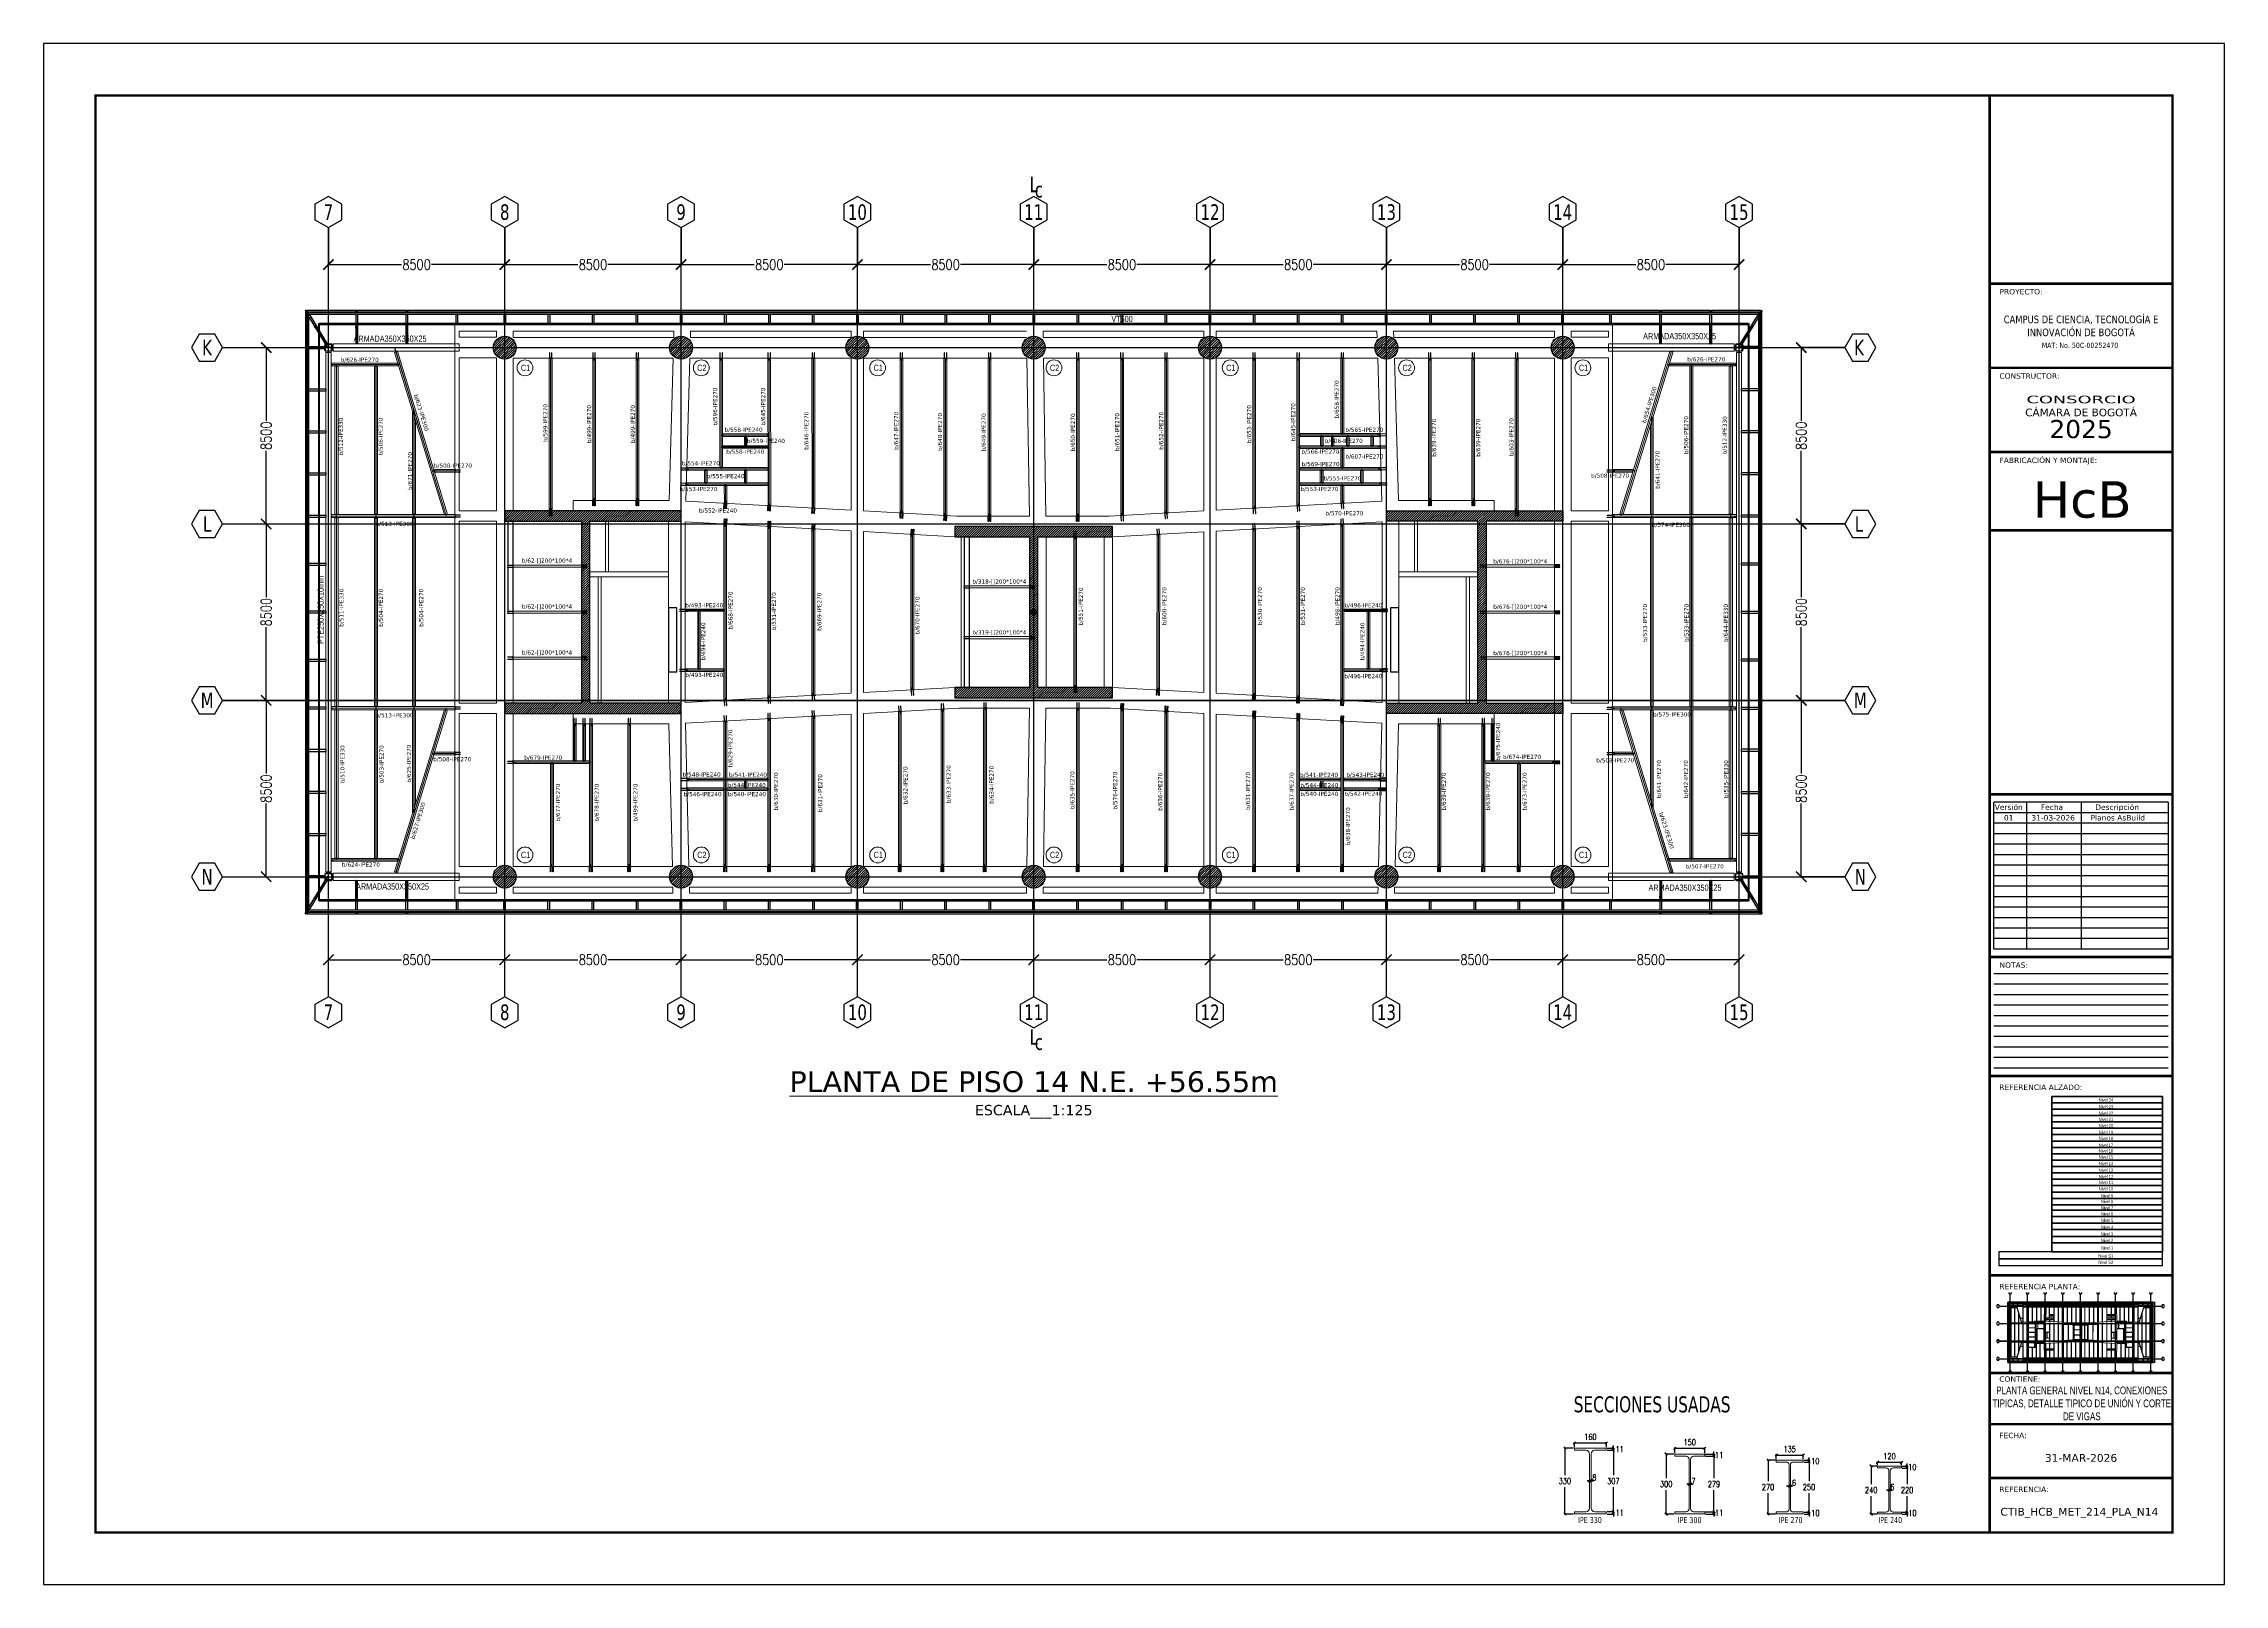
# Paper-space layout 'Layout1' of a CAD drawing. Header units: millimetres. Extents: x 1 to 842, y 0 to 594.
# The model-space entities are those that its viewports show. They can reach past a viewport. Long polylines and large blocks are cut down to what shows.
import ezdxf
from ezdxf.enums import TextEntityAlignment as Align

# ---------------------------------------------------------------- set-up
doc = ezdxf.new("R2010")
doc.units = ezdxf.units.MM
doc.header["$LTSCALE"] = 0.9
for name, color, linetype, lineweight in [('0-3', 250, 'Continuous', 5), ('A_ALMA', 8, 'Continuous', 5), ('E_COLUMNAS-1', 254, 'Continuous', 25), ('E_COLUMNAS-2', 1, 'Continuous', 9), ('E_COLUMNAS-3', 1, 'Continuous', 35), ('E_COLUMNAS-4', 1, 'Continuous', 25), ('E_MUROS-1', 2, 'Continuous', 25), ('E_TEXTO', 3, 'Continuous', 9), ('E_VIGAS', 8, 'Continuous', 9), ('E_VIGAS-1', 5, 'Continuous', 25), ('E_VIGAS-2', 10, 'Continuous', 25), ('HCB-PLATINA', 4, 'Continuous', 15), ('HCB-TEXT-H1', 6, 'Continuous', 18), ('HCB-TEXT-H2', 4, 'Continuous', 18), ('HCB-VIGAS', 4, 'Continuous', 15), ('S-COLS-HDLN-1', 52, 'Continuous', 9), ('VIGAS_HCB', 4, 'Continuous', 15)]:
    doc.layers.add(name, color=color, linetype=linetype, lineweight=lineweight)
for name, color, linetype in [('COTAS', 8, 'Continuous'), ('FORMATO', 7, 'Continuous'), ('HCB-ACH_PANT', 253, 'Continuous'), ('HCB-ANCLAJE', 5, 'Continuous'), ('HCB-EJES', 1, 'Continuous'), ('HCB-ROTULOS', 2, 'Continuous'), ('HCB_PANTALLAS', 6, 'Continuous'), ('STL-OBJT', 7, 'Continuous'), ('VIEWPORT', 7, 'Continuous')]:
    doc.layers.add(name, color=color, linetype=linetype)
doc.layers.get('0-3').off()
doc.layers.get('VIEWPORT').freeze()
doc.styles.add('Arial Narrow', font='', dxfattribs={"width": 0.85, "height": 0.3})
doc.styles.add('Arial Narrow_3', font='', dxfattribs={"width": 0.85, "height": 0.002})
doc.styles.add('Arial Narrow_B_1', font='verdana.ttf', dxfattribs={"height": 0.0025})
doc.styles.add('CNI_COTAS', font='romans.shx', dxfattribs={"width": 0.8})
doc.styles.add('ROMANT', font='romant.shx', dxfattribs={"width": 0.8})
doc.styles.add('VERDANA', font='verdana.ttf')
doc.styles.get('Arial Narrow').set_extended_font_data('Arial Narrow')
doc.styles.get('Arial Narrow_3').set_extended_font_data('Arial Narrow')
doc.dimstyles.new('1.125', dxfattribs={"dimscale": 0, "dimtxt": 500, "dimasz": 500, "dimexe": 4, "dimexo": 4, "dimgap": 15, "dimtad": 0, "dimdec": 0, "dimzin": 4, "dimdsep": 46, "dimtxsty": 'ROMANT', "dimblk": 'ARCHTICK', "dimcen": -10, "dimclrd": 256, "dimclrt": 3, "dimadec": 0, "dimazin": 0, "dimtfac": 1, "dimtdec": 0, "dimtix": 1, "dimtmove": 0, "dimatfit": 0, "dimldrblk": 'OBLIQUE', "dimfxl": 0.05, "dimtolj": 1, "dimtzin": 0, "dimarcsym": 0})
doc.dimstyles.new('1.4', dxfattribs={"dimscale": 0, "dimtxt": 30, "dimasz": 12, "dimexe": 4, "dimexo": 4, "dimgap": 15, "dimtad": 1, "dimdec": 0, "dimzin": 4, "dimdsep": 46, "dimtxsty": 'CNI_COTAS', "dimblk": 'OBLIQUE', "dimcen": -0.09, "dimclrd": 256, "dimclrt": 3, "dimadec": 0, "dimazin": 0, "dimtfac": 1, "dimtdec": 0, "dimtmove": 2, "dimatfit": 0, "dimldrblk": 'DOT', "dimfxl": 0.05, "dimtolj": 1, "dimtzin": 0, "dimarcsym": 0})
pattern_1 = [(45, (0, 0), (-0.3768879, 0.3768879), []), (45, (0, 0.571), (-0.3768879, 0.3768879), [])]
pattern_2 = [(45, (-17030.31, -55448.78), (-56.1266, 56.1266), [])]
pattern_3 = [(45, (8500, -7e-12), (-56.1266, 56.1266), [])]
pattern_4 = [(45, (17000, -7e-12), (-56.1266, 56.1266), [])]
pattern_5 = [(45, (25500, -7e-12), (-56.1266, 56.1266), [])]
pattern_6 = [(45, (34000, -7e-12), (-56.1266, 56.1266), [])]
pattern_7 = [(45, (42500, -7e-12), (-56.1266, 56.1266), [])]
pattern_8 = [(45, (51000, -7e-12), (-56.1266, 56.1266), [])]

# ---------------------------------------------------------------- blocks, each defined once
blk = doc.blocks.new('EST_SFM_VIGA-METALICA-SECCION-C - EST_SFM_VIGA-METALICA-UPN160-1604346-PLANTA DE PISO 14 N_E_ _56_55m')
at = {"layer": 'E_VIGAS-1'}
for p, q in [((-35.18, 0.012), (-35.18, 0.018)), ((-35.174, 0.018), (-35.18, 0.018)), ((-32.755, 0.018), (-35.116, 0.018)), ((-30.335, 0.018), (-32.697, 0.018)), ((30.11, 0.018), (-30.277, 0.018)), ((32.53, 0.018), (30.168, 0.018)), ((34.953, 0.018), (32.588, 0.018)), ((35.017, 0.018), (35.011, 0.018)), ((35.017, 0.018), (35.017, -0.047)), ((-35.178, -0.047), (-35.112, -0.047)), ((-35.11, -0.047), (-32.761, -0.047)), ((-32.76, -0.047), (-32.693, -0.047)), ((-32.692, -0.047), (-30.341, -0.047)), ((-30.34, -0.047), (-30.273, -0.047)), ((-30.272, -0.047), (30.104, -0.047)), ((30.105, -0.047), (30.172, -0.047)), ((30.173, -0.047), (32.524, -0.047)), ((32.525, -0.047), (32.592, -0.047)), ((32.593, -0.047), (34.947, -0.047)), ((34.949, -0.047), (35.015, -0.047))]:
    blk.add_line(p, q, dxfattribs=at)
blk = doc.blocks.new('EST_SFM_VIGA-METALICA-SECCION-C - EST_SFM_VIGA-METALICA-UPN160-1602621-PLANTA DE PISO 14 N_E_ _56_55m')
at = {"layer": 'E_VIGAS-1'}
for p, q in [((-14.46, -0.016), (-14.46, 0.047)), ((-14.457, 0.047), (-14.46, 0.047)), ((14.466, 0.047), (-14.455, 0.047)), ((14.471, 0.047), (14.468, 0.047)), ((14.471, 0.047), (14.471, -0.016)), ((-14.46, -0.018), (14.471, -0.018))]:
    blk.add_line(p, q, dxfattribs=at)
blk = doc.blocks.new('EST_SFM_VIGA-METALICA-SECCION-C - EST_SFM_VIGA-METALICA-UPN100-1529610-PLANTA DE PISO 14 N_E_ _56_55m')
at = {"layer": 'E_VIGAS-2'}
for p, q in [((-14.442, -0.018), (-14.442, 0.032)), ((14.393, 0.032), (-14.441, 0.032)), ((14.393, 0.032), (14.393, -0.018)), ((-14.442, -0.018), (14.393, -0.018))]:
    blk.add_line(p, q, dxfattribs=at)
blk = doc.blocks.new('EST_SFM_VIGA-METALICA-SECCION-C - EST_SFM_VIGA-METALICA-UPN100-1529678-PLANTA DE PISO 14 N_E_ _56_55m')
at = {"layer": 'E_VIGAS-2'}
for p, q in [((-13.943, -0.032), (-13.943, 0.018)), ((-13.556, 0.018), (-13.943, 0.018)), ((13.374, 0.018), (-13.422, 0.018)), ((13.894, 0.018), (13.507, 0.018)), ((13.894, 0.018), (13.894, -0.032)), ((-13.942, -0.032), (-13.638, -0.032)), ((-13.504, -0.032), (13.456, -0.032)), ((13.59, -0.032), (13.893, -0.032))]:
    blk.add_line(p, q, dxfattribs=at)
blk = doc.blocks.new('EST_SFM_VIGA-METALICA-SECCION-C - EST_SFM_VIGA-METALICA-UPN100-1529792-PLANTA DE PISO 14 N_E_ _56_55m')
at = {"layer": 'E_VIGAS-2'}
for p, q in [((-13.568, -0.018), (-13.568, 0.032)), ((-13.263, 0.032), (-13.567, 0.032)), ((13.831, 0.032), (-13.129, 0.032)), ((14.268, 0.032), (13.965, 0.032)), ((14.269, 0.032), (14.269, -0.018)), ((-13.568, -0.018), (-13.181, -0.018)), ((-13.047, -0.018), (13.749, -0.018)), ((13.882, -0.018), (14.269, -0.018))]:
    blk.add_line(p, q, dxfattribs=at)
blk = doc.blocks.new('EST_SFM_VIGA-METALICA-SECCION-C - EST_SFM_VIGA-METALICA-UPN100-1530878-PLANTA DE PISO 14 N_E_ _56_55m')
at = {"layer": 'E_VIGAS-2'}
for p, q in [((-14.294, -0.032), (-14.294, 0.018)), ((14.54, 0.018), (-14.294, 0.018)), ((14.54, 0.018), (14.54, -0.032)), ((-14.294, -0.032), (14.54, -0.032))]:
    blk.add_line(p, q, dxfattribs=at)
blk = doc.blocks.new('EST_SFM_VIGA-METALICA-SECCION-C - EST_SFM_VIGA-METALICA-UPN160-1529890-PLANTA DE PISO 14 N_E_ _56_55m')
at = {"layer": 'E_VIGAS-1'}
for p, q in [((14.442, 0.018), (-14.49, 0.018)), ((-14.49, -0.047), (-14.49, 0.016)), ((14.506, 0.018), (14.5, 0.018)), ((14.506, 0.018), (14.506, 0.013)), ((-14.49, -0.047), (-14.487, -0.047)), ((-14.485, -0.047), (14.437, -0.047)), ((14.438, -0.047), (14.504, -0.047))]:
    blk.add_line(p, q, dxfattribs=at)
blk = doc.blocks.new('EST_SFM_VIGA-METALICA-SECCION-C - EST_SFM_VIGA-METALICA-UPN100-1526554-PLANTA DE PISO 14 N_E_ _56_55m')
at = {"layer": 'E_VIGAS-2'}
for p, q in [((-34.929, -0.032), (-34.929, 0.018)), ((34.942, 0.018), (-34.929, 0.018)), ((34.942, 0.018), (34.942, -0.032)), ((-34.929, -0.032), (34.942, -0.032))]:
    blk.add_line(p, q, dxfattribs=at)
blk = doc.blocks.new('EST_SFM_VIGA-METALICA-SECCION-C - EST_SFM_VIGA-METALICA-UPN100-1526616-PLANTA DE PISO 14 N_E_ _56_55m')
at = {"layer": 'E_VIGAS-2'}
for p, q in [((-34.827, -0.018), (-34.827, 0.032)), ((34.044, 0.032), (-34.827, 0.032)), ((34.044, 0.032), (34.044, -0.018)), ((-34.827, -0.018), (34.044, -0.018))]:
    blk.add_line(p, q, dxfattribs=at)
blk = doc.blocks.new('EST_SFM_VIGA-METALICA-SECCION-C - EST_SFM_VIGA-METALICA-UPN100-1527742-PLANTA DE PISO 14 N_E_ _56_55m')
at = {"layer": 'E_VIGAS-2'}
for p, q in [((-34.827, -0.032), (-34.827, 0.018)), ((34.044, 0.018), (-34.827, 0.018)), ((34.044, 0.018), (34.044, -0.032)), ((-34.827, -0.032), (34.044, -0.032))]:
    blk.add_line(p, q, dxfattribs=at)
blk = doc.blocks.new('EST_SFM_VIGA-METALICA-SECCION-C - EST_SFM_VIGA-METALICA-UPN100-1527772-PLANTA DE PISO 14 N_E_ _56_55m')
at = {"layer": 'E_VIGAS-2'}
for p, q in [((-34.929, -0.018), (-34.929, 0.032)), ((34.942, 0.032), (-34.929, 0.032)), ((34.942, 0.032), (34.942, -0.018)), ((-34.929, -0.018), (34.942, -0.018))]:
    blk.add_line(p, q, dxfattribs=at)
blk = doc.blocks.new('EST_SCM_COLUMNA-METALICA-SECCION-CUADRADA - EST_SCM_COLUMNA-TUBULAR-CUADRADA_PTEØ_70x70 e_3mm-1588001-PLANTA DE PISO 14 N_E_ _56_55m')
at = {"layer": 'E_COLUMNAS-2'}
h = blk.add_hatch(dxfattribs=at)
h.set_pattern_fill('FP_1', color=256, style=0, pattern_type=2)
h.set_pattern_definition([(135, (75.225, -138.917), (-0.15909903, -0.15909903), [])])
h.paths.add_polyline_path([(0.029, -0.035), (0.033, -0.033), (0.035, -0.029), (0.031, -0.031)])
h.paths.add_polyline_path([(-0.029, -0.035), (-0.031, -0.031), (-0.035, -0.029), (-0.033, -0.033)])
h.paths.add_polyline_path([(0.029, -0.035), (0.029, -0.032), (-0.029, -0.032), (-0.029, -0.035)])
h.paths.add_polyline_path([(0.035, 0.029), (0.033, 0.033), (0.029, 0.035), (0.031, 0.031)])
h.paths.add_polyline_path([(0.035, -0.029), (0.035, 0.029), (0.032, 0.029), (0.032, -0.029)])
h.paths.add_polyline_path([(-0.035, 0.029), (-0.031, 0.031), (-0.029, 0.035), (-0.033, 0.033)])
h.paths.add_polyline_path([(-0.035, -0.029), (-0.032, -0.029), (-0.032, 0.029), (-0.035, 0.029)])
h.paths.add_polyline_path([(0.029, 0.032), (0.029, 0.035), (-0.029, 0.035), (-0.029, 0.032)])
at = {"layer": 'E_COLUMNAS-1'}
for p, q in [((-0.035, -0.029), (-0.035, 0.029)), ((-0.032, 0.029), (-0.032, -0.029)), ((-0.029, 0.035), (0.029, 0.035)), ((0.029, 0.032), (-0.029, 0.032)), ((0.032, -0.029), (0.032, 0.029)), ((0.035, 0.029), (0.035, -0.029)), ((-0.029, -0.032), (0.029, -0.032)), ((0.029, -0.035), (-0.029, -0.035))]:
    blk.add_line(p, q, dxfattribs=at)
for centre, radius, start, end in [((-0.029, 0.029), 0.006, 90, 180), ((-0.029, 0.029), 0.003, 90, 180), ((0.029, 0.029), 0.006, 0, 90), ((0.029, 0.029), 0.003, 0, 90), ((0.029, 0.029), 0.006, 10, 80), ((0.029, 0.029), 0.003, 30, 60), ((-0.029, -0.029), 0.006, 180, 270), ((-0.029, -0.029), 0.003, 180, 270), ((0.029, -0.029), 0.006, 270, 0), ((0.029, -0.029), 0.003, 270, 360)]:
    blk.add_arc(centre, radius, start, end, dxfattribs=at)
blk = doc.blocks.new('EST_SCM_COLUMNA-METALICA-SECCION-CUADRADA - EST_SCM_COLUMNA-TUBULAR-CUADRADA_PTEØ_70x70 e_3mm-1588002-PLANTA DE PISO 14 N_E_ _56_55m')
at = {"layer": 'E_COLUMNAS-1'}
for p, q in [((-0.035, 0.029), (-0.035, -0.029)), ((-0.032, -0.029), (-0.032, 0.029)), ((0.029, 0.035), (-0.029, 0.035)), ((-0.029, 0.032), (0.029, 0.032)), ((0.032, 0.029), (0.032, -0.029)), ((0.035, -0.029), (0.035, 0.029)), ((0.029, -0.032), (-0.029, -0.032)), ((-0.029, -0.035), (0.029, -0.035))]:
    blk.add_line(p, q, dxfattribs=at)
for centre, radius, start, end in [((-0.029, 0.029), 0.006, 90, 180), ((-0.029, 0.029), 0.003, 90, 180), ((0.029, 0.029), 0.006, 360, 90), ((0.029, 0.029), 0.003, 0, 90), ((-0.029, -0.029), 0.006, 180, 270), ((-0.029, -0.029), 0.003, 180, 270), ((0.029, -0.029), 0.006, 270, 360), ((0.029, -0.029), 0.003, 270, 360), ((0.029, -0.029), 0.006, 280, 360), ((0.029, -0.029), 0.003, 300, 360)]:
    blk.add_arc(centre, radius, start, end, dxfattribs=at)
blk = doc.blocks.new('EST_SCM_COLUMNA-METALICA-SECCION-CUADRADA - EST_SCM_COLUMNA-TUBULAR-CUADRADA_PTEØ_70x70 e_3mm-V28-PLANTA DE PISO 14 N_E_ _56_55m')
at = {"layer": 'E_COLUMNAS-1'}
for p, q in [((-0.035, 0.029), (-0.035, -0.029)), ((-0.032, -0.029), (-0.032, 0.029)), ((0.029, 0.035), (-0.029, 0.035)), ((-0.029, 0.032), (0.029, 0.032)), ((0.032, 0.029), (0.032, -0.029)), ((0.035, -0.029), (0.035, 0.029)), ((0.029, -0.032), (-0.029, -0.032)), ((-0.029, -0.035), (0.029, -0.035))]:
    blk.add_line(p, q, dxfattribs=at)
for centre, radius, start, end in [((-0.029, 0.029), 0.006, 90, 180), ((-0.029, 0.029), 0.003, 90, 180), ((0.029, 0.029), 0.006, 360, 90), ((0.029, 0.029), 0.003, 0, 90), ((-0.029, -0.029), 0.006, 180, 270), ((-0.029, -0.029), 0.003, 180, 270), ((0.029, -0.029), 0.006, 270, 360), ((0.029, -0.029), 0.003, 270, 360), ((0.029, -0.029), 0.006, 280, 350), ((0.029, -0.029), 0.003, 300, 330)]:
    blk.add_arc(centre, radius, start, end, dxfattribs=at)
blk = doc.blocks.new('EST_SCM_COLUMNA-METALICA-SECCION-CUADRADA - EST_SCM_COLUMNA-TUBULAR-CUADRADA_PTEØ_70x70 e_3mm-V29-PLANTA DE PISO 14 N_E_ _56_55m')
at = {"layer": 'E_COLUMNAS-1'}
for p, q in [((-0.035, -0.029), (-0.035, 0.029)), ((-0.032, 0.029), (-0.032, -0.029)), ((-0.029, 0.035), (0.029, 0.035)), ((0.029, 0.032), (-0.029, 0.032)), ((0.032, -0.029), (0.032, 0.029)), ((0.035, 0.029), (0.035, -0.029)), ((-0.029, -0.032), (0.029, -0.032)), ((0.029, -0.035), (-0.029, -0.035))]:
    blk.add_line(p, q, dxfattribs=at)
for centre, radius, start, end in [((-0.029, 0.029), 0.006, 90, 180), ((-0.029, 0.029), 0.003, 90, 180), ((0.029, 0.029), 0.006, 0, 90), ((0.029, 0.029), 0.003, 0, 90), ((0.029, 0.029), 0.006, 10, 80), ((0.029, 0.029), 0.003, 30, 60), ((-0.029, -0.029), 0.006, 180, 270), ((-0.029, -0.029), 0.003, 180, 270), ((0.029, -0.029), 0.006, 270, 0), ((0.029, -0.029), 0.003, 270, 360)]:
    blk.add_arc(centre, radius, start, end, dxfattribs=at)
blk = doc.blocks.new('EST_SCM_COLUMNA-METALICA-SECCION-CUADRADA - EST_SCM_COLUMNA-TUBULAR-CUADRADA_PTEØ_70x70 e_3mm-V30-PLANTA DE PISO 14 N_E_ _56_55m')
at = {"layer": 'E_COLUMNAS-1'}
for p, q in [((-0.035, -0.029), (-0.035, 0.029)), ((-0.032, 0.029), (-0.032, -0.029)), ((-0.029, 0.035), (0.029, 0.035)), ((0.029, 0.032), (-0.029, 0.032)), ((0.032, -0.029), (0.032, 0.029)), ((0.035, 0.029), (0.035, -0.029)), ((-0.029, -0.032), (0.029, -0.032)), ((0.029, -0.035), (-0.029, -0.035))]:
    blk.add_line(p, q, dxfattribs=at)
for centre, radius, start, end in [((-0.029, 0.029), 0.006, 90, 180), ((-0.029, 0.029), 0.006, 90, 170), ((-0.029, 0.029), 0.003, 90, 180), ((-0.029, 0.029), 0.003, 90, 150), ((0.029, 0.029), 0.006, 0, 90), ((0.029, 0.029), 0.006, 10, 90), ((0.029, 0.029), 0.003, 0, 90), ((0.029, 0.029), 0.003, 30, 90), ((-0.029, -0.029), 0.006, 180, 270), ((-0.029, -0.029), 0.003, 180, 270), ((0.029, -0.029), 0.006, 270, 0), ((0.029, -0.029), 0.003, 270, 360)]:
    blk.add_arc(centre, radius, start, end, dxfattribs=at)
blk = doc.blocks.new('EST_SCM_COLUMNA-METALICA-SECCION-CUADRADA - EST_SCM_COLUMNA-TUBULAR-CUADRADA_PTEØ_70x70 e_3mm-V31-PLANTA DE PISO 14 N_E_ _56_55m')
at = {"layer": 'E_COLUMNAS-1'}
for p, q in [((-0.035, -0.029), (-0.035, 0.029)), ((-0.032, 0.029), (-0.032, -0.029)), ((-0.029, 0.035), (0.029, 0.035)), ((0.029, 0.032), (-0.029, 0.032)), ((0.032, -0.029), (0.032, 0.029)), ((0.035, 0.029), (0.035, -0.029)), ((-0.029, -0.032), (0.029, -0.032)), ((0.029, -0.035), (-0.029, -0.035))]:
    blk.add_line(p, q, dxfattribs=at)
for centre, radius, start, end in [((-0.029, 0.029), 0.006, 90, 180), ((-0.029, 0.029), 0.006, 90, 170), ((-0.029, 0.029), 0.003, 90, 180), ((-0.029, 0.029), 0.003, 90, 150), ((0.029, 0.029), 0.006, 0, 90), ((0.029, 0.029), 0.006, 10, 90), ((0.029, 0.029), 0.003, 0, 90), ((0.029, 0.029), 0.003, 30, 90), ((-0.029, -0.029), 0.006, 180, 270), ((-0.029, -0.029), 0.003, 180, 270), ((0.029, -0.029), 0.006, 270, 0), ((0.029, -0.029), 0.003, 270, 360)]:
    blk.add_arc(centre, radius, start, end, dxfattribs=at)
blk = doc.blocks.new('EST_SCM_COLUMNA-METALICA-SECCION-CUADRADA - EST_SCM_COLUMNA-TUBULAR-CUADRADA_PTEØ_70x70 e_3mm-V32-PLANTA DE PISO 14 N_E_ _56_55m')
at = {"layer": 'E_COLUMNAS-1'}
for p, q in [((-0.035, 0.029), (-0.035, -0.029)), ((-0.032, -0.029), (-0.032, 0.029)), ((0.029, 0.035), (-0.029, 0.035)), ((-0.029, 0.032), (0.029, 0.032)), ((0.032, 0.029), (0.032, -0.029)), ((0.035, -0.029), (0.035, 0.029)), ((0.029, -0.032), (-0.029, -0.032)), ((-0.029, -0.035), (0.029, -0.035))]:
    blk.add_line(p, q, dxfattribs=at)
for centre, radius, start, end in [((-0.029, 0.029), 0.006, 90, 180), ((-0.029, 0.029), 0.003, 90, 180), ((0.029, 0.029), 0.006, 360, 90), ((0.029, 0.029), 0.003, 0, 90), ((-0.029, -0.029), 0.006, 180, 270), ((-0.029, -0.029), 0.006, 190, 270), ((-0.029, -0.029), 0.003, 180, 270), ((-0.029, -0.029), 0.003, 210, 270), ((0.029, -0.029), 0.006, 270, 360), ((0.029, -0.029), 0.003, 270, 360), ((0.029, -0.029), 0.006, 270, 350), ((0.029, -0.029), 0.003, 270, 330)]:
    blk.add_arc(centre, radius, start, end, dxfattribs=at)
blk = doc.blocks.new('EST_SCM_COLUMNA-METALICA-SECCION-CUADRADA - EST_SCM_COLUMNA-TUBULAR-CUADRADA_PTEØ_70x70 e_3mm-V33-PLANTA DE PISO 14 N_E_ _56_55m')
at = {"layer": 'E_COLUMNAS-2'}
h = blk.add_hatch(dxfattribs=at)
h.set_pattern_fill('FP_3', color=256, style=0, pattern_type=2)
h.set_pattern_definition([(135, (72.807, -167.908), (-0.15909903, -0.15909903), [])])
h.paths.add_polyline_path([(0.029, -0.035), (0.033, -0.033), (0.035, -0.029), (0.031, -0.031)])
h.paths.add_polyline_path([(-0.029, -0.035), (-0.031, -0.031), (-0.035, -0.029), (-0.033, -0.033)])
h.paths.add_polyline_path([(0.029, -0.035), (0.029, -0.032), (-0.029, -0.032), (-0.029, -0.035)])
h.paths.add_polyline_path([(-0.035, 0.029), (-0.031, 0.031), (-0.029, 0.035), (-0.033, 0.033)])
h.paths.add_polyline_path([(-0.035, -0.029), (-0.032, -0.029), (-0.032, 0.029), (-0.035, 0.029)])
h.paths.add_polyline_path([(0.035, 0.029), (0.033, 0.033), (0.029, 0.035), (0.031, 0.031)])
h.paths.add_polyline_path([(0.035, -0.029), (0.035, 0.029), (0.032, 0.029), (0.032, -0.029)])
h.paths.add_polyline_path([(-0.029, 0.032), (0.029, 0.032), (0.029, 0.035), (-0.029, 0.035)])
at = {"layer": 'E_COLUMNAS-1'}
for p, q in [((-0.035, 0.029), (-0.035, -0.029)), ((-0.032, -0.029), (-0.032, 0.029)), ((0.029, 0.035), (-0.029, 0.035)), ((-0.029, 0.032), (0.029, 0.032)), ((0.032, 0.029), (0.032, -0.029)), ((0.035, -0.029), (0.035, 0.029)), ((0.029, -0.032), (-0.029, -0.032)), ((-0.029, -0.035), (0.029, -0.035))]:
    blk.add_line(p, q, dxfattribs=at)
for centre, radius, start, end in [((-0.029, 0.029), 0.006, 90, 180), ((-0.029, 0.029), 0.003, 90, 180), ((0.029, 0.029), 0.006, 360, 90), ((0.029, 0.029), 0.003, 0, 90), ((-0.029, -0.029), 0.006, 180, 270), ((-0.029, -0.029), 0.006, 190, 270), ((-0.029, -0.029), 0.003, 180, 270), ((-0.029, -0.029), 0.003, 210, 270), ((0.029, -0.029), 0.006, 270, 360), ((0.029, -0.029), 0.003, 270, 360), ((0.029, -0.029), 0.006, 270, 350), ((0.029, -0.029), 0.003, 270, 330)]:
    blk.add_arc(centre, radius, start, end, dxfattribs=at)
blk = doc.blocks.new('EST_SCM_COLUMNA-METALICA-SECCION-CUADRADA - EST_SCM_COLUMNA-TUBULAR-CUADRADA_PTEØ_70x70 e_3mm-V34-PLANTA DE PISO 14 N_E_ _56_55m')
at = {"layer": 'E_COLUMNAS-1'}
for p, q in [((-0.035, 0.029), (-0.035, -0.029)), ((-0.032, -0.029), (-0.032, 0.029)), ((0.029, 0.035), (-0.029, 0.035)), ((-0.029, 0.032), (0.029, 0.032)), ((0.032, 0.029), (0.032, -0.029)), ((0.035, -0.029), (0.035, 0.029)), ((0.029, -0.032), (-0.029, -0.032)), ((-0.029, -0.035), (0.029, -0.035))]:
    blk.add_line(p, q, dxfattribs=at)
for centre, radius, start, end in [((-0.029, 0.029), 0.006, 90, 180), ((-0.029, 0.029), 0.003, 90, 180), ((0.029, 0.029), 0.006, 360, 90), ((0.029, 0.029), 0.003, 0, 90), ((-0.029, -0.029), 0.006, 180, 270), ((-0.029, -0.029), 0.006, 190, 270), ((-0.029, -0.029), 0.003, 180, 270), ((-0.029, -0.029), 0.003, 210, 270), ((0.029, -0.029), 0.006, 270, 360), ((0.029, -0.029), 0.003, 270, 360), ((0.029, -0.029), 0.006, 270, 350), ((0.029, -0.029), 0.003, 270, 330)]:
    blk.add_arc(centre, radius, start, end, dxfattribs=at)
blk = doc.blocks.new('EST_SCM_COLUMNA-METALICA-SECCION-CUADRADA - EST_SCM_COLUMNA-TUBULAR-CUADRADA_PTEØ_70x70 e_3mm-V35-PLANTA DE PISO 14 N_E_ _56_55m')
at = {"layer": 'E_COLUMNAS-2'}
h = blk.add_hatch(dxfattribs=at)
h.set_pattern_fill('FP_4', color=256, style=0, pattern_type=2)
h.set_pattern_definition([(315, (-7.522, 167.908), (0.15909903, 0.15909903), [])])
h.paths.add_polyline_path([(-0.029, 0.035), (-0.033, 0.033), (-0.035, 0.029), (-0.031, 0.031)])
h.paths.add_polyline_path([(0.029, 0.035), (-0.029, 0.035), (-0.029, 0.032), (0.029, 0.032)])
h.paths.add_polyline_path([(0.029, 0.035), (0.031, 0.031), (0.035, 0.029), (0.033, 0.033)])
h.paths.add_polyline_path([(-0.035, -0.029), (-0.033, -0.033), (-0.029, -0.035), (-0.031, -0.031)])
h.paths.add_polyline_path([(-0.035, 0.029), (-0.035, -0.029), (-0.032, -0.029), (-0.032, 0.029)])
h.paths.add_polyline_path([(0.035, -0.029), (0.031, -0.031), (0.029, -0.035), (0.033, -0.033)])
h.paths.add_polyline_path([(0.032, 0.029), (0.032, -0.029), (0.035, -0.029), (0.035, 0.029)])
h.paths.add_polyline_path([(-0.029, -0.032), (-0.029, -0.035), (0.029, -0.035), (0.029, -0.032), (0.018, -0.032)])
at = {"layer": 'E_COLUMNAS-1'}
for p, q in [((-0.035, -0.029), (-0.035, 0.029)), ((-0.032, 0.029), (-0.032, -0.029)), ((-0.029, 0.035), (0.029, 0.035)), ((0.029, 0.032), (-0.029, 0.032)), ((0.032, -0.029), (0.032, 0.029)), ((0.035, 0.029), (0.035, -0.029)), ((-0.029, -0.032), (0.029, -0.032)), ((0.029, -0.035), (-0.029, -0.035))]:
    blk.add_line(p, q, dxfattribs=at)
for centre, radius, start, end in [((-0.029, 0.029), 0.006, 90, 180), ((-0.029, 0.029), 0.006, 90, 170), ((-0.029, 0.029), 0.003, 90, 180), ((-0.029, 0.029), 0.003, 90, 150), ((0.029, 0.029), 0.006, 0, 90), ((0.029, 0.029), 0.006, 10, 90), ((0.029, 0.029), 0.003, 0, 90), ((0.029, 0.029), 0.003, 30, 90), ((-0.029, -0.029), 0.006, 180, 270), ((-0.029, -0.029), 0.003, 180, 270), ((0.029, -0.029), 0.006, 270, 0), ((0.029, -0.029), 0.003, 270, 360)]:
    blk.add_arc(centre, radius, start, end, dxfattribs=at)
blk = doc.blocks.new('EST_SCM_COLUMNA-METALICA-SECCION-CUADRADA - EST_SCM_COLUMNA-TUBULAR-CUADRADA_PTEØ_70x70 e_3mm-V36-PLANTA DE PISO 14 N_E_ _56_55m')
at = {"layer": 'E_COLUMNAS-1'}
for p, q in [((-0.035, -0.029), (-0.035, 0.029)), ((-0.032, 0.029), (-0.032, -0.029)), ((-0.029, 0.035), (0.029, 0.035)), ((0.029, 0.032), (-0.029, 0.032)), ((0.032, -0.029), (0.032, 0.029)), ((0.035, 0.029), (0.035, -0.029)), ((-0.029, -0.032), (0.029, -0.032)), ((0.029, -0.035), (-0.029, -0.035))]:
    blk.add_line(p, q, dxfattribs=at)
for centre, radius, start, end in [((-0.029, 0.029), 0.006, 90, 180), ((-0.029, 0.029), 0.006, 90, 170), ((-0.029, 0.029), 0.003, 90, 180), ((-0.029, 0.029), 0.003, 90, 150), ((0.029, 0.029), 0.006, 0, 90), ((0.029, 0.029), 0.006, 10, 90), ((0.029, 0.029), 0.003, 0, 90), ((0.029, 0.029), 0.003, 30, 90), ((-0.029, -0.029), 0.006, 180, 270), ((-0.029, -0.029), 0.003, 180, 270), ((0.029, -0.029), 0.006, 270, 0), ((0.029, -0.029), 0.003, 270, 360)]:
    blk.add_arc(centre, radius, start, end, dxfattribs=at)
blk = doc.blocks.new('EST_SCM_COLUMNA-METALICA-SECCION-CUADRADA - EST_SCM_COLUMNA-TUBULAR-CUADRADA_PTEØ_70x70 e_3mm-V37-PLANTA DE PISO 14 N_E_ _56_55m')
at = {"layer": 'E_COLUMNAS-2'}
h = blk.add_hatch(dxfattribs=at)
h.set_pattern_fill('FP_5', color=256, style=0, pattern_type=2)
h.set_pattern_definition([(315, (-7.522, 138.917), (0.15909903, 0.15909903), [])])
h.paths.add_polyline_path([(-0.029, 0.035), (-0.033, 0.033), (-0.035, 0.029), (-0.031, 0.031)])
h.paths.add_polyline_path([(0.029, 0.035), (-0.029, 0.035), (-0.029, 0.032), (0.029, 0.032)])
h.paths.add_polyline_path([(0.029, 0.035), (0.031, 0.031), (0.035, 0.029), (0.033, 0.033)])
h.paths.add_polyline_path([(0.035, -0.029), (0.031, -0.031), (0.029, -0.035), (0.033, -0.033)])
h.paths.add_polyline_path([(0.035, 0.029), (0.032, 0.029), (0.032, -0.029), (0.035, -0.029)])
h.paths.add_polyline_path([(-0.035, -0.029), (-0.033, -0.033), (-0.029, -0.035), (-0.031, -0.031)])
h.paths.add_polyline_path([(-0.035, 0.029), (-0.035, -0.029), (-0.032, -0.029), (-0.032, 0.029)])
h.paths.add_polyline_path([(0.029, -0.032), (-0.029, -0.032), (-0.029, -0.035), (0.029, -0.035)])
at = {"layer": 'E_COLUMNAS-1'}
for p, q in [((-0.035, 0.029), (-0.035, -0.029)), ((-0.032, -0.029), (-0.032, 0.029)), ((0.029, 0.035), (-0.029, 0.035)), ((-0.029, 0.032), (0.029, 0.032)), ((0.032, 0.029), (0.032, -0.029)), ((0.035, -0.029), (0.035, 0.029)), ((0.029, -0.032), (-0.029, -0.032)), ((-0.029, -0.035), (0.029, -0.035))]:
    blk.add_line(p, q, dxfattribs=at)
for centre, radius, start, end in [((-0.029, 0.029), 0.006, 90, 180), ((-0.029, 0.029), 0.003, 90, 180), ((0.029, 0.029), 0.006, 360, 90), ((0.029, 0.029), 0.003, 0, 90), ((-0.029, -0.029), 0.006, 180, 270), ((-0.029, -0.029), 0.003, 180, 270), ((0.029, -0.029), 0.006, 270, 360), ((0.029, -0.029), 0.003, 270, 360)]:
    blk.add_arc(centre, radius, start, end, dxfattribs=at)
blk = doc.blocks.new('DCTIB_CNI_EST_MOD-1A-FAC_0001_rvt-2-PLANTA DE PISO 14 N_E_ _56_55m')
at = {"layer": 'E_VIGAS'}
h = blk.add_hatch(dxfattribs=at)
h.set_pattern_fill('FP_2', color=256, style=0, pattern_type=2)
h.set_pattern_definition(pattern_1)
h.paths.add_polyline_path([(-74.778, 167.111), (-74.723, 167.145), (-74.724, 167.146), (-74.779, 167.113)])
h.paths.add_polyline_path([(-74.782, 167.113), (-74.781, 167.114), (-74.828, 167.188)])
h.paths.add_polyline_path([(-74.724, 167.149), (-74.723, 167.15), (-74.735, 167.167)])
h.paths.add_polyline_path([(-74.826, 167.191), (-74.771, 167.224), (-74.772, 167.226), (-74.827, 167.193)])
h = blk.add_hatch(dxfattribs=at)
h.set_pattern_fill('FP_2', color=256, style=0, pattern_type=2)
h.set_pattern_definition(pattern_1)
h.paths.add_polyline_path([(-72.775, 167.094), (-72.775, 167.096), (-72.839, 167.096), (-72.839, 167.094)])
h.paths.add_polyline_path([(-72.842, 167.098), (-72.841, 167.098), (-72.842, 167.18)])
h.paths.add_polyline_path([(-72.775, 167.182), (-72.775, 167.184), (-72.839, 167.184), (-72.839, 167.182)])
h = blk.add_hatch(dxfattribs=at)
h.set_pattern_fill('FP_2', color=256, style=0, pattern_type=2)
h.set_pattern_definition(pattern_1)
h.paths.add_polyline_path([(-9.974, 167.094), (-9.91, 167.094), (-9.91, 167.096), (-9.974, 167.096)])
h.paths.add_polyline_path([(-9.977, 167.098), (-9.976, 167.098), (-9.977, 167.18)])
h.paths.add_polyline_path([(-9.909, 167.098), (-9.907, 167.098), (-9.909, 167.18)])
h.paths.add_polyline_path([(-9.974, 167.182), (-9.91, 167.182), (-9.91, 167.184), (-9.974, 167.184)])
h = blk.add_hatch(dxfattribs=at)
h.set_pattern_fill('FP_2', color=256, style=0, pattern_type=2)
h.set_pattern_definition(pattern_1)
h.paths.add_polyline_path([(-5.547, 167.111), (-5.545, 167.113), (-5.6, 167.146), (-5.601, 167.145), (-5.547, 167.112)])
h.paths.add_polyline_path([(-5.498, 167.191), (-5.497, 167.193), (-5.552, 167.226), (-5.553, 167.224), (-5.547, 167.221)])
h = blk.add_hatch(dxfattribs=at)
h.set_pattern_fill('FP_2', color=256, style=0, pattern_type=2)
h.set_pattern_definition(pattern_1)
h.paths.add_polyline_path([(-72.834, 139.641), (-72.77, 139.641), (-72.77, 139.643), (-72.834, 139.643)])
h.paths.add_polyline_path([(-72.834, 139.729), (-72.77, 139.729), (-72.77, 139.731), (-72.834, 139.731)])
at = {"layer": 'E_COLUMNAS-1'}
for centre, radius, start, end in [((-75.196, 167.879), 0.006, 280, 350), ((-75.196, 167.879), 0.006, 280, 350), ((-75.196, 167.879), 0.003, 300, 330), ((-75.196, 167.879), 0.003, 300, 330), ((-72.836, 167.879), 0.006, 190, 270), ((-72.836, 167.879), 0.006, 190, 270), ((-72.836, 167.879), 0.003, 210, 270), ((-72.836, 167.879), 0.003, 210, 270), ((-72.778, 167.879), 0.006, 270, 350), ((-72.778, 167.879), 0.006, 270, 350), ((-72.778, 167.879), 0.003, 270, 330), ((-72.778, 167.879), 0.003, 270, 330), ((-70.416, 167.879), 0.006, 190, 270), ((-70.416, 167.879), 0.006, 190, 270), ((-70.416, 167.879), 0.003, 210, 270), ((-70.416, 167.879), 0.003, 210, 270), ((-70.358, 167.879), 0.006, 270, 350), ((-70.358, 167.879), 0.006, 270, 350), ((-70.358, 167.879), 0.003, 270, 330), ((-70.358, 167.879), 0.003, 270, 330), ((-9.971, 167.879), 0.006, 190, 270), ((-9.971, 167.879), 0.006, 190, 270), ((-9.971, 167.879), 0.003, 210, 270), ((-9.971, 167.879), 0.003, 210, 270), ((-9.913, 167.879), 0.006, 270, 350), ((-9.913, 167.879), 0.006, 270, 350), ((-9.913, 167.879), 0.003, 270, 330), ((-9.913, 167.879), 0.003, 270, 330), ((-7.551, 167.879), 0.006, 190, 270), ((-7.551, 167.879), 0.006, 190, 270), ((-7.551, 167.879), 0.003, 210, 270), ((-7.551, 167.879), 0.003, 210, 270), ((-7.493, 167.879), 0.006, 270, 350), ((-7.493, 167.879), 0.006, 270, 350), ((-7.493, 167.879), 0.003, 270, 330), ((-7.493, 167.879), 0.003, 270, 330), ((-5.128, 167.879), 0.006, 190, 260), ((-5.128, 167.879), 0.006, 190, 260), ((-5.128, 167.879), 0.003, 210, 240), ((-5.128, 167.879), 0.003, 210, 240), ((-75.196, 138.946), 0.006, 10, 80), ((-75.196, 138.946), 0.006, 10, 80), ((-75.196, 138.946), 0.003, 30, 60), ((-75.196, 138.946), 0.003, 30, 60), ((-72.831, 138.946), 0.006, 90, 170), ((-72.831, 138.946), 0.006, 90, 170), ((-72.831, 138.946), 0.003, 90, 150), ((-72.831, 138.946), 0.003, 90, 150), ((-72.773, 138.946), 0.006, 10, 90), ((-72.773, 138.946), 0.006, 10, 90), ((-72.773, 138.946), 0.003, 30, 90), ((-72.773, 138.946), 0.003, 30, 90), ((-70.411, 138.946), 0.006, 90, 170), ((-70.411, 138.946), 0.006, 90, 170), ((-70.411, 138.946), 0.003, 90, 150), ((-70.411, 138.946), 0.003, 90, 150), ((-70.353, 138.946), 0.006, 10, 90), ((-70.353, 138.946), 0.006, 10, 90), ((-70.353, 138.946), 0.003, 30, 90), ((-70.353, 138.946), 0.003, 30, 90), ((-9.971, 138.946), 0.006, 90, 170), ((-9.971, 138.946), 0.006, 90, 170), ((-9.971, 138.946), 0.003, 90, 150), ((-9.971, 138.946), 0.003, 90, 150), ((-9.913, 138.946), 0.006, 10, 90), ((-9.913, 138.946), 0.006, 10, 90), ((-9.913, 138.946), 0.003, 30, 90), ((-9.913, 138.946), 0.003, 30, 90), ((-5.128, 138.946), 0.006, 100, 180), ((-5.128, 138.946), 0.006, 100, 180), ((-5.128, 138.946), 0.003, 120, 180), ((-5.128, 138.946), 0.003, 120, 180)]:
    blk.add_arc(centre, radius, start, end, dxfattribs=at)
at = {"layer": 'E_VIGAS-1'}
for p, q in [((-75.195, 167.791), (-75.177, 167.761)), ((-75.181, 167.84), (-75.178, 167.835)), ((-75.178, 167.826), (-75.181, 167.831)), ((-75.176, 167.859), (-75.176, 167.853)), ((-75.176, 167.853), (-75.176, 167.859)), ((-75.176, 167.859), (-75.147, 167.859)), ((-75.176, 167.749), (-75.176, 167.802)), ((-75.174, 167.865), (-75.175, 167.864)), ((-75.147, 167.858), (-75.175, 167.858)), ((-75.175, 167.858), (-75.175, 167.747)), ((-75.172, 167.87), (-75.173, 167.868)), ((-75.171, 167.875), (-75.171, 167.873)), ((-75.155, 167.859), (-75.166, 167.878)), ((-75.147, 167.858), (-75.13, 167.83)), ((-75.097, 167.777), (-74.647, 167.038)), ((-72.848, 167.858), (-72.848, 167.859)), ((-72.848, 167.859), (-72.82, 167.859)), ((-72.766, 167.858), (-72.848, 167.858)), ((-72.848, 167.858), (-72.848, 167.83)), ((-72.848, 167.78), (-72.848, 167.33)), ((-72.81, 167.876), (-72.81, 167.878)), ((-72.81, 167.864), (-72.81, 167.873)), ((-72.81, 167.859), (-72.81, 167.864)), ((-72.805, 167.878), (-72.805, 167.876)), ((-72.805, 167.873), (-72.805, 167.864)), ((-72.805, 167.864), (-72.805, 167.859)), ((-72.794, 167.859), (-72.766, 167.859)), ((-72.766, 167.859), (-72.766, 167.858)), ((-72.766, 167.858), (-72.766, 167.83)), ((-72.766, 167.78), (-72.766, 167.33)), ((-70.428, 167.858), (-70.428, 167.859)), ((-70.428, 167.859), (-70.4, 167.859)), ((-70.346, 167.858), (-70.428, 167.858)), ((-70.428, 167.858), (-70.428, 167.83)), ((-70.428, 167.78), (-70.428, 167.33)), ((-70.39, 167.876), (-70.39, 167.878)), ((-70.39, 167.864), (-70.39, 167.873)), ((-70.39, 167.859), (-70.39, 167.864)), ((-70.385, 167.878), (-70.385, 167.876)), ((-70.385, 167.873), (-70.385, 167.864)), ((-70.385, 167.864), (-70.385, 167.859)), ((-70.374, 167.859), (-70.346, 167.859)), ((-70.346, 167.859), (-70.346, 167.858)), ((-70.346, 167.858), (-70.346, 167.83)), ((-70.346, 167.78), (-70.346, 167.33)), ((-68.003, 167.859), (-67.975, 167.859)), ((-68.003, 167.858), (-68.003, 167.859)), ((-67.921, 167.858), (-68.003, 167.858)), ((-68.003, 167.83), (-68.003, 167.858)), ((-68.003, 167.33), (-68.003, 167.78)), ((-67.965, 167.864), (-67.965, 167.878)), ((-67.965, 167.859), (-67.965, 167.864)), ((-67.96, 167.878), (-67.96, 167.864)), ((-67.96, 167.864), (-67.96, 167.859)), ((-67.949, 167.859), (-67.921, 167.859)), ((-67.921, 167.859), (-67.921, 167.858)), ((-67.921, 167.83), (-67.921, 167.858)), ((-67.921, 167.33), (-67.921, 167.78)), ((-65.703, 167.858), (-65.703, 167.859)), ((-65.703, 167.859), (-65.675, 167.859)), ((-65.621, 167.858), (-65.703, 167.858)), ((-65.703, 167.858), (-65.703, 167.83)), ((-65.703, 167.78), (-65.703, 167.33)), ((-65.665, 167.864), (-65.665, 167.878)), ((-65.665, 167.859), (-65.665, 167.864)), ((-65.66, 167.878), (-65.66, 167.864)), ((-65.66, 167.864), (-65.66, 167.859)), ((-65.649, 167.859), (-65.621, 167.859)), ((-65.621, 167.859), (-65.621, 167.858)), ((-65.621, 167.858), (-65.621, 167.83)), ((-65.621, 167.78), (-65.621, 167.33)), ((-63.578, 167.858), (-63.578, 167.859)), ((-63.578, 167.859), (-63.55, 167.859)), ((-63.496, 167.858), (-63.578, 167.858)), ((-63.578, 167.858), (-63.578, 167.83)), ((-63.578, 167.78), (-63.578, 167.33)), ((-63.54, 167.864), (-63.54, 167.878)), ((-63.54, 167.859), (-63.54, 167.864)), ((-63.535, 167.878), (-63.535, 167.864)), ((-63.535, 167.864), (-63.535, 167.859)), ((-63.524, 167.859), (-63.496, 167.859)), ((-63.496, 167.859), (-63.496, 167.858)), ((-63.496, 167.858), (-63.496, 167.83)), ((-63.496, 167.78), (-63.496, 167.33)), ((-61.453, 167.858), (-61.453, 167.859)), ((-61.453, 167.859), (-61.425, 167.859)), ((-61.371, 167.858), (-61.453, 167.858)), ((-61.453, 167.858), (-61.453, 167.83)), ((-61.453, 167.78), (-61.453, 167.33)), ((-61.415, 167.864), (-61.415, 167.878)), ((-61.415, 167.859), (-61.415, 167.864)), ((-61.41, 167.878), (-61.41, 167.864)), ((-61.41, 167.864), (-61.41, 167.859)), ((-61.399, 167.859), (-61.371, 167.859)), ((-61.371, 167.859), (-61.371, 167.858)), ((-61.371, 167.858), (-61.371, 167.83)), ((-61.371, 167.78), (-61.371, 167.33)), ((-59.328, 167.859), (-59.3, 167.859)), ((-59.328, 167.858), (-59.328, 167.859)), ((-59.246, 167.858), (-59.328, 167.858)), ((-59.328, 167.83), (-59.328, 167.858)), ((-59.328, 167.33), (-59.328, 167.78)), ((-59.29, 167.864), (-59.29, 167.878)), ((-59.29, 167.859), (-59.29, 167.864)), ((-59.285, 167.878), (-59.285, 167.864)), ((-59.285, 167.864), (-59.285, 167.859)), ((-59.274, 167.859), (-59.246, 167.859)), ((-59.246, 167.859), (-59.246, 167.858)), ((-59.246, 167.83), (-59.246, 167.858)), ((-59.246, 167.33), (-59.246, 167.78)), ((-57.203, 167.858), (-57.203, 167.859)), ((-57.203, 167.859), (-57.176, 167.859)), ((-57.121, 167.858), (-57.203, 167.858)), ((-57.203, 167.858), (-57.203, 167.83)), ((-57.203, 167.78), (-57.203, 167.33)), ((-57.165, 167.864), (-57.165, 167.878)), ((-57.165, 167.859), (-57.165, 167.864)), ((-57.16, 167.878), (-57.16, 167.864)), ((-57.16, 167.864), (-57.16, 167.859)), ((-57.149, 167.859), (-57.121, 167.859)), ((-57.121, 167.859), (-57.121, 167.858)), ((-57.121, 167.858), (-57.121, 167.83)), ((-57.121, 167.78), (-57.121, 167.33)), ((-55.078, 167.858), (-55.078, 167.859)), ((-55.078, 167.859), (-55.05, 167.859)), ((-54.996, 167.858), (-55.078, 167.858)), ((-55.078, 167.858), (-55.078, 167.83)), ((-55.078, 167.78), (-55.078, 167.33)), ((-55.04, 167.864), (-55.04, 167.878)), ((-55.04, 167.859), (-55.04, 167.864)), ((-55.035, 167.878), (-55.035, 167.864)), ((-55.035, 167.864), (-55.035, 167.859)), ((-55.024, 167.859), (-54.996, 167.859)), ((-54.996, 167.859), (-54.996, 167.858)), ((-54.996, 167.858), (-54.996, 167.83)), ((-54.996, 167.78), (-54.996, 167.33)), ((-52.953, 167.858), (-52.953, 167.859)), ((-52.953, 167.859), (-52.925, 167.859)), ((-52.871, 167.858), (-52.953, 167.858)), ((-52.953, 167.858), (-52.953, 167.83)), ((-52.953, 167.78), (-52.953, 167.33)), ((-52.915, 167.864), (-52.915, 167.878)), ((-52.915, 167.859), (-52.915, 167.864)), ((-52.91, 167.878), (-52.91, 167.864)), ((-52.91, 167.864), (-52.91, 167.859)), ((-52.899, 167.859), (-52.871, 167.859)), ((-52.871, 167.859), (-52.871, 167.858)), ((-52.871, 167.858), (-52.871, 167.83)), ((-52.871, 167.78), (-52.871, 167.33)), ((-50.828, 167.859), (-50.8, 167.859)), ((-50.828, 167.858), (-50.828, 167.859)), ((-50.746, 167.858), (-50.828, 167.858)), ((-50.828, 167.83), (-50.828, 167.858)), ((-50.828, 167.33), (-50.828, 167.78)), ((-50.79, 167.864), (-50.79, 167.878)), ((-50.79, 167.859), (-50.79, 167.864)), ((-50.785, 167.878), (-50.785, 167.864)), ((-50.785, 167.864), (-50.785, 167.859)), ((-50.774, 167.859), (-50.746, 167.859)), ((-50.746, 167.859), (-50.746, 167.858)), ((-50.746, 167.83), (-50.746, 167.858)), ((-50.746, 167.33), (-50.746, 167.78)), ((-48.703, 167.858), (-48.703, 167.859)), ((-48.703, 167.859), (-48.676, 167.859)), ((-48.621, 167.858), (-48.703, 167.858)), ((-48.703, 167.858), (-48.703, 167.83)), ((-48.703, 167.78), (-48.703, 167.33)), ((-48.665, 167.864), (-48.665, 167.878)), ((-48.665, 167.859), (-48.665, 167.864)), ((-48.66, 167.878), (-48.66, 167.864)), ((-48.66, 167.864), (-48.66, 167.859)), ((-48.649, 167.859), (-48.621, 167.859)), ((-48.621, 167.859), (-48.621, 167.858)), ((-48.621, 167.858), (-48.621, 167.83)), ((-48.621, 167.78), (-48.621, 167.33)), ((-46.578, 167.858), (-46.578, 167.859)), ((-46.578, 167.859), (-46.55, 167.859)), ((-46.496, 167.858), (-46.578, 167.858)), ((-46.578, 167.858), (-46.578, 167.83)), ((-46.578, 167.78), (-46.578, 167.33)), ((-46.54, 167.864), (-46.54, 167.878)), ((-46.54, 167.859), (-46.54, 167.864)), ((-46.535, 167.878), (-46.535, 167.864)), ((-46.535, 167.864), (-46.535, 167.859)), ((-46.524, 167.859), (-46.496, 167.859)), ((-46.496, 167.859), (-46.496, 167.858)), ((-46.496, 167.858), (-46.496, 167.83)), ((-46.496, 167.78), (-46.496, 167.33)), ((-44.453, 167.858), (-44.453, 167.859)), ((-44.453, 167.859), (-44.425, 167.859)), ((-44.371, 167.858), (-44.453, 167.858)), ((-44.453, 167.858), (-44.453, 167.83)), ((-44.453, 167.78), (-44.453, 167.33)), ((-44.415, 167.864), (-44.415, 167.878)), ((-44.415, 167.859), (-44.415, 167.864)), ((-44.41, 167.878), (-44.41, 167.864)), ((-44.41, 167.864), (-44.41, 167.859)), ((-44.399, 167.859), (-44.371, 167.859)), ((-44.371, 167.859), (-44.371, 167.858)), ((-44.371, 167.858), (-44.371, 167.83)), ((-44.371, 167.78), (-44.371, 167.33)), ((-42.328, 167.859), (-42.3, 167.859)), ((-42.328, 167.858), (-42.328, 167.859)), ((-42.246, 167.858), (-42.328, 167.858)), ((-42.328, 167.83), (-42.328, 167.858)), ((-42.328, 167.33), (-42.328, 167.78)), ((-42.29, 167.864), (-42.29, 167.878)), ((-42.29, 167.859), (-42.29, 167.864)), ((-42.285, 167.878), (-42.285, 167.864)), ((-42.285, 167.864), (-42.285, 167.859)), ((-42.274, 167.859), (-42.246, 167.859)), ((-42.246, 167.859), (-42.246, 167.858)), ((-42.246, 167.83), (-42.246, 167.858)), ((-42.246, 167.33), (-42.246, 167.78)), ((-40.203, 167.858), (-40.203, 167.859)), ((-40.203, 167.859), (-40.176, 167.859)), ((-40.121, 167.858), (-40.203, 167.858)), ((-40.203, 167.858), (-40.203, 167.83)), ((-40.203, 167.78), (-40.203, 167.33)), ((-40.165, 167.864), (-40.165, 167.878)), ((-40.165, 167.859), (-40.165, 167.864)), ((-40.16, 167.878), (-40.16, 167.864)), ((-40.16, 167.864), (-40.16, 167.859)), ((-40.149, 167.859), (-40.121, 167.859)), ((-40.121, 167.859), (-40.121, 167.858)), ((-40.121, 167.858), (-40.121, 167.83)), ((-40.121, 167.78), (-40.121, 167.33)), ((-38.078, 167.858), (-38.078, 167.859)), ((-38.078, 167.859), (-38.05, 167.859)), ((-37.996, 167.858), (-38.078, 167.858)), ((-38.078, 167.858), (-38.078, 167.83)), ((-38.078, 167.78), (-38.078, 167.33)), ((-38.04, 167.864), (-38.04, 167.878)), ((-38.04, 167.859), (-38.04, 167.864)), ((-38.035, 167.878), (-38.035, 167.864)), ((-38.035, 167.864), (-38.035, 167.859)), ((-38.024, 167.859), (-37.996, 167.859)), ((-37.996, 167.859), (-37.996, 167.858)), ((-37.996, 167.858), (-37.996, 167.83)), ((-37.996, 167.78), (-37.996, 167.33)), ((-35.953, 167.859), (-35.925, 167.859)), ((-35.953, 167.858), (-35.953, 167.859)), ((-35.871, 167.858), (-35.953, 167.858)), ((-35.953, 167.83), (-35.953, 167.858)), ((-35.953, 167.33), (-35.953, 167.78)), ((-35.915, 167.864), (-35.915, 167.878)), ((-35.915, 167.859), (-35.915, 167.864)), ((-35.91, 167.878), (-35.91, 167.864)), ((-35.91, 167.864), (-35.91, 167.859)), ((-35.899, 167.859), (-35.871, 167.859)), ((-35.871, 167.859), (-35.871, 167.858)), ((-35.871, 167.83), (-35.871, 167.858)), ((-35.871, 167.33), (-35.871, 167.78)), ((-33.828, 167.859), (-33.8, 167.859)), ((-33.828, 167.858), (-33.828, 167.859)), ((-33.746, 167.858), (-33.828, 167.858)), ((-33.828, 167.83), (-33.828, 167.858)), ((-33.828, 167.33), (-33.828, 167.78)), ((-33.79, 167.864), (-33.79, 167.878)), ((-33.79, 167.859), (-33.79, 167.864)), ((-33.785, 167.878), (-33.785, 167.864)), ((-33.785, 167.864), (-33.785, 167.859)), ((-33.774, 167.859), (-33.746, 167.859)), ((-33.746, 167.859), (-33.746, 167.858)), ((-33.746, 167.83), (-33.746, 167.858)), ((-33.746, 167.33), (-33.746, 167.78)), ((-31.703, 167.859), (-31.675, 167.859)), ((-31.703, 167.858), (-31.703, 167.859)), ((-31.621, 167.858), (-31.703, 167.858)), ((-31.703, 167.83), (-31.703, 167.858)), ((-31.703, 167.33), (-31.703, 167.78)), ((-31.664, 167.864), (-31.664, 167.878)), ((-31.664, 167.859), (-31.664, 167.864)), ((-31.659, 167.878), (-31.659, 167.864)), ((-31.659, 167.864), (-31.659, 167.859)), ((-31.649, 167.859), (-31.621, 167.859)), ((-31.621, 167.859), (-31.621, 167.858)), ((-31.621, 167.83), (-31.621, 167.858)), ((-31.621, 167.33), (-31.621, 167.78)), ((-29.578, 167.858), (-29.578, 167.859)), ((-29.578, 167.859), (-29.55, 167.859)), ((-29.496, 167.858), (-29.578, 167.858)), ((-29.578, 167.858), (-29.578, 167.83)), ((-29.578, 167.78), (-29.578, 167.33)), ((-29.54, 167.864), (-29.54, 167.878)), ((-29.54, 167.859), (-29.54, 167.864)), ((-29.535, 167.878), (-29.535, 167.864)), ((-29.535, 167.864), (-29.535, 167.859)), ((-29.524, 167.859), (-29.496, 167.859)), ((-29.496, 167.859), (-29.496, 167.858)), ((-29.496, 167.858), (-29.496, 167.83)), ((-29.496, 167.78), (-29.496, 167.33)), ((-27.454, 167.859), (-27.426, 167.859)), ((-27.454, 167.858), (-27.454, 167.859)), ((-27.372, 167.858), (-27.454, 167.858)), ((-27.454, 167.83), (-27.454, 167.858)), ((-27.454, 167.33), (-27.454, 167.78)), ((-27.415, 167.864), (-27.415, 167.878)), ((-27.415, 167.859), (-27.415, 167.864)), ((-27.41, 167.878), (-27.41, 167.864)), ((-27.41, 167.864), (-27.41, 167.859)), ((-27.399, 167.859), (-27.372, 167.859)), ((-27.372, 167.859), (-27.372, 167.858)), ((-27.372, 167.83), (-27.372, 167.858)), ((-27.372, 167.33), (-27.372, 167.78)), ((-25.328, 167.859), (-25.3, 167.859)), ((-25.328, 167.858), (-25.328, 167.859)), ((-25.246, 167.858), (-25.328, 167.858)), ((-25.328, 167.83), (-25.328, 167.858)), ((-25.328, 167.33), (-25.328, 167.78)), ((-25.29, 167.864), (-25.29, 167.878)), ((-25.29, 167.859), (-25.29, 167.864)), ((-25.285, 167.878), (-25.285, 167.864)), ((-25.285, 167.864), (-25.285, 167.859)), ((-25.274, 167.859), (-25.246, 167.859)), ((-25.246, 167.859), (-25.246, 167.858)), ((-25.246, 167.83), (-25.246, 167.858)), ((-25.246, 167.33), (-25.246, 167.78)), ((-23.203, 167.859), (-23.175, 167.859)), ((-23.203, 167.858), (-23.203, 167.859)), ((-23.121, 167.858), (-23.203, 167.858)), ((-23.203, 167.83), (-23.203, 167.858)), ((-23.203, 167.33), (-23.203, 167.78)), ((-23.164, 167.864), (-23.164, 167.878)), ((-23.164, 167.859), (-23.164, 167.864)), ((-23.159, 167.878), (-23.159, 167.864)), ((-23.159, 167.864), (-23.159, 167.859)), ((-23.149, 167.859), (-23.121, 167.859)), ((-23.121, 167.859), (-23.121, 167.858)), ((-23.121, 167.83), (-23.121, 167.858)), ((-23.121, 167.33), (-23.121, 167.78)), ((-21.078, 167.858), (-21.078, 167.859)), ((-21.078, 167.859), (-21.05, 167.859)), ((-20.996, 167.858), (-21.078, 167.858)), ((-21.078, 167.858), (-21.078, 167.83)), ((-21.078, 167.78), (-21.078, 167.33)), ((-21.04, 167.864), (-21.04, 167.878)), ((-21.04, 167.859), (-21.04, 167.864)), ((-21.035, 167.878), (-21.035, 167.864)), ((-21.035, 167.864), (-21.035, 167.859)), ((-21.024, 167.859), (-20.996, 167.859)), ((-20.996, 167.859), (-20.996, 167.858)), ((-20.996, 167.858), (-20.996, 167.83)), ((-20.996, 167.78), (-20.996, 167.33)), ((-18.953, 167.859), (-18.925, 167.859)), ((-18.953, 167.858), (-18.953, 167.859)), ((-18.871, 167.858), (-18.953, 167.858)), ((-18.953, 167.83), (-18.953, 167.858)), ((-18.953, 167.33), (-18.953, 167.78)), ((-18.915, 167.864), (-18.915, 167.878)), ((-18.915, 167.859), (-18.915, 167.864)), ((-18.91, 167.878), (-18.91, 167.864)), ((-18.91, 167.864), (-18.91, 167.859)), ((-18.899, 167.859), (-18.871, 167.859)), ((-18.871, 167.859), (-18.871, 167.858)), ((-18.871, 167.83), (-18.871, 167.858)), ((-18.871, 167.33), (-18.871, 167.78)), ((-16.828, 167.859), (-16.8, 167.859)), ((-16.828, 167.858), (-16.828, 167.859)), ((-16.746, 167.858), (-16.828, 167.858)), ((-16.828, 167.83), (-16.828, 167.858)), ((-16.828, 167.33), (-16.828, 167.78)), ((-16.79, 167.864), (-16.79, 167.878)), ((-16.79, 167.859), (-16.79, 167.864)), ((-16.785, 167.878), (-16.785, 167.864)), ((-16.785, 167.864), (-16.785, 167.859)), ((-16.774, 167.859), (-16.746, 167.859)), ((-16.746, 167.859), (-16.746, 167.858)), ((-16.746, 167.83), (-16.746, 167.858)), ((-16.746, 167.33), (-16.746, 167.78)), ((-14.703, 167.859), (-14.675, 167.859)), ((-14.703, 167.858), (-14.703, 167.859)), ((-14.703, 167.858), (-14.621, 167.858)), ((-14.621, 167.858), (-14.703, 167.858)), ((-14.703, 167.83), (-14.703, 167.858)), ((-14.703, 167.33), (-14.703, 167.78)), ((-14.665, 167.864), (-14.665, 167.878)), ((-14.665, 167.859), (-14.665, 167.864)), ((-14.66, 167.878), (-14.66, 167.864)), ((-14.66, 167.864), (-14.66, 167.859)), ((-14.649, 167.859), (-14.621, 167.859)), ((-14.621, 167.859), (-14.621, 167.858)), ((-14.621, 167.83), (-14.621, 167.858)), ((-14.621, 167.33), (-14.621, 167.78)), ((-12.403, 167.858), (-12.403, 167.859)), ((-12.403, 167.859), (-12.375, 167.859)), ((-12.403, 167.858), (-12.321, 167.858)), ((-12.321, 167.858), (-12.403, 167.858)), ((-12.403, 167.858), (-12.403, 167.83)), ((-12.403, 167.78), (-12.403, 167.33)), ((-12.364, 167.864), (-12.364, 167.878)), ((-12.364, 167.859), (-12.364, 167.864)), ((-12.359, 167.878), (-12.359, 167.864)), ((-12.359, 167.864), (-12.359, 167.859)), ((-12.349, 167.859), (-12.321, 167.859)), ((-12.321, 167.859), (-12.321, 167.858)), ((-12.321, 167.858), (-12.321, 167.83)), ((-12.321, 167.78), (-12.321, 167.33)), ((-9.983, 167.859), (-9.955, 167.859)), ((-9.983, 167.858), (-9.983, 167.859)), ((-9.983, 167.858), (-9.901, 167.858)), ((-9.901, 167.858), (-9.983, 167.858)), ((-9.983, 167.83), (-9.983, 167.858)), ((-9.983, 167.33), (-9.983, 167.78)), ((-9.945, 167.876), (-9.945, 167.878)), ((-9.945, 167.864), (-9.945, 167.873)), ((-9.945, 167.859), (-9.945, 167.864)), ((-9.94, 167.878), (-9.94, 167.876)), ((-9.94, 167.873), (-9.94, 167.864)), ((-9.94, 167.864), (-9.94, 167.859)), ((-9.929, 167.859), (-9.901, 167.859)), ((-9.901, 167.859), (-9.901, 167.858)), ((-9.901, 167.83), (-9.901, 167.858)), ((-9.901, 167.33), (-9.901, 167.78)), ((-7.535, 167.859), (-7.563, 167.859)), ((-7.563, 167.859), (-7.535, 167.859)), ((-7.563, 167.858), (-7.563, 167.859)), ((-7.563, 167.858), (-7.481, 167.858)), ((-7.481, 167.858), (-7.563, 167.858)), ((-7.563, 167.83), (-7.563, 167.858)), ((-7.563, 167.33), (-7.563, 167.78)), ((-7.525, 167.876), (-7.525, 167.878)), ((-7.525, 167.864), (-7.525, 167.873)), ((-7.525, 167.859), (-7.525, 167.864)), ((-7.52, 167.878), (-7.52, 167.876)), ((-7.52, 167.873), (-7.52, 167.864)), ((-7.52, 167.864), (-7.52, 167.859)), ((-7.509, 167.859), (-7.481, 167.859)), ((-7.481, 167.859), (-7.509, 167.859)), ((-7.481, 167.859), (-7.481, 167.858)), ((-7.481, 167.83), (-7.481, 167.858)), ((-7.481, 167.33), (-7.481, 167.78)), ((-5.677, 167.038), (-5.227, 167.777)), ((-5.194, 167.83), (-5.177, 167.858)), ((-5.177, 167.859), (-5.148, 167.859)), ((-5.177, 167.858), (-5.149, 167.858)), ((-5.149, 167.858), (-5.177, 167.858)), ((-5.158, 167.878), (-5.17, 167.859)), ((-5.153, 167.873), (-5.153, 167.875)), ((-5.151, 167.868), (-5.152, 167.87)), ((-5.149, 167.864), (-5.15, 167.865)), ((-5.149, 167.747), (-5.149, 167.858)), ((-5.148, 167.853), (-5.148, 167.859)), ((-5.148, 167.859), (-5.148, 167.853)), ((-5.148, 167.802), (-5.148, 167.749)), ((-5.147, 167.761), (-5.129, 167.791)), ((-5.146, 167.835), (-5.143, 167.84)), ((-5.143, 167.831), (-5.146, 167.826)), ((-75.175, 167.747), (-75.147, 167.701)), ((-5.177, 167.701), (-5.149, 167.747)), ((-75.097, 167.619), (-74.647, 166.88)), ((-5.677, 166.88), (-5.227, 167.619)), ((-72.848, 167.28), (-72.848, 166.337)), ((-72.766, 167.28), (-72.766, 166.337)), ((-70.428, 167.28), (-70.428, 166.337)), ((-70.346, 167.28), (-70.346, 166.337)), ((-68.003, 167.252), (-68.003, 167.28)), ((-67.921, 167.252), (-68.003, 167.252)), ((-67.921, 167.252), (-67.921, 167.28)), ((-65.703, 167.28), (-65.703, 167.263)), ((-65.621, 167.263), (-65.703, 167.263)), ((-65.621, 167.28), (-65.621, 167.263)), ((-63.578, 167.28), (-63.578, 167.263)), ((-63.496, 167.263), (-63.578, 167.263)), ((-63.496, 167.28), (-63.496, 167.263)), ((-61.453, 167.28), (-61.453, 167.263)), ((-61.371, 167.263), (-61.453, 167.263)), ((-61.371, 167.28), (-61.371, 167.263)), ((-59.328, 167.263), (-59.328, 167.28)), ((-59.246, 167.263), (-59.328, 167.263)), ((-59.246, 167.263), (-59.246, 167.28)), ((-57.203, 167.28), (-57.203, 167.263)), ((-57.121, 167.263), (-57.203, 167.263)), ((-57.121, 167.28), (-57.121, 167.263)), ((-55.078, 167.28), (-55.078, 167.263)), ((-54.996, 167.263), (-55.078, 167.263)), ((-54.996, 167.28), (-54.996, 167.263)), ((-52.953, 167.28), (-52.953, 167.26)), ((-52.871, 167.26), (-52.953, 167.26)), ((-52.871, 167.28), (-52.871, 167.26)), ((-50.828, 167.263), (-50.828, 167.28)), ((-50.746, 167.263), (-50.828, 167.263)), ((-50.746, 167.263), (-50.746, 167.28)), ((-48.703, 167.28), (-48.703, 167.263)), ((-48.621, 167.263), (-48.703, 167.263)), ((-48.621, 167.28), (-48.621, 167.263)), ((-46.578, 167.28), (-46.578, 167.263)), ((-46.496, 167.263), (-46.578, 167.263)), ((-46.496, 167.28), (-46.496, 167.263)), ((-44.453, 167.28), (-44.453, 167.263)), ((-44.371, 167.263), (-44.453, 167.263)), ((-44.371, 167.28), (-44.371, 167.263)), ((-42.328, 167.263), (-42.328, 167.28)), ((-42.246, 167.263), (-42.328, 167.263)), ((-42.246, 167.263), (-42.246, 167.28)), ((-40.203, 167.28), (-40.203, 167.263)), ((-40.121, 167.263), (-40.203, 167.263)), ((-40.121, 167.28), (-40.121, 167.263)), ((-38.078, 167.28), (-38.078, 167.262)), ((-37.996, 167.262), (-38.078, 167.262)), ((-37.996, 167.28), (-37.996, 167.262)), ((-35.953, 167.263), (-35.953, 167.28)), ((-35.871, 167.263), (-35.953, 167.263)), ((-35.871, 167.263), (-35.871, 167.28)), ((-33.828, 167.263), (-33.828, 167.28)), ((-33.746, 167.263), (-33.828, 167.263)), ((-33.746, 167.263), (-33.746, 167.28)), ((-31.703, 167.263), (-31.703, 167.28)), ((-31.621, 167.263), (-31.703, 167.263)), ((-31.621, 167.263), (-31.621, 167.28)), ((-29.578, 167.28), (-29.578, 167.263)), ((-29.496, 167.263), (-29.578, 167.263)), ((-29.496, 167.28), (-29.496, 167.263)), ((-27.454, 167.26), (-27.454, 167.28)), ((-27.372, 167.26), (-27.454, 167.26)), ((-27.372, 167.26), (-27.372, 167.28)), ((-25.328, 167.263), (-25.328, 167.28)), ((-25.246, 167.263), (-25.328, 167.263)), ((-25.246, 167.263), (-25.246, 167.28)), ((-23.203, 167.263), (-23.203, 167.28)), ((-23.121, 167.263), (-23.203, 167.263)), ((-23.121, 167.263), (-23.121, 167.28)), ((-21.078, 167.28), (-21.078, 167.263)), ((-20.996, 167.263), (-21.078, 167.263)), ((-20.996, 167.28), (-20.996, 167.263)), ((-18.953, 167.263), (-18.953, 167.28)), ((-18.871, 167.263), (-18.953, 167.263)), ((-18.871, 167.263), (-18.871, 167.28)), ((-16.828, 167.263), (-16.828, 167.28)), ((-16.746, 167.263), (-16.828, 167.263)), ((-16.746, 167.263), (-16.746, 167.28)), ((-14.703, 167.263), (-14.703, 167.28)), ((-14.621, 167.263), (-14.703, 167.263)), ((-14.621, 167.263), (-14.621, 167.28)), ((-12.403, 167.28), (-12.403, 167.263)), ((-12.321, 167.263), (-12.403, 167.263)), ((-12.321, 167.28), (-12.321, 167.263)), ((-9.983, 166.337), (-9.983, 167.28)), ((-9.901, 166.337), (-9.901, 167.28)), ((-7.563, 166.337), (-7.563, 167.28)), ((-7.481, 166.337), (-7.481, 167.28)), ((-74.828, 167.188), (-74.782, 167.113)), ((-74.772, 167.226), (-74.827, 167.193)), ((-74.826, 167.191), (-74.771, 167.224)), ((-74.826, 167.188), (-74.822, 167.181)), ((-74.781, 167.114), (-74.826, 167.188)), ((-74.724, 167.146), (-74.779, 167.113)), ((-74.778, 167.111), (-74.723, 167.145)), ((-74.765, 167.216), (-74.769, 167.223)), ((-74.769, 167.223), (-74.724, 167.149)), ((-74.723, 167.15), (-74.768, 167.224)), ((-74.722, 167.146), (-74.724, 167.149)), ((-74.29, 166.44), (-74.723, 167.15)), ((-72.842, 167.18), (-72.842, 167.098)), ((-72.841, 167.18), (-72.841, 167.172)), ((-72.841, 167.098), (-72.841, 167.18)), ((-72.775, 167.184), (-72.839, 167.184)), ((-72.839, 167.182), (-72.775, 167.182)), ((-72.774, 167.172), (-72.774, 167.18)), ((-72.774, 167.18), (-72.774, 167.098)), ((-72.772, 167.098), (-72.772, 167.18)), ((-70.422, 167.18), (-70.422, 167.098)), ((-70.421, 167.18), (-70.421, 167.172)), ((-70.421, 167.098), (-70.421, 167.18)), ((-70.355, 167.184), (-70.419, 167.184)), ((-70.419, 167.182), (-70.355, 167.182)), ((-70.354, 167.172), (-70.354, 167.18)), ((-70.354, 167.18), (-70.354, 167.098)), ((-70.352, 167.098), (-70.352, 167.18)), ((-9.977, 167.18), (-9.977, 167.098)), ((-9.976, 167.18), (-9.976, 167.172)), ((-9.976, 167.098), (-9.976, 167.18)), ((-9.91, 167.184), (-9.974, 167.184)), ((-9.974, 167.182), (-9.91, 167.182)), ((-9.909, 167.172), (-9.909, 167.18)), ((-9.909, 167.18), (-9.909, 167.098)), ((-9.907, 167.098), (-9.907, 167.18)), ((-7.557, 167.18), (-7.557, 167.098)), ((-7.556, 167.18), (-7.556, 167.172)), ((-7.556, 167.098), (-7.556, 167.18)), ((-7.49, 167.184), (-7.554, 167.184)), ((-7.554, 167.182), (-7.49, 167.182)), ((-7.489, 167.172), (-7.489, 167.18)), ((-7.489, 167.18), (-7.489, 167.098)), ((-7.487, 167.098), (-7.487, 167.18)), ((-5.602, 167.15), (-6.034, 166.44)), ((-5.556, 167.224), (-5.602, 167.15)), ((-5.6, 167.149), (-5.602, 167.146)), ((-5.601, 167.145), (-5.547, 167.111)), ((-5.6, 167.149), (-5.555, 167.223)), ((-5.545, 167.113), (-5.6, 167.146)), ((-5.555, 167.223), (-5.56, 167.216)), ((-5.553, 167.224), (-5.498, 167.191)), ((-5.497, 167.193), (-5.552, 167.226)), ((-5.498, 167.188), (-5.543, 167.114)), ((-5.542, 167.113), (-5.497, 167.188)), ((-5.502, 167.181), (-5.498, 167.188)), ((-74.782, 167.113), (-74.35, 166.404)), ((-74.781, 167.114), (-74.779, 167.111)), ((-72.842, 167.098), (-72.842, 166.357)), ((-72.841, 167.098), (-72.841, 167.094)), ((-72.775, 167.096), (-72.839, 167.096)), ((-72.839, 167.094), (-72.775, 167.094)), ((-72.774, 167.094), (-72.774, 167.098)), ((-72.772, 166.357), (-72.772, 167.098)), ((-70.422, 167.098), (-70.422, 166.357)), ((-70.421, 167.098), (-70.421, 167.094)), ((-70.355, 167.096), (-70.419, 167.096)), ((-70.419, 167.094), (-70.355, 167.094)), ((-70.354, 167.094), (-70.354, 167.098)), ((-70.352, 166.357), (-70.352, 167.098)), ((-9.977, 167.098), (-9.977, 166.357)), ((-9.976, 167.098), (-9.976, 167.094)), ((-9.91, 167.096), (-9.974, 167.096)), ((-9.974, 167.094), (-9.91, 167.094)), ((-9.909, 167.094), (-9.909, 167.098)), ((-9.907, 166.357), (-9.907, 167.098)), ((-7.557, 167.098), (-7.557, 166.361)), ((-7.556, 167.098), (-7.556, 167.094)), ((-7.49, 167.096), (-7.554, 167.096)), ((-7.554, 167.094), (-7.49, 167.094)), ((-7.489, 167.094), (-7.489, 167.098)), ((-7.487, 166.361), (-7.487, 167.098)), ((-5.974, 166.404), (-5.542, 167.113)), ((-5.545, 167.111), (-5.543, 167.114)), ((-74.597, 166.956), (-74.127, 166.184)), ((-6.215, 166.155), (-5.727, 166.956)), ((-74.597, 166.798), (-74.197, 166.141)), ((-6.145, 166.112), (-5.727, 166.798)), ((-74.346, 166.402), (-74.291, 166.435)), ((-7.554, 166.357), (-7.49, 166.357)), ((-6.033, 166.435), (-5.979, 166.402)), ((-72.766, 166.337), (-72.848, 166.337)), ((-72.839, 166.353), (-72.775, 166.353)), ((-70.346, 166.337), (-70.428, 166.337)), ((-70.419, 166.353), (-70.355, 166.353)), ((-9.901, 166.337), (-9.983, 166.337)), ((-9.974, 166.353), (-9.91, 166.353)), ((-7.481, 166.337), (-7.563, 166.337)), ((-7.535, 166.337), (-7.563, 166.337)), ((-7.525, 166.337), (-7.519, 166.337)), ((-7.525, 166.337), (-7.525, 166.337)), ((-7.52, 166.337), (-7.52, 166.337)), ((-7.481, 166.337), (-7.509, 166.337)), ((-75.177, 166.212), (-75.195, 166.212)), ((-75.195, 166.165), (-75.181, 166.165)), ((-75.181, 166.16), (-75.195, 166.16)), ((-75.181, 166.165), (-75.176, 166.165)), ((-75.181, 166.165), (-75.176, 166.165)), ((-75.177, 166.165), (-75.181, 166.165)), ((-75.176, 166.16), (-75.181, 166.16)), ((-75.181, 166.16), (-75.177, 166.16)), ((-75.176, 166.16), (-75.181, 166.16)), ((-75.177, 166.175), (-75.177, 166.212)), ((-75.177, 166.212), (-75.175, 166.212)), ((-75.177, 166.112), (-75.177, 166.15)), ((-75.175, 166.112), (-75.175, 166.212)), ((-75.175, 166.212), (-75.147, 166.212)), ((-75.175, 166.212), (-75.175, 166.112)), ((-75.097, 166.212), (-74.647, 166.212)), ((-74.597, 166.212), (-74.388, 166.212)), ((-74.388, 166.212), (-74.388, 166.112)), ((-74.127, 166.184), (-74.197, 166.141)), ((-6.145, 166.112), (-6.215, 166.155)), ((-5.934, 166.112), (-5.934, 166.212)), ((-5.727, 166.212), (-5.934, 166.212)), ((-5.227, 166.212), (-5.677, 166.212)), ((-5.149, 166.212), (-5.177, 166.212)), ((-5.149, 166.212), (-5.149, 166.112)), ((-5.149, 166.112), (-5.149, 166.212)), ((-5.149, 166.212), (-5.148, 166.212)), ((-5.148, 166.212), (-5.148, 166.175)), ((-5.129, 166.212), (-5.148, 166.212)), ((-5.148, 166.165), (-5.143, 166.165)), ((-5.143, 166.165), (-5.148, 166.165)), ((-5.148, 166.165), (-5.143, 166.165)), ((-5.143, 166.16), (-5.148, 166.16)), ((-5.143, 166.16), (-5.148, 166.16)), ((-5.148, 166.16), (-5.143, 166.16)), ((-5.148, 166.15), (-5.148, 166.112)), ((-5.143, 166.165), (-5.129, 166.165)), ((-5.129, 166.16), (-5.143, 166.16)), ((-75.195, 166.112), (-75.177, 166.112)), ((-75.175, 166.112), (-75.177, 166.112)), ((-75.175, 166.112), (-75.147, 166.112)), ((-75.097, 166.112), (-74.647, 166.112)), ((-74.597, 166.112), (-74.388, 166.112)), ((-5.727, 166.112), (-5.934, 166.112)), ((-5.227, 166.112), (-5.677, 166.112)), ((-5.149, 166.112), (-5.177, 166.112)), ((-5.148, 166.112), (-5.149, 166.112)), ((-5.148, 166.112), (-5.129, 166.112)), ((-75.177, 164.182), (-75.195, 164.182)), ((-75.177, 164.145), (-75.177, 164.182)), ((-75.177, 164.182), (-75.175, 164.182)), ((-75.175, 164.082), (-75.175, 164.182)), ((-75.175, 164.182), (-75.147, 164.182)), ((-75.175, 164.182), (-75.175, 164.082)), ((-75.097, 164.182), (-74.647, 164.182)), ((-74.597, 164.182), (-74.287, 164.182)), ((-74.287, 164.182), (-74.287, 164.082)), ((-6.037, 164.082), (-6.037, 164.182)), ((-5.727, 164.182), (-6.037, 164.182)), ((-5.227, 164.182), (-5.677, 164.182)), ((-5.149, 164.182), (-5.177, 164.182)), ((-5.149, 164.182), (-5.149, 164.082)), ((-5.149, 164.082), (-5.149, 164.182)), ((-5.149, 164.182), (-5.148, 164.182)), ((-5.148, 164.182), (-5.148, 164.145)), ((-5.129, 164.182), (-5.148, 164.182)), ((-75.195, 164.135), (-75.181, 164.135)), ((-75.181, 164.13), (-75.195, 164.13)), ((-75.195, 164.082), (-75.177, 164.082)), ((-75.181, 164.135), (-75.176, 164.135)), ((-75.181, 164.135), (-75.176, 164.135)), ((-75.177, 164.135), (-75.181, 164.135)), ((-75.176, 164.13), (-75.181, 164.13)), ((-75.181, 164.13), (-75.177, 164.13)), ((-75.176, 164.13), (-75.181, 164.13)), ((-75.177, 164.082), (-75.177, 164.12)), ((-75.175, 164.082), (-75.177, 164.082)), ((-75.175, 164.082), (-75.147, 164.082)), ((-75.097, 164.082), (-74.647, 164.082)), ((-74.597, 164.082), (-74.287, 164.082)), ((-5.727, 164.082), (-6.037, 164.082)), ((-5.227, 164.082), (-5.677, 164.082)), ((-5.149, 164.082), (-5.177, 164.082)), ((-5.148, 164.082), (-5.149, 164.082)), ((-5.148, 164.135), (-5.143, 164.135)), ((-5.143, 164.135), (-5.148, 164.135)), ((-5.148, 164.135), (-5.143, 164.135)), ((-5.143, 164.13), (-5.148, 164.13)), ((-5.143, 164.13), (-5.148, 164.13)), ((-5.148, 164.13), (-5.143, 164.13)), ((-5.148, 164.12), (-5.148, 164.082)), ((-5.148, 164.082), (-5.129, 164.082)), ((-5.143, 164.135), (-5.129, 164.135)), ((-5.129, 164.13), (-5.143, 164.13)), ((-75.177, 162.152), (-75.195, 162.152)), ((-75.195, 162.105), (-75.181, 162.105)), ((-75.181, 162.1), (-75.195, 162.1)), ((-75.181, 162.105), (-75.176, 162.105)), ((-75.181, 162.105), (-75.176, 162.105)), ((-75.177, 162.105), (-75.181, 162.105)), ((-75.176, 162.1), (-75.181, 162.1)), ((-75.181, 162.1), (-75.177, 162.1)), ((-75.176, 162.1), (-75.181, 162.1)), ((-75.177, 162.115), (-75.177, 162.152)), ((-75.177, 162.152), (-75.175, 162.152)), ((-75.175, 162.052), (-75.175, 162.152)), ((-75.175, 162.152), (-75.147, 162.152)), ((-75.175, 162.152), (-75.175, 162.052)), ((-75.097, 162.152), (-74.647, 162.152)), ((-74.597, 162.152), (-74.287, 162.152)), ((-74.287, 162.152), (-74.287, 162.052)), ((-6.037, 162.052), (-6.037, 162.152)), ((-5.727, 162.152), (-6.037, 162.152)), ((-5.227, 162.152), (-5.677, 162.152)), ((-5.149, 162.152), (-5.177, 162.152)), ((-5.149, 162.152), (-5.149, 162.052)), ((-5.149, 162.052), (-5.149, 162.152)), ((-5.149, 162.152), (-5.148, 162.152)), ((-5.148, 162.152), (-5.148, 162.115)), ((-5.129, 162.152), (-5.148, 162.152)), ((-5.148, 162.105), (-5.143, 162.105)), ((-5.143, 162.105), (-5.148, 162.105)), ((-5.148, 162.105), (-5.143, 162.105)), ((-5.143, 162.1), (-5.148, 162.1)), ((-5.143, 162.1), (-5.148, 162.1)), ((-5.148, 162.1), (-5.143, 162.1)), ((-5.143, 162.105), (-5.129, 162.105)), ((-5.129, 162.1), (-5.143, 162.1)), ((-75.195, 162.052), (-75.177, 162.052)), ((-75.177, 162.052), (-75.177, 162.09)), ((-75.175, 162.052), (-75.177, 162.052)), ((-75.175, 162.052), (-75.147, 162.052)), ((-75.097, 162.052), (-74.647, 162.052)), ((-74.597, 162.052), (-74.287, 162.052)), ((-5.727, 162.052), (-6.037, 162.052)), ((-5.227, 162.052), (-5.677, 162.052)), ((-5.149, 162.052), (-5.177, 162.052)), ((-5.148, 162.052), (-5.149, 162.052)), ((-5.148, 162.09), (-5.148, 162.052)), ((-5.148, 162.052), (-5.129, 162.052)), ((-75.177, 160.123), (-75.195, 160.123)), ((-75.195, 160.075), (-75.181, 160.075)), ((-75.181, 160.07), (-75.195, 160.07)), ((-75.181, 160.075), (-75.176, 160.075)), ((-75.181, 160.075), (-75.176, 160.075)), ((-75.177, 160.075), (-75.181, 160.075)), ((-75.176, 160.07), (-75.181, 160.07)), ((-75.181, 160.07), (-75.177, 160.07)), ((-75.176, 160.07), (-75.181, 160.07)), ((-75.177, 160.085), (-75.177, 160.123)), ((-75.177, 160.123), (-75.175, 160.123)), ((-75.177, 160.023), (-75.177, 160.06)), ((-75.175, 160.023), (-75.175, 160.123)), ((-75.175, 160.123), (-75.147, 160.123)), ((-75.175, 160.123), (-75.175, 160.023)), ((-75.097, 160.123), (-74.647, 160.123)), ((-74.597, 160.123), (-74.287, 160.123)), ((-74.287, 160.123), (-74.287, 160.023)), ((-6.037, 160.023), (-6.037, 160.123)), ((-5.727, 160.123), (-6.037, 160.123)), ((-5.227, 160.123), (-5.677, 160.123)), ((-5.149, 160.123), (-5.177, 160.123)), ((-5.149, 160.123), (-5.149, 160.023)), ((-5.149, 160.023), (-5.149, 160.123)), ((-5.149, 160.123), (-5.148, 160.123)), ((-5.148, 160.123), (-5.148, 160.085)), ((-5.129, 160.123), (-5.148, 160.123)), ((-5.148, 160.075), (-5.143, 160.075)), ((-5.143, 160.075), (-5.148, 160.075)), ((-5.148, 160.075), (-5.143, 160.075)), ((-5.143, 160.07), (-5.148, 160.07)), ((-5.143, 160.07), (-5.148, 160.07)), ((-5.148, 160.07), (-5.143, 160.07)), ((-5.148, 160.06), (-5.148, 160.023)), ((-5.143, 160.075), (-5.129, 160.075)), ((-5.129, 160.07), (-5.143, 160.07)), ((-75.195, 160.023), (-75.177, 160.023)), ((-75.175, 160.023), (-75.177, 160.023)), ((-75.175, 160.023), (-75.147, 160.023)), ((-75.097, 160.023), (-74.647, 160.023)), ((-74.597, 160.023), (-74.287, 160.023)), ((-5.727, 160.023), (-6.037, 160.023)), ((-5.227, 160.023), (-5.677, 160.023)), ((-5.149, 160.023), (-5.177, 160.023)), ((-5.148, 160.023), (-5.149, 160.023)), ((-5.148, 160.023), (-5.129, 160.023)), ((-75.177, 158.093), (-75.195, 158.093)), ((-75.177, 158.055), (-75.177, 158.093)), ((-75.177, 158.093), (-75.175, 158.093)), ((-75.175, 157.993), (-75.175, 158.093)), ((-75.175, 158.093), (-75.147, 158.093)), ((-75.175, 158.093), (-75.175, 157.993)), ((-75.097, 158.093), (-74.647, 158.093)), ((-74.597, 158.093), (-74.287, 158.093)), ((-74.287, 158.093), (-74.287, 157.993)), ((-6.038, 157.993), (-6.038, 158.093)), ((-5.727, 158.093), (-6.038, 158.093)), ((-5.227, 158.093), (-5.677, 158.093)), ((-5.149, 158.093), (-5.177, 158.093)), ((-5.149, 158.093), (-5.149, 157.993)), ((-5.149, 157.993), (-5.149, 158.093)), ((-5.149, 158.093), (-5.148, 158.093)), ((-5.148, 158.093), (-5.148, 158.055)), ((-5.129, 158.093), (-5.148, 158.093)), ((-75.195, 158.045), (-75.181, 158.045)), ((-75.181, 158.04), (-75.195, 158.04)), ((-75.195, 157.993), (-75.177, 157.993)), ((-75.181, 158.045), (-75.176, 158.045)), ((-75.181, 158.045), (-75.176, 158.045)), ((-75.177, 158.045), (-75.181, 158.045)), ((-75.176, 158.04), (-75.181, 158.04)), ((-75.181, 158.04), (-75.177, 158.04)), ((-75.176, 158.04), (-75.181, 158.04)), ((-75.177, 157.993), (-75.177, 158.03)), ((-75.175, 157.993), (-75.177, 157.993)), ((-75.175, 157.993), (-75.147, 157.993)), ((-75.097, 157.993), (-74.647, 157.993)), ((-74.597, 157.993), (-74.287, 157.993)), ((-5.727, 157.993), (-6.038, 157.993)), ((-5.227, 157.993), (-5.677, 157.993)), ((-5.149, 157.993), (-5.177, 157.993)), ((-5.148, 157.993), (-5.149, 157.993)), ((-5.148, 158.045), (-5.143, 158.045)), ((-5.143, 158.045), (-5.148, 158.045)), ((-5.148, 158.045), (-5.143, 158.045)), ((-5.143, 158.04), (-5.148, 158.04)), ((-5.143, 158.04), (-5.148, 158.04)), ((-5.148, 158.04), (-5.143, 158.04)), ((-5.148, 158.03), (-5.148, 157.993)), ((-5.148, 157.993), (-5.129, 157.993)), ((-5.143, 158.045), (-5.129, 158.045)), ((-5.129, 158.04), (-5.143, 158.04)), ((-75.177, 155.778), (-75.195, 155.778)), ((-75.177, 155.741), (-75.177, 155.778)), ((-75.177, 155.778), (-75.175, 155.778)), ((-75.175, 155.678), (-75.175, 155.778)), ((-75.175, 155.778), (-75.147, 155.778)), ((-75.175, 155.778), (-75.175, 155.678)), ((-75.097, 155.778), (-74.647, 155.778)), ((-74.597, 155.778), (-74.286, 155.778)), ((-74.286, 155.778), (-74.286, 155.678)), ((-6.037, 155.678), (-6.037, 155.778)), ((-5.727, 155.778), (-6.037, 155.778)), ((-5.227, 155.778), (-5.677, 155.778)), ((-5.149, 155.778), (-5.177, 155.778)), ((-5.149, 155.778), (-5.149, 155.678)), ((-5.149, 155.678), (-5.149, 155.778)), ((-5.149, 155.778), (-5.148, 155.778)), ((-5.148, 155.778), (-5.148, 155.741)), ((-5.129, 155.778), (-5.148, 155.778)), ((-75.195, 155.731), (-75.181, 155.731)), ((-75.181, 155.725), (-75.195, 155.725)), ((-75.195, 155.678), (-75.177, 155.678)), ((-75.181, 155.731), (-75.176, 155.731)), ((-75.181, 155.731), (-75.176, 155.731)), ((-75.177, 155.731), (-75.181, 155.731)), ((-75.176, 155.725), (-75.181, 155.725)), ((-75.181, 155.725), (-75.177, 155.725)), ((-75.176, 155.725), (-75.181, 155.725)), ((-75.177, 155.678), (-75.177, 155.716)), ((-75.175, 155.678), (-75.177, 155.678)), ((-75.175, 155.678), (-75.147, 155.678)), ((-75.097, 155.678), (-74.647, 155.678)), ((-74.597, 155.678), (-74.286, 155.678)), ((-5.727, 155.678), (-6.037, 155.678)), ((-5.227, 155.678), (-5.677, 155.678)), ((-5.149, 155.678), (-5.177, 155.678)), ((-5.148, 155.678), (-5.149, 155.678)), ((-5.148, 155.731), (-5.143, 155.731)), ((-5.143, 155.731), (-5.148, 155.731)), ((-5.148, 155.731), (-5.143, 155.731)), ((-5.143, 155.725), (-5.148, 155.725)), ((-5.143, 155.725), (-5.148, 155.725)), ((-5.148, 155.725), (-5.143, 155.725)), ((-5.148, 155.716), (-5.148, 155.678)), ((-5.148, 155.678), (-5.129, 155.678)), ((-5.143, 155.731), (-5.129, 155.731)), ((-5.129, 155.725), (-5.143, 155.725)), ((-75.177, 153.464), (-75.195, 153.464)), ((-75.195, 153.417), (-75.181, 153.417)), ((-75.181, 153.411), (-75.195, 153.411)), ((-75.181, 153.417), (-75.176, 153.417)), ((-75.181, 153.417), (-75.176, 153.417)), ((-75.177, 153.417), (-75.181, 153.417)), ((-75.176, 153.411), (-75.181, 153.411)), ((-75.181, 153.411), (-75.177, 153.411)), ((-75.176, 153.411), (-75.181, 153.411)), ((-75.177, 153.464), (-75.175, 153.464)), ((-75.177, 153.426), (-75.177, 153.464)), ((-75.177, 153.364), (-75.177, 153.401)), ((-75.175, 153.364), (-75.175, 153.464)), ((-75.175, 153.464), (-75.175, 153.364)), ((-75.147, 153.464), (-75.175, 153.464)), ((-74.647, 153.464), (-75.097, 153.464)), ((-74.287, 153.464), (-74.597, 153.464)), ((-74.287, 153.464), (-74.287, 153.364)), ((-6.037, 153.364), (-6.037, 153.464)), ((-6.037, 153.464), (-5.727, 153.464)), ((-5.677, 153.464), (-5.227, 153.464)), ((-5.177, 153.464), (-5.149, 153.464)), ((-5.149, 153.464), (-5.149, 153.364)), ((-5.149, 153.464), (-5.148, 153.464)), ((-5.149, 153.364), (-5.149, 153.464)), ((-5.129, 153.464), (-5.148, 153.464)), ((-5.148, 153.464), (-5.148, 153.426)), ((-5.148, 153.417), (-5.143, 153.417)), ((-5.143, 153.417), (-5.148, 153.417)), ((-5.148, 153.417), (-5.143, 153.417)), ((-5.143, 153.411), (-5.148, 153.411)), ((-5.143, 153.411), (-5.148, 153.411)), ((-5.148, 153.411), (-5.143, 153.411)), ((-5.148, 153.401), (-5.148, 153.364)), ((-5.143, 153.417), (-5.129, 153.417)), ((-5.129, 153.411), (-5.143, 153.411)), ((-75.195, 153.364), (-75.177, 153.364)), ((-75.175, 153.364), (-75.177, 153.364)), ((-75.147, 153.364), (-75.175, 153.364)), ((-74.647, 153.364), (-75.097, 153.364)), ((-74.287, 153.364), (-74.597, 153.364)), ((-6.037, 153.364), (-5.727, 153.364)), ((-5.677, 153.364), (-5.227, 153.364)), ((-5.177, 153.364), (-5.149, 153.364)), ((-5.148, 153.364), (-5.149, 153.364)), ((-5.148, 153.364), (-5.129, 153.364)), ((-75.177, 151.149), (-75.195, 151.149)), ((-75.195, 151.102), (-75.181, 151.102)), ((-75.181, 151.097), (-75.195, 151.097)), ((-75.181, 151.102), (-75.176, 151.102)), ((-75.181, 151.102), (-75.176, 151.102)), ((-75.177, 151.102), (-75.181, 151.102)), ((-75.176, 151.097), (-75.181, 151.097)), ((-75.181, 151.097), (-75.177, 151.097)), ((-75.176, 151.097), (-75.181, 151.097)), ((-75.177, 151.112), (-75.177, 151.149)), ((-75.177, 151.149), (-75.175, 151.149)), ((-75.177, 151.049), (-75.177, 151.087)), ((-75.175, 151.049), (-75.175, 151.149)), ((-75.175, 151.149), (-75.147, 151.149)), ((-75.175, 151.149), (-75.175, 151.049)), ((-75.097, 151.149), (-74.647, 151.149)), ((-74.597, 151.149), (-74.287, 151.149)), ((-74.287, 151.149), (-74.287, 151.049)), ((-6.037, 151.049), (-6.037, 151.149)), ((-5.727, 151.149), (-6.037, 151.149)), ((-5.227, 151.149), (-5.677, 151.149)), ((-5.149, 151.149), (-5.177, 151.149)), ((-5.149, 151.149), (-5.149, 151.049)), ((-5.149, 151.049), (-5.149, 151.149)), ((-5.149, 151.149), (-5.148, 151.149)), ((-5.148, 151.149), (-5.148, 151.112)), ((-5.129, 151.149), (-5.148, 151.149)), ((-5.148, 151.102), (-5.143, 151.102)), ((-5.143, 151.102), (-5.148, 151.102)), ((-5.148, 151.102), (-5.143, 151.102)), ((-5.143, 151.097), (-5.148, 151.097)), ((-5.143, 151.097), (-5.148, 151.097)), ((-5.148, 151.097), (-5.143, 151.097)), ((-5.148, 151.087), (-5.148, 151.049)), ((-5.143, 151.102), (-5.129, 151.102)), ((-5.129, 151.097), (-5.143, 151.097)), ((-75.195, 151.049), (-75.177, 151.049)), ((-75.175, 151.049), (-75.177, 151.049)), ((-75.175, 151.049), (-75.147, 151.049)), ((-75.097, 151.049), (-74.647, 151.049)), ((-74.597, 151.049), (-74.287, 151.049)), ((-5.727, 151.049), (-6.037, 151.049)), ((-5.227, 151.049), (-5.677, 151.049)), ((-5.149, 151.049), (-5.177, 151.049)), ((-5.148, 151.049), (-5.149, 151.049)), ((-5.148, 151.049), (-5.129, 151.049)), ((-75.177, 148.835), (-75.195, 148.835)), ((-75.195, 148.788), (-75.181, 148.788)), ((-75.181, 148.782), (-75.195, 148.782)), ((-75.181, 148.788), (-75.176, 148.788)), ((-75.181, 148.788), (-75.176, 148.788)), ((-75.177, 148.788), (-75.181, 148.788)), ((-75.176, 148.782), (-75.181, 148.782)), ((-75.181, 148.782), (-75.177, 148.782)), ((-75.176, 148.782), (-75.181, 148.782)), ((-75.177, 148.835), (-75.175, 148.835)), ((-75.177, 148.798), (-75.177, 148.835)), ((-75.175, 148.735), (-75.175, 148.835)), ((-75.175, 148.835), (-75.175, 148.735)), ((-75.147, 148.835), (-75.175, 148.835)), ((-74.647, 148.835), (-75.097, 148.835)), ((-74.287, 148.835), (-74.597, 148.835)), ((-74.287, 148.835), (-74.287, 148.735)), ((-6.038, 148.735), (-6.038, 148.835)), ((-6.038, 148.835), (-5.727, 148.835)), ((-5.677, 148.835), (-5.227, 148.835)), ((-5.177, 148.835), (-5.149, 148.835)), ((-5.149, 148.835), (-5.149, 148.735)), ((-5.149, 148.835), (-5.148, 148.835)), ((-5.149, 148.735), (-5.149, 148.835)), ((-5.129, 148.835), (-5.148, 148.835)), ((-5.148, 148.835), (-5.148, 148.798)), ((-5.148, 148.788), (-5.143, 148.788)), ((-5.143, 148.788), (-5.148, 148.788)), ((-5.148, 148.788), (-5.143, 148.788)), ((-5.143, 148.782), (-5.148, 148.782)), ((-5.143, 148.782), (-5.148, 148.782)), ((-5.148, 148.782), (-5.143, 148.782)), ((-5.143, 148.788), (-5.129, 148.788)), ((-5.129, 148.782), (-5.143, 148.782)), ((-75.195, 148.735), (-75.177, 148.735)), ((-75.177, 148.735), (-75.177, 148.772)), ((-75.175, 148.735), (-75.177, 148.735)), ((-75.147, 148.735), (-75.175, 148.735)), ((-74.647, 148.735), (-75.097, 148.735)), ((-74.287, 148.735), (-74.597, 148.735)), ((-6.038, 148.735), (-5.727, 148.735)), ((-5.677, 148.735), (-5.227, 148.735)), ((-5.177, 148.735), (-5.149, 148.735)), ((-5.148, 148.735), (-5.149, 148.735)), ((-5.148, 148.772), (-5.148, 148.735)), ((-5.148, 148.735), (-5.129, 148.735)), ((-75.177, 146.804), (-75.195, 146.804)), ((-75.195, 146.757), (-75.181, 146.757)), ((-75.181, 146.752), (-75.195, 146.752)), ((-75.181, 146.757), (-75.176, 146.757)), ((-75.181, 146.757), (-75.176, 146.757)), ((-75.177, 146.757), (-75.181, 146.757)), ((-75.176, 146.752), (-75.181, 146.752)), ((-75.181, 146.752), (-75.177, 146.752)), ((-75.176, 146.752), (-75.181, 146.752)), ((-75.177, 146.767), (-75.177, 146.804)), ((-75.177, 146.804), (-75.175, 146.804)), ((-75.177, 146.704), (-75.177, 146.742)), ((-75.175, 146.704), (-75.175, 146.804)), ((-75.175, 146.804), (-75.147, 146.804)), ((-75.175, 146.804), (-75.175, 146.704)), ((-75.097, 146.804), (-74.647, 146.804)), ((-74.597, 146.804), (-74.286, 146.804)), ((-74.286, 146.804), (-74.286, 146.704)), ((-6.037, 146.704), (-6.037, 146.804)), ((-5.727, 146.804), (-6.037, 146.804)), ((-5.227, 146.804), (-5.677, 146.804)), ((-5.149, 146.804), (-5.177, 146.804)), ((-5.149, 146.804), (-5.149, 146.704)), ((-5.149, 146.704), (-5.149, 146.804)), ((-5.149, 146.804), (-5.148, 146.804)), ((-5.148, 146.804), (-5.148, 146.767)), ((-5.129, 146.804), (-5.148, 146.804)), ((-5.148, 146.757), (-5.143, 146.757)), ((-5.143, 146.757), (-5.148, 146.757)), ((-5.148, 146.757), (-5.143, 146.757)), ((-5.143, 146.752), (-5.148, 146.752)), ((-5.143, 146.752), (-5.148, 146.752)), ((-5.148, 146.752), (-5.143, 146.752)), ((-5.148, 146.742), (-5.148, 146.704)), ((-5.143, 146.757), (-5.129, 146.757)), ((-5.129, 146.752), (-5.143, 146.752)), ((-75.195, 146.704), (-75.177, 146.704)), ((-75.175, 146.704), (-75.177, 146.704)), ((-75.175, 146.704), (-75.147, 146.704)), ((-75.097, 146.704), (-74.647, 146.704)), ((-74.597, 146.704), (-74.286, 146.704)), ((-5.727, 146.704), (-6.037, 146.704)), ((-5.227, 146.704), (-5.677, 146.704)), ((-5.149, 146.704), (-5.177, 146.704)), ((-5.148, 146.704), (-5.149, 146.704)), ((-5.148, 146.704), (-5.129, 146.704)), ((-75.177, 144.774), (-75.195, 144.774)), ((-75.177, 144.774), (-75.175, 144.774)), ((-75.177, 144.736), (-75.177, 144.774)), ((-75.175, 144.674), (-75.175, 144.774)), ((-75.175, 144.774), (-75.175, 144.674)), ((-75.147, 144.774), (-75.175, 144.774)), ((-74.647, 144.774), (-75.097, 144.774)), ((-74.286, 144.774), (-74.597, 144.774)), ((-74.286, 144.774), (-74.286, 144.674)), ((-6.038, 144.674), (-6.038, 144.774)), ((-6.038, 144.774), (-5.727, 144.774)), ((-5.677, 144.774), (-5.227, 144.774)), ((-5.177, 144.774), (-5.149, 144.774)), ((-5.149, 144.774), (-5.149, 144.674)), ((-5.149, 144.774), (-5.148, 144.774)), ((-5.149, 144.674), (-5.149, 144.774)), ((-5.129, 144.774), (-5.148, 144.774)), ((-5.148, 144.774), (-5.148, 144.736)), ((-75.195, 144.726), (-75.181, 144.726)), ((-75.181, 144.721), (-75.195, 144.721)), ((-75.195, 144.674), (-75.177, 144.674)), ((-75.181, 144.726), (-75.176, 144.726)), ((-75.181, 144.726), (-75.176, 144.726)), ((-75.177, 144.726), (-75.181, 144.726)), ((-75.176, 144.721), (-75.181, 144.721)), ((-75.181, 144.721), (-75.177, 144.721)), ((-75.176, 144.721), (-75.181, 144.721)), ((-75.177, 144.674), (-75.177, 144.711)), ((-75.175, 144.674), (-75.177, 144.674)), ((-75.147, 144.674), (-75.175, 144.674)), ((-74.647, 144.674), (-75.097, 144.674)), ((-74.286, 144.674), (-74.597, 144.674)), ((-6.038, 144.674), (-5.727, 144.674)), ((-5.677, 144.674), (-5.227, 144.674)), ((-5.177, 144.674), (-5.149, 144.674)), ((-5.148, 144.674), (-5.149, 144.674)), ((-5.148, 144.726), (-5.143, 144.726)), ((-5.143, 144.726), (-5.148, 144.726)), ((-5.148, 144.726), (-5.143, 144.726)), ((-5.143, 144.721), (-5.148, 144.721)), ((-5.143, 144.721), (-5.148, 144.721)), ((-5.148, 144.721), (-5.143, 144.721)), ((-5.148, 144.711), (-5.148, 144.674)), ((-5.148, 144.674), (-5.129, 144.674)), ((-5.143, 144.726), (-5.129, 144.726)), ((-5.129, 144.721), (-5.143, 144.721)), ((-75.177, 142.743), (-75.195, 142.743)), ((-75.195, 142.696), (-75.181, 142.696)), ((-75.181, 142.69), (-75.195, 142.69)), ((-75.181, 142.696), (-75.176, 142.696)), ((-75.181, 142.696), (-75.176, 142.696)), ((-75.177, 142.696), (-75.181, 142.696)), ((-75.176, 142.69), (-75.181, 142.69)), ((-75.181, 142.69), (-75.177, 142.69)), ((-75.176, 142.69), (-75.181, 142.69)), ((-75.177, 142.706), (-75.177, 142.743)), ((-75.177, 142.743), (-75.175, 142.743)), ((-75.177, 142.643), (-75.177, 142.68)), ((-75.175, 142.643), (-75.175, 142.743)), ((-75.175, 142.743), (-75.147, 142.743)), ((-75.175, 142.743), (-75.175, 142.643)), ((-75.097, 142.743), (-74.647, 142.743)), ((-74.597, 142.743), (-74.287, 142.743)), ((-74.287, 142.743), (-74.287, 142.643)), ((-6.037, 142.643), (-6.037, 142.743)), ((-5.727, 142.743), (-6.037, 142.743)), ((-5.227, 142.743), (-5.677, 142.743)), ((-5.149, 142.743), (-5.177, 142.743)), ((-5.149, 142.743), (-5.149, 142.643)), ((-5.149, 142.643), (-5.149, 142.743)), ((-5.149, 142.743), (-5.148, 142.743)), ((-5.148, 142.743), (-5.148, 142.706)), ((-5.129, 142.743), (-5.148, 142.743)), ((-5.148, 142.696), (-5.143, 142.696)), ((-5.143, 142.696), (-5.148, 142.696)), ((-5.148, 142.696), (-5.143, 142.696)), ((-5.143, 142.69), (-5.148, 142.69)), ((-5.143, 142.69), (-5.148, 142.69)), ((-5.148, 142.69), (-5.143, 142.69)), ((-5.148, 142.68), (-5.148, 142.643)), ((-5.143, 142.696), (-5.129, 142.696)), ((-5.129, 142.69), (-5.143, 142.69)), ((-75.195, 142.643), (-75.177, 142.643)), ((-75.175, 142.643), (-75.177, 142.643)), ((-75.175, 142.643), (-75.147, 142.643)), ((-75.097, 142.643), (-74.647, 142.643)), ((-74.597, 142.643), (-74.287, 142.643)), ((-5.727, 142.643), (-6.037, 142.643)), ((-5.227, 142.643), (-5.677, 142.643)), ((-5.149, 142.643), (-5.177, 142.643)), ((-5.148, 142.643), (-5.149, 142.643)), ((-5.148, 142.643), (-5.129, 142.643)), ((-75.177, 140.712), (-75.195, 140.712)), ((-75.177, 140.712), (-75.175, 140.712)), ((-75.177, 140.675), (-75.177, 140.712)), ((-75.175, 140.612), (-75.175, 140.712)), ((-75.175, 140.712), (-75.175, 140.612)), ((-75.147, 140.712), (-75.175, 140.712)), ((-74.647, 140.712), (-75.097, 140.712)), ((-74.387, 140.712), (-74.597, 140.712)), ((-74.387, 140.712), (-74.387, 140.612)), ((-6.215, 140.67), (-6.145, 140.712)), ((-6.145, 140.712), (-5.727, 140.027)), ((-5.934, 140.612), (-5.934, 140.712)), ((-5.934, 140.712), (-5.727, 140.712)), ((-5.677, 140.712), (-5.227, 140.712)), ((-5.177, 140.712), (-5.149, 140.712)), ((-5.149, 140.712), (-5.149, 140.612)), ((-5.149, 140.712), (-5.148, 140.712)), ((-5.149, 140.612), (-5.149, 140.712)), ((-5.129, 140.712), (-5.148, 140.712)), ((-5.148, 140.712), (-5.148, 140.675)), ((-75.195, 140.665), (-75.181, 140.665)), ((-75.181, 140.66), (-75.195, 140.66)), ((-75.195, 140.612), (-75.177, 140.612)), ((-75.181, 140.665), (-75.176, 140.665)), ((-75.181, 140.665), (-75.176, 140.665)), ((-75.177, 140.665), (-75.181, 140.665)), ((-75.176, 140.66), (-75.181, 140.66)), ((-75.181, 140.66), (-75.177, 140.66)), ((-75.176, 140.66), (-75.181, 140.66)), ((-75.177, 140.612), (-75.177, 140.65)), ((-75.175, 140.612), (-75.177, 140.612)), ((-75.147, 140.612), (-75.175, 140.612)), ((-74.647, 140.612), (-75.097, 140.612)), ((-74.597, 140.027), (-74.197, 140.684)), ((-74.597, 139.869), (-74.127, 140.641)), ((-74.387, 140.612), (-74.597, 140.612)), ((-74.197, 140.684), (-74.127, 140.641)), ((-6.215, 140.67), (-5.727, 139.869)), ((-5.934, 140.612), (-5.727, 140.612)), ((-5.677, 140.612), (-5.227, 140.612)), ((-5.177, 140.612), (-5.149, 140.612)), ((-5.148, 140.612), (-5.149, 140.612)), ((-5.148, 140.665), (-5.143, 140.665)), ((-5.143, 140.665), (-5.148, 140.665)), ((-5.148, 140.665), (-5.143, 140.665)), ((-5.143, 140.66), (-5.148, 140.66)), ((-5.143, 140.66), (-5.148, 140.66)), ((-5.148, 140.66), (-5.143, 140.66)), ((-5.148, 140.65), (-5.148, 140.612)), ((-5.148, 140.612), (-5.129, 140.612)), ((-5.143, 140.665), (-5.129, 140.665)), ((-5.129, 140.66), (-5.143, 140.66)), ((-72.843, 140.488), (-72.815, 140.488)), ((-72.843, 140.487), (-72.761, 140.487)), ((-72.843, 139.545), (-72.843, 140.487)), ((-72.805, 140.488), (-72.805, 140.487)), ((-72.8, 140.488), (-72.805, 140.488)), ((-72.8, 140.487), (-72.8, 140.488)), ((-72.789, 140.488), (-72.761, 140.488)), ((-72.761, 139.545), (-72.761, 140.487)), ((-70.423, 140.488), (-70.341, 140.488)), ((-70.423, 139.545), (-70.423, 140.488)), ((-70.341, 139.545), (-70.341, 140.488)), ((-9.983, 140.487), (-9.901, 140.487)), ((-9.983, 140.487), (-9.983, 139.545)), ((-9.901, 140.487), (-9.901, 139.545)), ((-7.563, 140.488), (-7.535, 140.488)), ((-7.563, 140.487), (-7.481, 140.487)), ((-7.563, 139.545), (-7.563, 140.487)), ((-7.525, 140.488), (-7.525, 140.487)), ((-7.519, 140.488), (-7.525, 140.488)), ((-7.52, 140.487), (-7.52, 140.488)), ((-7.509, 140.488), (-7.481, 140.488)), ((-7.481, 139.545), (-7.481, 140.487)), ((-74.35, 140.421), (-74.782, 139.711)), ((-74.723, 139.675), (-74.29, 140.384)), ((-74.291, 140.389), (-74.346, 140.423)), ((-72.837, 140.465), (-72.837, 139.727)), ((-72.77, 140.469), (-72.834, 140.469)), ((-72.767, 139.727), (-72.767, 140.465)), ((-70.417, 140.468), (-70.417, 139.727)), ((-70.35, 140.472), (-70.414, 140.472)), ((-70.347, 139.727), (-70.347, 140.468)), ((-9.977, 140.468), (-9.977, 139.727)), ((-9.91, 140.472), (-9.974, 140.472)), ((-9.907, 139.727), (-9.907, 140.468)), ((-7.557, 140.464), (-7.557, 139.727)), ((-7.49, 140.468), (-7.554, 140.468)), ((-7.487, 139.727), (-7.487, 140.464)), ((-6.034, 140.384), (-5.602, 139.675)), ((-5.979, 140.423), (-6.033, 140.389)), ((-5.542, 139.711), (-5.974, 140.421)), ((-75.097, 139.206), (-74.647, 139.944)), ((-5.677, 139.944), (-5.227, 139.206)), ((-75.097, 139.048), (-74.647, 139.787)), ((-72.837, 139.727), (-72.837, 139.645)), ((-72.836, 139.731), (-72.836, 139.727)), ((-72.836, 139.645), (-72.836, 139.727)), ((-72.77, 139.731), (-72.834, 139.731)), ((-72.834, 139.729), (-72.77, 139.729)), ((-72.769, 139.727), (-72.769, 139.731)), ((-72.769, 139.727), (-72.769, 139.645)), ((-72.767, 139.645), (-72.767, 139.727)), ((-70.417, 139.727), (-70.417, 139.645)), ((-70.416, 139.731), (-70.416, 139.727)), ((-70.416, 139.645), (-70.416, 139.727)), ((-70.35, 139.731), (-70.414, 139.731)), ((-70.414, 139.729), (-70.35, 139.729)), ((-70.349, 139.727), (-70.349, 139.731)), ((-70.349, 139.727), (-70.349, 139.645)), ((-70.347, 139.645), (-70.347, 139.727)), ((-9.977, 139.727), (-9.977, 139.645)), ((-9.976, 139.731), (-9.976, 139.727)), ((-9.976, 139.645), (-9.976, 139.727)), ((-9.91, 139.731), (-9.974, 139.731)), ((-9.974, 139.729), (-9.91, 139.729)), ((-9.909, 139.727), (-9.909, 139.731)), ((-9.909, 139.727), (-9.909, 139.645)), ((-9.907, 139.645), (-9.907, 139.727)), ((-7.557, 139.727), (-7.557, 139.645)), ((-7.556, 139.731), (-7.556, 139.727)), ((-7.556, 139.645), (-7.556, 139.727)), ((-7.49, 139.731), (-7.554, 139.731)), ((-7.554, 139.729), (-7.49, 139.729)), ((-7.489, 139.727), (-7.489, 139.731)), ((-7.489, 139.727), (-7.489, 139.645)), ((-7.487, 139.645), (-7.487, 139.727)), ((-5.677, 139.787), (-5.227, 139.048)), ((-74.782, 139.711), (-74.828, 139.637)), ((-74.827, 139.632), (-74.772, 139.599)), ((-74.826, 139.637), (-74.781, 139.711)), ((-74.822, 139.644), (-74.826, 139.637)), ((-74.771, 139.601), (-74.826, 139.634)), ((-74.779, 139.714), (-74.781, 139.711)), ((-74.779, 139.712), (-74.724, 139.678)), ((-74.723, 139.68), (-74.778, 139.713)), ((-74.724, 139.676), (-74.769, 139.602)), ((-74.768, 139.601), (-74.723, 139.675)), ((-74.724, 139.676), (-74.722, 139.679)), ((-72.836, 139.652), (-72.836, 139.645)), ((-72.77, 139.643), (-72.834, 139.643)), ((-72.834, 139.641), (-72.77, 139.641)), ((-72.769, 139.645), (-72.769, 139.652)), ((-70.416, 139.652), (-70.416, 139.645)), ((-70.35, 139.643), (-70.414, 139.643)), ((-70.414, 139.641), (-70.35, 139.641)), ((-70.349, 139.645), (-70.349, 139.652)), ((-9.976, 139.652), (-9.976, 139.645)), ((-9.91, 139.643), (-9.974, 139.643)), ((-9.974, 139.641), (-9.91, 139.641)), ((-9.909, 139.645), (-9.909, 139.652)), ((-7.556, 139.652), (-7.556, 139.645)), ((-7.49, 139.643), (-7.554, 139.643)), ((-7.554, 139.641), (-7.49, 139.641)), ((-7.489, 139.645), (-7.489, 139.652)), ((-5.602, 139.679), (-5.6, 139.676)), ((-5.602, 139.675), (-5.556, 139.601)), ((-5.547, 139.713), (-5.601, 139.68)), ((-5.6, 139.678), (-5.545, 139.712)), ((-5.555, 139.602), (-5.6, 139.676)), ((-5.498, 139.634), (-5.553, 139.601)), ((-5.552, 139.599), (-5.497, 139.632)), ((-5.543, 139.711), (-5.545, 139.714)), ((-5.543, 139.711), (-5.498, 139.637)), ((-5.497, 139.637), (-5.542, 139.711)), ((-5.498, 139.637), (-5.502, 139.644)), ((-74.769, 139.602), (-74.765, 139.609)), ((-68.003, 139.567), (-67.921, 139.567)), ((-68.003, 139.567), (-68.003, 139.545)), ((-67.921, 139.567), (-67.921, 139.545)), ((-65.703, 139.567), (-65.621, 139.567)), ((-65.703, 139.545), (-65.703, 139.567)), ((-65.621, 139.545), (-65.621, 139.567)), ((-63.578, 139.567), (-63.496, 139.567)), ((-63.578, 139.545), (-63.578, 139.567)), ((-63.496, 139.545), (-63.496, 139.567)), ((-61.453, 139.567), (-61.371, 139.567)), ((-61.453, 139.545), (-61.453, 139.567)), ((-61.371, 139.545), (-61.371, 139.567)), ((-59.328, 139.567), (-59.246, 139.567)), ((-59.328, 139.567), (-59.328, 139.545)), ((-59.246, 139.567), (-59.246, 139.545)), ((-57.203, 139.567), (-57.121, 139.567)), ((-57.203, 139.545), (-57.203, 139.567)), ((-57.121, 139.545), (-57.121, 139.567)), ((-55.078, 139.567), (-54.996, 139.567)), ((-55.078, 139.545), (-55.078, 139.567)), ((-54.996, 139.545), (-54.996, 139.567)), ((-52.953, 139.567), (-52.871, 139.567)), ((-52.953, 139.545), (-52.953, 139.567)), ((-52.871, 139.545), (-52.871, 139.567)), ((-50.828, 139.567), (-50.746, 139.567)), ((-50.828, 139.567), (-50.828, 139.545)), ((-50.746, 139.567), (-50.746, 139.545)), ((-48.703, 139.567), (-48.621, 139.567)), ((-48.703, 139.545), (-48.703, 139.567)), ((-48.621, 139.545), (-48.621, 139.567)), ((-46.578, 139.567), (-46.496, 139.567)), ((-46.578, 139.545), (-46.578, 139.567)), ((-46.496, 139.545), (-46.496, 139.567)), ((-44.453, 139.567), (-44.371, 139.567)), ((-44.453, 139.545), (-44.453, 139.567)), ((-44.371, 139.545), (-44.371, 139.567)), ((-42.328, 139.567), (-42.246, 139.567)), ((-42.328, 139.567), (-42.328, 139.545)), ((-42.246, 139.567), (-42.246, 139.545)), ((-40.203, 139.567), (-40.121, 139.567)), ((-40.203, 139.545), (-40.203, 139.567)), ((-40.121, 139.545), (-40.121, 139.567)), ((-38.078, 139.567), (-37.996, 139.567)), ((-38.078, 139.545), (-38.078, 139.567)), ((-37.996, 139.545), (-37.996, 139.567)), ((-35.953, 139.567), (-35.871, 139.567)), ((-35.953, 139.567), (-35.953, 139.545)), ((-35.871, 139.567), (-35.871, 139.545)), ((-33.828, 139.567), (-33.746, 139.567)), ((-33.828, 139.567), (-33.828, 139.545)), ((-33.746, 139.567), (-33.746, 139.545)), ((-31.703, 139.567), (-31.621, 139.567)), ((-31.703, 139.567), (-31.703, 139.545)), ((-31.621, 139.567), (-31.621, 139.545)), ((-29.578, 139.567), (-29.496, 139.567)), ((-29.578, 139.545), (-29.578, 139.567)), ((-29.496, 139.545), (-29.496, 139.567)), ((-27.454, 139.567), (-27.372, 139.567)), ((-27.454, 139.567), (-27.454, 139.545)), ((-27.372, 139.567), (-27.372, 139.545)), ((-25.328, 139.567), (-25.246, 139.567)), ((-25.328, 139.567), (-25.328, 139.545)), ((-25.246, 139.567), (-25.246, 139.545)), ((-23.203, 139.567), (-23.121, 139.567)), ((-23.203, 139.567), (-23.203, 139.545)), ((-23.121, 139.567), (-23.121, 139.545)), ((-21.078, 139.567), (-20.996, 139.567)), ((-21.078, 139.545), (-21.078, 139.567)), ((-20.996, 139.545), (-20.996, 139.567)), ((-18.953, 139.567), (-18.871, 139.567)), ((-18.953, 139.567), (-18.953, 139.545)), ((-18.871, 139.567), (-18.871, 139.545)), ((-16.828, 139.567), (-16.746, 139.567)), ((-16.828, 139.567), (-16.828, 139.545)), ((-16.746, 139.567), (-16.746, 139.545)), ((-14.703, 139.567), (-14.621, 139.567)), ((-14.703, 139.567), (-14.703, 139.545)), ((-14.621, 139.567), (-14.621, 139.545)), ((-12.393, 139.567), (-12.311, 139.567)), ((-12.393, 139.545), (-12.393, 139.567)), ((-12.311, 139.545), (-12.311, 139.567)), ((-5.56, 139.609), (-5.555, 139.602)), ((-72.843, 139.045), (-72.843, 139.495)), ((-72.761, 139.045), (-72.761, 139.495)), ((-70.423, 139.045), (-70.423, 139.495)), ((-70.341, 139.045), (-70.341, 139.495)), ((-68.003, 139.495), (-68.003, 139.045)), ((-67.921, 139.495), (-67.921, 139.045)), ((-65.703, 139.045), (-65.703, 139.495)), ((-65.621, 139.045), (-65.621, 139.495)), ((-63.578, 139.045), (-63.578, 139.495)), ((-63.496, 139.045), (-63.496, 139.495)), ((-61.453, 139.045), (-61.453, 139.495)), ((-61.371, 139.045), (-61.371, 139.495)), ((-59.328, 139.495), (-59.328, 139.045)), ((-59.246, 139.495), (-59.246, 139.045)), ((-57.203, 139.045), (-57.203, 139.495)), ((-57.121, 139.045), (-57.121, 139.495)), ((-55.078, 139.045), (-55.078, 139.495)), ((-54.996, 139.045), (-54.996, 139.495)), ((-52.953, 139.045), (-52.953, 139.495)), ((-52.871, 139.045), (-52.871, 139.495)), ((-50.828, 139.495), (-50.828, 139.045)), ((-50.746, 139.495), (-50.746, 139.045)), ((-48.703, 139.045), (-48.703, 139.495)), ((-48.621, 139.045), (-48.621, 139.495)), ((-46.578, 139.045), (-46.578, 139.495)), ((-46.496, 139.045), (-46.496, 139.495)), ((-44.453, 139.045), (-44.453, 139.495)), ((-44.371, 139.045), (-44.371, 139.495)), ((-42.328, 139.495), (-42.328, 139.045)), ((-42.246, 139.495), (-42.246, 139.045)), ((-40.203, 139.045), (-40.203, 139.495)), ((-40.121, 139.045), (-40.121, 139.495)), ((-38.078, 139.045), (-38.078, 139.495)), ((-37.996, 139.045), (-37.996, 139.495)), ((-35.953, 139.495), (-35.953, 139.045)), ((-35.871, 139.495), (-35.871, 139.045)), ((-33.828, 139.495), (-33.828, 139.045)), ((-33.746, 139.495), (-33.746, 139.045)), ((-31.703, 139.495), (-31.703, 139.045)), ((-31.621, 139.495), (-31.621, 139.045)), ((-29.578, 139.045), (-29.578, 139.495)), ((-29.496, 139.045), (-29.496, 139.495)), ((-27.454, 139.495), (-27.454, 139.045)), ((-27.372, 139.495), (-27.372, 139.045)), ((-25.328, 139.495), (-25.328, 139.045)), ((-25.246, 139.495), (-25.246, 139.045)), ((-23.203, 139.495), (-23.203, 139.045)), ((-23.121, 139.495), (-23.121, 139.045)), ((-21.078, 139.045), (-21.078, 139.495)), ((-20.996, 139.045), (-20.996, 139.495)), ((-18.953, 139.495), (-18.953, 139.045)), ((-18.871, 139.495), (-18.871, 139.045)), ((-16.828, 139.495), (-16.828, 139.045)), ((-16.746, 139.495), (-16.746, 139.045)), ((-14.703, 139.495), (-14.703, 139.045)), ((-14.621, 139.495), (-14.621, 139.045)), ((-12.393, 139.045), (-12.393, 139.495)), ((-12.311, 139.045), (-12.311, 139.495)), ((-9.983, 139.495), (-9.983, 139.045)), ((-9.901, 139.495), (-9.901, 139.045)), ((-7.563, 139.045), (-7.563, 139.495)), ((-7.481, 139.045), (-7.481, 139.495)), ((-75.176, 139.023), (-75.176, 139.076)), ((-75.175, 139.078), (-75.147, 139.124)), ((-75.175, 139.078), (-75.175, 138.967)), ((-5.177, 139.124), (-5.149, 139.078)), ((-5.149, 138.92), (-5.149, 139.078)), ((-5.148, 139.076), (-5.148, 139.023)), ((-75.176, 139.065), (-75.195, 139.033)), ((-75.181, 138.994), (-75.178, 138.999)), ((-75.178, 138.99), (-75.181, 138.984)), ((-75.176, 138.966), (-75.176, 138.972)), ((-75.176, 138.972), (-75.176, 138.966)), ((-75.147, 138.966), (-75.176, 138.966)), ((-75.175, 138.967), (-75.147, 138.967)), ((-75.175, 138.961), (-75.174, 138.959)), ((-75.166, 138.947), (-75.155, 138.966)), ((-75.147, 138.967), (-75.13, 138.995)), ((-72.843, 138.967), (-72.843, 138.995)), ((-72.761, 138.967), (-72.843, 138.967)), ((-72.843, 138.966), (-72.843, 138.967)), ((-72.843, 138.967), (-72.761, 138.967)), ((-72.843, 138.966), (-72.815, 138.966)), ((-72.815, 138.966), (-72.843, 138.966)), ((-72.805, 138.961), (-72.805, 138.966)), ((-72.805, 138.952), (-72.805, 138.961)), ((-72.8, 138.966), (-72.8, 138.961)), ((-72.8, 138.961), (-72.8, 138.952)), ((-72.761, 138.966), (-72.789, 138.966)), ((-72.789, 138.966), (-72.761, 138.966)), ((-72.761, 138.967), (-72.761, 138.995)), ((-72.761, 138.967), (-72.761, 138.966)), ((-70.423, 138.967), (-70.423, 138.995)), ((-70.423, 138.966), (-70.423, 138.967)), ((-70.423, 138.967), (-70.341, 138.967)), ((-70.395, 138.966), (-70.423, 138.966)), ((-70.385, 138.961), (-70.385, 138.966)), ((-70.385, 138.952), (-70.385, 138.961)), ((-70.38, 138.966), (-70.38, 138.961)), ((-70.38, 138.961), (-70.38, 138.952)), ((-70.341, 138.966), (-70.369, 138.966)), ((-70.341, 138.967), (-70.341, 138.995)), ((-70.341, 138.967), (-70.341, 138.966)), ((-68.003, 138.995), (-68.003, 138.967)), ((-68.003, 138.967), (-67.921, 138.967)), ((-68.003, 138.966), (-68.003, 138.967)), ((-67.975, 138.966), (-68.003, 138.966)), ((-67.965, 138.961), (-67.965, 138.966)), ((-67.965, 138.947), (-67.965, 138.961)), ((-67.96, 138.966), (-67.96, 138.961)), ((-67.96, 138.961), (-67.96, 138.947)), ((-67.921, 138.966), (-67.949, 138.966)), ((-67.921, 138.995), (-67.921, 138.967)), ((-67.921, 138.967), (-67.921, 138.966)), ((-65.703, 138.967), (-65.703, 138.995)), ((-65.703, 138.966), (-65.703, 138.967)), ((-65.703, 138.967), (-65.621, 138.967)), ((-65.675, 138.966), (-65.703, 138.966)), ((-65.665, 138.961), (-65.665, 138.966)), ((-65.665, 138.947), (-65.665, 138.961)), ((-65.66, 138.966), (-65.66, 138.961)), ((-65.66, 138.961), (-65.66, 138.947)), ((-65.621, 138.966), (-65.649, 138.966)), ((-65.621, 138.967), (-65.621, 138.995)), ((-65.621, 138.967), (-65.621, 138.966)), ((-63.578, 138.967), (-63.578, 138.995)), ((-63.578, 138.966), (-63.578, 138.967)), ((-63.578, 138.967), (-63.496, 138.967)), ((-63.55, 138.966), (-63.578, 138.966)), ((-63.54, 138.961), (-63.54, 138.966)), ((-63.54, 138.947), (-63.54, 138.961)), ((-63.535, 138.966), (-63.535, 138.961)), ((-63.535, 138.961), (-63.535, 138.947)), ((-63.496, 138.966), (-63.524, 138.966)), ((-63.496, 138.967), (-63.496, 138.995)), ((-63.496, 138.967), (-63.496, 138.966)), ((-61.453, 138.967), (-61.453, 138.995)), ((-61.453, 138.966), (-61.453, 138.967)), ((-61.453, 138.967), (-61.371, 138.967)), ((-61.425, 138.966), (-61.453, 138.966)), ((-61.415, 138.961), (-61.415, 138.966)), ((-61.415, 138.947), (-61.415, 138.961)), ((-61.41, 138.966), (-61.41, 138.961)), ((-61.41, 138.961), (-61.41, 138.947)), ((-61.371, 138.966), (-61.399, 138.966)), ((-61.371, 138.967), (-61.371, 138.995)), ((-61.371, 138.967), (-61.371, 138.966)), ((-59.328, 138.995), (-59.328, 138.967)), ((-59.328, 138.967), (-59.246, 138.967)), ((-59.328, 138.966), (-59.328, 138.967)), ((-59.3, 138.966), (-59.328, 138.966)), ((-59.29, 138.961), (-59.29, 138.966)), ((-59.29, 138.947), (-59.29, 138.961)), ((-59.285, 138.966), (-59.285, 138.961)), ((-59.285, 138.961), (-59.285, 138.947)), ((-59.246, 138.966), (-59.274, 138.966)), ((-59.246, 138.995), (-59.246, 138.967)), ((-59.246, 138.967), (-59.246, 138.966)), ((-57.203, 138.967), (-57.203, 138.995)), ((-57.203, 138.966), (-57.203, 138.967)), ((-57.203, 138.967), (-57.121, 138.967)), ((-57.176, 138.966), (-57.203, 138.966)), ((-57.165, 138.961), (-57.165, 138.966)), ((-57.165, 138.947), (-57.165, 138.961)), ((-57.16, 138.966), (-57.16, 138.961)), ((-57.16, 138.961), (-57.16, 138.947)), ((-57.121, 138.966), (-57.149, 138.966)), ((-57.121, 138.967), (-57.121, 138.995)), ((-57.121, 138.967), (-57.121, 138.966)), ((-55.078, 138.967), (-55.078, 138.995)), ((-55.078, 138.966), (-55.078, 138.967)), ((-55.078, 138.967), (-54.996, 138.967)), ((-55.05, 138.966), (-55.078, 138.966)), ((-55.04, 138.961), (-55.04, 138.966)), ((-55.04, 138.947), (-55.04, 138.961)), ((-55.035, 138.966), (-55.035, 138.961)), ((-55.035, 138.961), (-55.035, 138.947)), ((-54.996, 138.966), (-55.024, 138.966)), ((-54.996, 138.967), (-54.996, 138.995)), ((-54.996, 138.967), (-54.996, 138.966)), ((-52.953, 138.967), (-52.953, 138.995)), ((-52.953, 138.966), (-52.953, 138.967)), ((-52.953, 138.967), (-52.871, 138.967)), ((-52.925, 138.966), (-52.953, 138.966)), ((-52.915, 138.961), (-52.915, 138.966)), ((-52.915, 138.947), (-52.915, 138.961)), ((-52.91, 138.966), (-52.91, 138.961)), ((-52.91, 138.961), (-52.91, 138.947)), ((-52.871, 138.966), (-52.899, 138.966)), ((-52.871, 138.967), (-52.871, 138.995)), ((-52.871, 138.967), (-52.871, 138.966)), ((-50.828, 138.995), (-50.828, 138.967)), ((-50.828, 138.967), (-50.746, 138.967)), ((-50.828, 138.966), (-50.828, 138.967)), ((-50.8, 138.966), (-50.828, 138.966)), ((-50.79, 138.961), (-50.79, 138.966)), ((-50.79, 138.947), (-50.79, 138.961)), ((-50.785, 138.966), (-50.785, 138.961)), ((-50.785, 138.961), (-50.785, 138.947)), ((-50.746, 138.966), (-50.774, 138.966)), ((-50.746, 138.995), (-50.746, 138.967)), ((-50.746, 138.967), (-50.746, 138.966)), ((-48.703, 138.967), (-48.703, 138.995)), ((-48.703, 138.966), (-48.703, 138.967)), ((-48.703, 138.967), (-48.621, 138.967)), ((-48.676, 138.966), (-48.703, 138.966)), ((-48.665, 138.961), (-48.665, 138.966)), ((-48.665, 138.947), (-48.665, 138.961)), ((-48.66, 138.966), (-48.66, 138.961)), ((-48.66, 138.961), (-48.66, 138.947)), ((-48.621, 138.966), (-48.649, 138.966)), ((-48.621, 138.967), (-48.621, 138.995)), ((-48.621, 138.967), (-48.621, 138.966)), ((-46.578, 138.967), (-46.578, 138.995)), ((-46.578, 138.966), (-46.578, 138.967)), ((-46.578, 138.967), (-46.496, 138.967)), ((-46.55, 138.966), (-46.578, 138.966)), ((-46.54, 138.961), (-46.54, 138.966)), ((-46.54, 138.947), (-46.54, 138.961)), ((-46.535, 138.966), (-46.535, 138.961)), ((-46.535, 138.961), (-46.535, 138.947)), ((-46.496, 138.966), (-46.524, 138.966)), ((-46.496, 138.967), (-46.496, 138.995)), ((-46.496, 138.967), (-46.496, 138.966)), ((-44.453, 138.967), (-44.453, 138.995)), ((-44.453, 138.966), (-44.453, 138.967)), ((-44.453, 138.967), (-44.371, 138.967)), ((-44.425, 138.966), (-44.453, 138.966)), ((-44.415, 138.961), (-44.415, 138.966)), ((-44.415, 138.947), (-44.415, 138.961)), ((-44.41, 138.966), (-44.41, 138.961)), ((-44.41, 138.961), (-44.41, 138.947)), ((-44.371, 138.966), (-44.399, 138.966)), ((-44.371, 138.967), (-44.371, 138.995)), ((-44.371, 138.967), (-44.371, 138.966)), ((-42.328, 138.995), (-42.328, 138.967)), ((-42.328, 138.967), (-42.246, 138.967)), ((-42.328, 138.966), (-42.328, 138.967)), ((-42.3, 138.966), (-42.328, 138.966)), ((-42.29, 138.961), (-42.29, 138.966)), ((-42.29, 138.947), (-42.29, 138.961)), ((-42.285, 138.966), (-42.285, 138.961)), ((-42.285, 138.961), (-42.285, 138.947)), ((-42.246, 138.966), (-42.274, 138.966)), ((-42.246, 138.995), (-42.246, 138.967)), ((-42.246, 138.967), (-42.246, 138.966)), ((-40.203, 138.967), (-40.203, 138.995)), ((-40.203, 138.966), (-40.203, 138.967)), ((-40.203, 138.967), (-40.121, 138.967)), ((-40.176, 138.966), (-40.203, 138.966)), ((-40.165, 138.961), (-40.165, 138.966)), ((-40.165, 138.947), (-40.165, 138.961)), ((-40.16, 138.966), (-40.16, 138.961)), ((-40.16, 138.961), (-40.16, 138.947)), ((-40.121, 138.966), (-40.149, 138.966)), ((-40.121, 138.967), (-40.121, 138.995)), ((-40.121, 138.967), (-40.121, 138.966)), ((-38.078, 138.967), (-38.078, 138.995)), ((-38.078, 138.966), (-38.078, 138.967)), ((-38.078, 138.967), (-37.996, 138.967)), ((-38.05, 138.966), (-38.078, 138.966)), ((-38.04, 138.961), (-38.04, 138.966)), ((-38.04, 138.947), (-38.04, 138.961)), ((-38.035, 138.966), (-38.035, 138.961)), ((-38.035, 138.961), (-38.035, 138.947)), ((-37.996, 138.966), (-38.024, 138.966)), ((-37.996, 138.967), (-37.996, 138.995)), ((-37.996, 138.967), (-37.996, 138.966)), ((-35.953, 138.995), (-35.953, 138.967)), ((-35.953, 138.967), (-35.871, 138.967)), ((-35.953, 138.966), (-35.953, 138.967)), ((-35.925, 138.966), (-35.953, 138.966)), ((-35.915, 138.961), (-35.915, 138.966)), ((-35.915, 138.947), (-35.915, 138.961)), ((-35.91, 138.966), (-35.91, 138.961)), ((-35.91, 138.961), (-35.91, 138.947)), ((-35.871, 138.966), (-35.899, 138.966)), ((-35.871, 138.995), (-35.871, 138.967)), ((-35.871, 138.967), (-35.871, 138.966)), ((-33.828, 138.995), (-33.828, 138.967)), ((-33.828, 138.967), (-33.746, 138.967)), ((-33.828, 138.966), (-33.828, 138.967)), ((-33.8, 138.966), (-33.828, 138.966)), ((-33.79, 138.961), (-33.79, 138.966)), ((-33.79, 138.947), (-33.79, 138.961)), ((-33.785, 138.966), (-33.785, 138.961)), ((-33.785, 138.961), (-33.785, 138.947)), ((-33.746, 138.966), (-33.774, 138.966)), ((-33.746, 138.995), (-33.746, 138.967)), ((-33.746, 138.967), (-33.746, 138.966)), ((-31.703, 138.995), (-31.703, 138.967)), ((-31.703, 138.967), (-31.621, 138.967)), ((-31.703, 138.966), (-31.703, 138.967)), ((-31.675, 138.966), (-31.703, 138.966)), ((-31.664, 138.961), (-31.664, 138.966)), ((-31.664, 138.947), (-31.664, 138.961)), ((-31.659, 138.966), (-31.659, 138.961)), ((-31.659, 138.961), (-31.659, 138.947)), ((-31.621, 138.966), (-31.649, 138.966)), ((-31.621, 138.995), (-31.621, 138.967)), ((-31.621, 138.967), (-31.621, 138.966)), ((-29.578, 138.967), (-29.578, 138.995)), ((-29.578, 138.966), (-29.578, 138.967)), ((-29.578, 138.967), (-29.496, 138.967)), ((-29.55, 138.966), (-29.578, 138.966)), ((-29.54, 138.961), (-29.54, 138.966)), ((-29.54, 138.947), (-29.54, 138.961)), ((-29.535, 138.966), (-29.535, 138.961)), ((-29.535, 138.961), (-29.535, 138.947)), ((-29.496, 138.966), (-29.524, 138.966)), ((-29.496, 138.967), (-29.496, 138.995)), ((-29.496, 138.967), (-29.496, 138.966)), ((-27.454, 138.995), (-27.454, 138.967)), ((-27.454, 138.967), (-27.372, 138.967)), ((-27.454, 138.966), (-27.454, 138.967)), ((-27.426, 138.966), (-27.454, 138.966)), ((-27.415, 138.961), (-27.415, 138.966)), ((-27.415, 138.947), (-27.415, 138.961)), ((-27.41, 138.966), (-27.41, 138.961)), ((-27.41, 138.961), (-27.41, 138.947)), ((-27.372, 138.966), (-27.399, 138.966)), ((-27.372, 138.995), (-27.372, 138.967)), ((-27.372, 138.967), (-27.372, 138.966)), ((-25.328, 138.995), (-25.328, 138.967)), ((-25.328, 138.967), (-25.246, 138.967)), ((-25.328, 138.966), (-25.328, 138.967)), ((-25.3, 138.966), (-25.328, 138.966)), ((-25.29, 138.961), (-25.29, 138.966)), ((-25.29, 138.947), (-25.29, 138.961)), ((-25.285, 138.966), (-25.285, 138.961)), ((-25.285, 138.961), (-25.285, 138.947)), ((-25.246, 138.966), (-25.274, 138.966)), ((-25.246, 138.995), (-25.246, 138.967)), ((-25.246, 138.967), (-25.246, 138.966)), ((-23.203, 138.995), (-23.203, 138.967)), ((-23.203, 138.967), (-23.121, 138.967)), ((-23.203, 138.966), (-23.203, 138.967)), ((-23.175, 138.966), (-23.203, 138.966)), ((-23.164, 138.961), (-23.164, 138.966)), ((-23.164, 138.947), (-23.164, 138.961)), ((-23.159, 138.966), (-23.159, 138.961)), ((-23.159, 138.961), (-23.159, 138.947)), ((-23.121, 138.966), (-23.149, 138.966)), ((-23.121, 138.995), (-23.121, 138.967)), ((-23.121, 138.967), (-23.121, 138.966)), ((-21.078, 138.967), (-21.078, 138.995)), ((-21.078, 138.966), (-21.078, 138.967)), ((-21.078, 138.967), (-20.996, 138.967)), ((-21.05, 138.966), (-21.078, 138.966)), ((-21.04, 138.961), (-21.04, 138.966)), ((-21.04, 138.947), (-21.04, 138.961)), ((-21.035, 138.966), (-21.035, 138.961)), ((-21.035, 138.961), (-21.035, 138.947)), ((-20.996, 138.966), (-21.024, 138.966)), ((-20.996, 138.967), (-20.996, 138.995)), ((-20.996, 138.967), (-20.996, 138.966)), ((-18.953, 138.995), (-18.953, 138.967)), ((-18.953, 138.967), (-18.871, 138.967)), ((-18.953, 138.966), (-18.953, 138.967)), ((-18.925, 138.966), (-18.953, 138.966)), ((-18.915, 138.961), (-18.915, 138.966)), ((-18.915, 138.947), (-18.915, 138.961)), ((-18.91, 138.966), (-18.91, 138.961)), ((-18.91, 138.961), (-18.91, 138.947)), ((-18.871, 138.966), (-18.899, 138.966)), ((-18.871, 138.995), (-18.871, 138.967)), ((-18.871, 138.967), (-18.871, 138.966)), ((-16.828, 138.995), (-16.828, 138.967)), ((-16.828, 138.967), (-16.746, 138.967)), ((-16.828, 138.966), (-16.828, 138.967)), ((-16.8, 138.966), (-16.828, 138.966)), ((-16.79, 138.961), (-16.79, 138.966)), ((-16.79, 138.947), (-16.79, 138.961)), ((-16.785, 138.966), (-16.785, 138.961)), ((-16.785, 138.961), (-16.785, 138.947)), ((-16.746, 138.966), (-16.774, 138.966)), ((-16.746, 138.995), (-16.746, 138.967)), ((-16.746, 138.967), (-16.746, 138.966)), ((-14.703, 138.995), (-14.703, 138.967)), ((-14.621, 138.967), (-14.703, 138.967)), ((-14.703, 138.967), (-14.621, 138.967)), ((-14.703, 138.966), (-14.703, 138.967)), ((-14.675, 138.966), (-14.703, 138.966)), ((-14.665, 138.961), (-14.665, 138.966)), ((-14.665, 138.947), (-14.665, 138.961)), ((-14.66, 138.966), (-14.66, 138.961)), ((-14.66, 138.961), (-14.66, 138.947)), ((-14.621, 138.966), (-14.649, 138.966)), ((-14.621, 138.995), (-14.621, 138.967)), ((-14.621, 138.967), (-14.621, 138.966)), ((-12.393, 138.967), (-12.393, 138.995)), ((-12.311, 138.967), (-12.393, 138.967)), ((-12.393, 138.966), (-12.393, 138.967)), ((-12.393, 138.967), (-12.311, 138.967)), ((-12.365, 138.966), (-12.393, 138.966)), ((-12.355, 138.961), (-12.355, 138.966)), ((-12.355, 138.947), (-12.355, 138.961)), ((-12.35, 138.966), (-12.35, 138.961)), ((-12.35, 138.961), (-12.35, 138.947)), ((-12.311, 138.966), (-12.339, 138.966)), ((-12.311, 138.967), (-12.311, 138.995)), ((-12.311, 138.967), (-12.311, 138.966)), ((-9.983, 138.995), (-9.983, 138.967)), ((-9.901, 138.967), (-9.983, 138.967)), ((-9.983, 138.967), (-9.901, 138.967)), ((-9.983, 138.966), (-9.983, 138.967)), ((-9.955, 138.966), (-9.983, 138.966)), ((-9.945, 138.961), (-9.945, 138.966)), ((-9.945, 138.952), (-9.945, 138.961)), ((-9.94, 138.966), (-9.94, 138.961)), ((-9.94, 138.961), (-9.94, 138.952)), ((-9.901, 138.966), (-9.929, 138.966)), ((-9.901, 138.995), (-9.901, 138.967)), ((-9.901, 138.967), (-9.901, 138.966)), ((-7.563, 138.9), (-7.563, 138.995)), ((-7.481, 138.9), (-7.481, 138.995)), ((-5.194, 138.995), (-5.149, 138.92)), ((-5.129, 139.033), (-5.148, 139.065)), ((-5.148, 138.972), (-5.148, 138.919)), ((-5.146, 138.999), (-5.143, 138.994)), ((-5.143, 138.984), (-5.146, 138.99)), ((-75.26, 138.882), (-75.26, 138.888)), ((-75.26, 138.882), (-75.254, 138.882)), ((-75.192, 138.947), (-75.259, 138.947)), ((-75.196, 138.882), (-72.831, 138.882)), ((-72.837, 138.947), (-75.191, 138.947)), ((-75.173, 138.957), (-75.172, 138.955)), ((-75.171, 138.952), (-75.171, 138.95)), ((-72.769, 138.947), (-72.835, 138.947)), ((-72.805, 138.947), (-72.805, 138.949)), ((-72.8, 138.949), (-72.8, 138.947)), ((-72.773, 138.882), (-70.411, 138.882)), ((-70.417, 138.947), (-72.768, 138.947)), ((-70.349, 138.947), (-70.415, 138.947)), ((-70.385, 138.947), (-70.385, 138.949)), ((-70.38, 138.949), (-70.38, 138.947)), ((-70.353, 138.882), (-9.971, 138.882)), ((-9.977, 138.947), (-70.348, 138.947)), ((-9.909, 138.947), (-9.975, 138.947)), ((-9.945, 138.947), (-9.945, 138.949)), ((-9.94, 138.949), (-9.94, 138.947)), ((-9.913, 138.882), (-7.551, 138.882)), ((-7.563, 138.947), (-9.908, 138.947)), ((-7.557, 138.9), (-7.563, 138.9)), ((-7.49, 138.9), (-7.554, 138.9)), ((-7.493, 138.882), (-5.149, 138.882)), ((-7.481, 138.9), (-7.487, 138.9)), ((-5.188, 138.947), (-7.481, 138.947)), ((-5.149, 138.882), (-5.188, 138.947)), ((-5.153, 138.889), (-5.134, 138.889)), ((-5.129, 138.882), (-5.149, 138.882)), ((-5.131, 138.889), (-5.129, 138.889))]:
    blk.add_line(p, q, dxfattribs=at)
at = {"layer": 'E_VIGAS-1', "flags": 128}
for points in [[(-75.195, 167.863), (-75.191, 167.857), (-75.186, 167.848), (-75.181, 167.84)], [(-75.181, 167.831), (-75.186, 167.838), (-75.191, 167.847), (-75.195, 167.854)], [(-75.17, 167.878), (-75.171, 167.874), (-75.172, 167.869), (-75.175, 167.864), (-75.178, 167.861), (-75.182, 167.857), (-75.186, 167.855), (-75.19, 167.854)], [(-75.147, 167.859), (-75.147, 167.858), (-75.147, 167.858)], [(-5.177, 167.858), (-5.177, 167.858), (-5.177, 167.859)], [(-5.135, 167.854), (-5.138, 167.855), (-5.142, 167.857), (-5.146, 167.861), (-5.149, 167.864), (-5.152, 167.869), (-5.153, 167.874), (-5.154, 167.878)], [(-5.143, 167.84), (-5.138, 167.848), (-5.133, 167.857), (-5.129, 167.863)], [(-5.129, 167.854), (-5.133, 167.847), (-5.138, 167.838), (-5.143, 167.831)], [(-75.175, 167.747), (-75.176, 167.747), (-75.176, 167.749)], [(-5.148, 167.749), (-5.149, 167.747), (-5.149, 167.747)], [(-74.827, 167.193), (-74.828, 167.192), (-74.828, 167.192), (-74.828, 167.191), (-74.828, 167.19), (-74.828, 167.189), (-74.828, 167.188), (-74.828, 167.188)], [(-74.826, 167.188), (-74.826, 167.189), (-74.827, 167.189), (-74.827, 167.19), (-74.827, 167.19), (-74.826, 167.19), (-74.826, 167.191), (-74.826, 167.191)], [(-74.768, 167.224), (-74.768, 167.225), (-74.769, 167.225), (-74.77, 167.226), (-74.77, 167.226), (-74.771, 167.226), (-74.772, 167.226), (-74.772, 167.226)], [(-74.771, 167.224), (-74.771, 167.224), (-74.771, 167.224), (-74.771, 167.224), (-74.77, 167.224), (-74.77, 167.224), (-74.77, 167.224), (-74.769, 167.224), (-74.769, 167.223)], [(-74.724, 167.149), (-74.724, 167.149), (-74.724, 167.148), (-74.723, 167.148), (-74.724, 167.147), (-74.724, 167.147), (-74.724, 167.147), (-74.724, 167.146)], [(-74.723, 167.145), (-74.722, 167.145), (-74.722, 167.146), (-74.722, 167.146), (-74.722, 167.147), (-74.722, 167.148), (-74.722, 167.149), (-74.723, 167.15)], [(-72.839, 167.184), (-72.84, 167.184), (-72.84, 167.184), (-72.841, 167.183), (-72.841, 167.183), (-72.842, 167.182), (-72.842, 167.181), (-72.842, 167.18)], [(-72.841, 167.18), (-72.841, 167.181), (-72.84, 167.181), (-72.84, 167.182), (-72.84, 167.182), (-72.84, 167.182), (-72.839, 167.182), (-72.839, 167.182)], [(-72.772, 167.18), (-72.772, 167.181), (-72.772, 167.182), (-72.773, 167.183), (-72.773, 167.183), (-72.774, 167.184), (-72.774, 167.184), (-72.775, 167.184)], [(-72.775, 167.182), (-72.775, 167.182), (-72.774, 167.182), (-72.774, 167.182), (-72.774, 167.182), (-72.774, 167.181), (-72.774, 167.181), (-72.774, 167.18)], [(-70.419, 167.184), (-70.42, 167.184), (-70.42, 167.184), (-70.421, 167.183), (-70.421, 167.183), (-70.422, 167.182), (-70.422, 167.181), (-70.422, 167.18)], [(-70.421, 167.18), (-70.421, 167.181), (-70.42, 167.181), (-70.42, 167.182), (-70.42, 167.182), (-70.42, 167.182), (-70.419, 167.182), (-70.419, 167.182)], [(-70.352, 167.18), (-70.352, 167.181), (-70.352, 167.182), (-70.353, 167.183), (-70.353, 167.183), (-70.354, 167.184), (-70.354, 167.184), (-70.355, 167.184)], [(-70.355, 167.182), (-70.355, 167.182), (-70.354, 167.182), (-70.354, 167.182), (-70.354, 167.182), (-70.354, 167.181), (-70.354, 167.181), (-70.354, 167.18)], [(-9.974, 167.184), (-9.975, 167.184), (-9.975, 167.184), (-9.976, 167.183), (-9.976, 167.183), (-9.977, 167.182), (-9.977, 167.181), (-9.977, 167.18)], [(-9.976, 167.18), (-9.976, 167.181), (-9.975, 167.181), (-9.975, 167.182), (-9.975, 167.182), (-9.975, 167.182), (-9.974, 167.182), (-9.974, 167.182)], [(-9.907, 167.18), (-9.907, 167.181), (-9.907, 167.182), (-9.908, 167.183), (-9.908, 167.183), (-9.909, 167.184), (-9.909, 167.184), (-9.91, 167.184)], [(-9.91, 167.182), (-9.91, 167.182), (-9.909, 167.182), (-9.909, 167.182), (-9.909, 167.182), (-9.909, 167.181), (-9.909, 167.181), (-9.909, 167.18)], [(-7.554, 167.184), (-7.555, 167.184), (-7.555, 167.184), (-7.556, 167.183), (-7.556, 167.183), (-7.557, 167.182), (-7.557, 167.181), (-7.557, 167.18)], [(-7.556, 167.18), (-7.556, 167.181), (-7.555, 167.181), (-7.555, 167.182), (-7.555, 167.182), (-7.555, 167.182), (-7.554, 167.182), (-7.554, 167.182)], [(-7.487, 167.18), (-7.487, 167.181), (-7.487, 167.182), (-7.488, 167.183), (-7.488, 167.183), (-7.489, 167.184), (-7.489, 167.184), (-7.49, 167.184)], [(-7.49, 167.182), (-7.49, 167.182), (-7.489, 167.182), (-7.489, 167.182), (-7.489, 167.182), (-7.489, 167.181), (-7.489, 167.181), (-7.489, 167.18)], [(-5.602, 167.15), (-5.602, 167.149), (-5.602, 167.148), (-5.602, 167.147), (-5.602, 167.146), (-5.602, 167.146), (-5.602, 167.145), (-5.601, 167.145)], [(-5.6, 167.146), (-5.6, 167.147), (-5.601, 167.147), (-5.601, 167.147), (-5.601, 167.148), (-5.601, 167.148), (-5.601, 167.149), (-5.6, 167.149)], [(-5.552, 167.226), (-5.552, 167.226), (-5.553, 167.226), (-5.554, 167.226), (-5.555, 167.226), (-5.555, 167.225), (-5.556, 167.225), (-5.556, 167.224)], [(-5.555, 167.223), (-5.555, 167.224), (-5.555, 167.224), (-5.554, 167.224), (-5.554, 167.224), (-5.554, 167.224), (-5.553, 167.224), (-5.553, 167.224), (-5.553, 167.224)], [(-5.498, 167.191), (-5.498, 167.191), (-5.498, 167.19), (-5.498, 167.19), (-5.498, 167.19), (-5.498, 167.189), (-5.498, 167.189), (-5.498, 167.188)], [(-5.497, 167.188), (-5.496, 167.188), (-5.496, 167.189), (-5.496, 167.19), (-5.496, 167.191), (-5.496, 167.192), (-5.497, 167.192), (-5.497, 167.193)], [(-74.782, 167.113), (-74.782, 167.113), (-74.781, 167.112), (-74.78, 167.112), (-74.78, 167.111), (-74.779, 167.111), (-74.778, 167.111), (-74.778, 167.111)], [(-74.779, 167.113), (-74.779, 167.113), (-74.779, 167.113), (-74.78, 167.113), (-74.78, 167.113), (-74.78, 167.113), (-74.781, 167.114), (-74.781, 167.114)], [(-72.842, 167.098), (-72.842, 167.097), (-72.842, 167.096), (-72.841, 167.095), (-72.841, 167.095), (-72.84, 167.094), (-72.84, 167.094), (-72.839, 167.094)], [(-72.839, 167.096), (-72.839, 167.096), (-72.84, 167.096), (-72.84, 167.096), (-72.84, 167.096), (-72.84, 167.097), (-72.841, 167.097), (-72.841, 167.098)], [(-72.775, 167.094), (-72.774, 167.094), (-72.774, 167.094), (-72.773, 167.095), (-72.773, 167.095), (-72.772, 167.096), (-72.772, 167.097), (-72.772, 167.098)], [(-72.774, 167.098), (-72.774, 167.097), (-72.774, 167.097), (-72.774, 167.096), (-72.774, 167.096), (-72.774, 167.096), (-72.775, 167.096), (-72.775, 167.096)], [(-70.422, 167.098), (-70.422, 167.097), (-70.422, 167.096), (-70.421, 167.095), (-70.421, 167.095), (-70.42, 167.094), (-70.42, 167.094), (-70.419, 167.094)], [(-70.419, 167.096), (-70.419, 167.096), (-70.42, 167.096), (-70.42, 167.096), (-70.42, 167.096), (-70.42, 167.097), (-70.421, 167.097), (-70.421, 167.098)], [(-70.355, 167.094), (-70.354, 167.094), (-70.354, 167.094), (-70.353, 167.095), (-70.353, 167.095), (-70.352, 167.096), (-70.352, 167.097), (-70.352, 167.098)], [(-70.354, 167.098), (-70.354, 167.097), (-70.354, 167.097), (-70.354, 167.096), (-70.354, 167.096), (-70.354, 167.096), (-70.355, 167.096), (-70.355, 167.096)], [(-9.977, 167.098), (-9.977, 167.097), (-9.977, 167.096), (-9.976, 167.095), (-9.976, 167.095), (-9.975, 167.094), (-9.975, 167.094), (-9.974, 167.094)], [(-9.974, 167.096), (-9.974, 167.096), (-9.975, 167.096), (-9.975, 167.096), (-9.975, 167.096), (-9.975, 167.097), (-9.976, 167.097), (-9.976, 167.098)], [(-9.91, 167.094), (-9.909, 167.094), (-9.909, 167.094), (-9.908, 167.095), (-9.908, 167.095), (-9.907, 167.096), (-9.907, 167.097), (-9.907, 167.098)], [(-9.909, 167.098), (-9.909, 167.097), (-9.909, 167.097), (-9.909, 167.096), (-9.909, 167.096), (-9.909, 167.096), (-9.91, 167.096), (-9.91, 167.096)], [(-7.557, 167.098), (-7.557, 167.097), (-7.557, 167.096), (-7.556, 167.095), (-7.556, 167.095), (-7.555, 167.094), (-7.555, 167.094), (-7.554, 167.094)], [(-7.554, 167.096), (-7.554, 167.096), (-7.555, 167.096), (-7.555, 167.096), (-7.555, 167.096), (-7.555, 167.097), (-7.556, 167.097), (-7.556, 167.098)], [(-7.49, 167.094), (-7.489, 167.094), (-7.489, 167.094), (-7.488, 167.095), (-7.488, 167.095), (-7.487, 167.096), (-7.487, 167.097), (-7.487, 167.098)], [(-7.489, 167.098), (-7.489, 167.097), (-7.489, 167.097), (-7.489, 167.096), (-7.489, 167.096), (-7.489, 167.096), (-7.49, 167.096), (-7.49, 167.096)], [(-5.547, 167.111), (-5.546, 167.111), (-5.545, 167.111), (-5.544, 167.111), (-5.544, 167.112), (-5.543, 167.112), (-5.542, 167.113), (-5.542, 167.113)], [(-5.543, 167.114), (-5.543, 167.114), (-5.544, 167.113), (-5.544, 167.113), (-5.544, 167.113), (-5.545, 167.113), (-5.545, 167.113), (-5.545, 167.113)], [(-74.346, 166.402), (-74.346, 166.402), (-74.347, 166.402), (-74.348, 166.402), (-74.348, 166.402), (-74.349, 166.403), (-74.35, 166.403), (-74.35, 166.404)], [(-74.29, 166.44), (-74.29, 166.44), (-74.29, 166.439), (-74.29, 166.438), (-74.29, 166.437), (-74.29, 166.436), (-74.29, 166.436), (-74.291, 166.435)], [(-72.842, 166.357), (-72.842, 166.356), (-72.842, 166.355), (-72.841, 166.355), (-72.841, 166.354), (-72.84, 166.354), (-72.84, 166.353), (-72.839, 166.353)], [(-72.775, 166.353), (-72.774, 166.353), (-72.774, 166.354), (-72.773, 166.354), (-72.773, 166.355), (-72.772, 166.355), (-72.772, 166.356), (-72.772, 166.357)], [(-70.422, 166.357), (-70.422, 166.356), (-70.422, 166.355), (-70.421, 166.355), (-70.421, 166.354), (-70.42, 166.354), (-70.42, 166.353), (-70.419, 166.353)], [(-70.355, 166.353), (-70.354, 166.353), (-70.354, 166.354), (-70.353, 166.354), (-70.353, 166.355), (-70.352, 166.355), (-70.352, 166.356), (-70.352, 166.357)], [(-9.977, 166.357), (-9.977, 166.356), (-9.977, 166.355), (-9.976, 166.355), (-9.976, 166.354), (-9.975, 166.354), (-9.975, 166.353), (-9.974, 166.353)], [(-9.91, 166.353), (-9.909, 166.353), (-9.909, 166.354), (-9.908, 166.354), (-9.908, 166.355), (-9.907, 166.355), (-9.907, 166.356), (-9.907, 166.357)], [(-7.557, 166.361), (-7.557, 166.36), (-7.557, 166.359), (-7.556, 166.359), (-7.556, 166.358), (-7.555, 166.358), (-7.555, 166.357), (-7.554, 166.357)], [(-7.49, 166.357), (-7.489, 166.357), (-7.489, 166.358), (-7.488, 166.358), (-7.488, 166.359), (-7.487, 166.359), (-7.487, 166.36), (-7.487, 166.361)], [(-6.034, 166.44), (-6.034, 166.44), (-6.034, 166.439), (-6.034, 166.438), (-6.034, 166.437), (-6.034, 166.436), (-6.034, 166.436), (-6.033, 166.435)], [(-5.979, 166.402), (-5.978, 166.402), (-5.977, 166.402), (-5.977, 166.402), (-5.976, 166.402), (-5.975, 166.403), (-5.974, 166.403), (-5.974, 166.404)], [(-74.35, 140.421), (-74.35, 140.422), (-74.349, 140.422), (-74.348, 140.423), (-74.348, 140.423), (-74.347, 140.423), (-74.346, 140.423), (-74.346, 140.423)], [(-74.291, 140.389), (-74.29, 140.389), (-74.29, 140.388), (-74.29, 140.388), (-74.29, 140.387), (-74.29, 140.386), (-74.29, 140.385), (-74.29, 140.384)], [(-72.834, 140.469), (-72.835, 140.469), (-72.835, 140.468), (-72.836, 140.468), (-72.836, 140.467), (-72.837, 140.466), (-72.837, 140.466), (-72.837, 140.465)], [(-72.767, 140.465), (-72.767, 140.466), (-72.767, 140.466), (-72.768, 140.467), (-72.768, 140.468), (-72.769, 140.468), (-72.769, 140.469), (-72.77, 140.469)], [(-70.414, 140.472), (-70.415, 140.471), (-70.415, 140.471), (-70.416, 140.471), (-70.416, 140.47), (-70.417, 140.469), (-70.417, 140.469), (-70.417, 140.468)], [(-70.347, 140.468), (-70.347, 140.469), (-70.347, 140.469), (-70.348, 140.47), (-70.348, 140.471), (-70.349, 140.471), (-70.349, 140.471), (-70.35, 140.472)], [(-9.974, 140.472), (-9.975, 140.471), (-9.975, 140.471), (-9.976, 140.471), (-9.976, 140.47), (-9.977, 140.469), (-9.977, 140.469), (-9.977, 140.468)], [(-9.907, 140.468), (-9.907, 140.469), (-9.907, 140.469), (-9.908, 140.47), (-9.908, 140.471), (-9.909, 140.471), (-9.909, 140.471), (-9.91, 140.472)], [(-7.554, 140.468), (-7.555, 140.467), (-7.555, 140.467), (-7.556, 140.467), (-7.556, 140.466), (-7.557, 140.465), (-7.557, 140.465), (-7.557, 140.464)], [(-7.487, 140.464), (-7.487, 140.465), (-7.487, 140.465), (-7.488, 140.466), (-7.488, 140.467), (-7.489, 140.467), (-7.489, 140.467), (-7.49, 140.468)], [(-6.034, 140.384), (-6.034, 140.385), (-6.034, 140.386), (-6.034, 140.387), (-6.034, 140.388), (-6.034, 140.388), (-6.034, 140.389), (-6.033, 140.389)], [(-5.979, 140.423), (-5.978, 140.423), (-5.977, 140.423), (-5.977, 140.423), (-5.976, 140.423), (-5.975, 140.422), (-5.974, 140.422), (-5.974, 140.421)], [(-72.834, 139.731), (-72.835, 139.731), (-72.835, 139.731), (-72.836, 139.73), (-72.836, 139.73), (-72.837, 139.729), (-72.837, 139.728), (-72.837, 139.727)], [(-72.836, 139.727), (-72.836, 139.728), (-72.835, 139.728), (-72.835, 139.728), (-72.835, 139.729), (-72.835, 139.729), (-72.834, 139.729), (-72.834, 139.729)], [(-72.767, 139.727), (-72.767, 139.728), (-72.767, 139.729), (-72.768, 139.73), (-72.768, 139.73), (-72.769, 139.731), (-72.769, 139.731), (-72.77, 139.731)], [(-72.77, 139.729), (-72.77, 139.729), (-72.769, 139.729), (-72.769, 139.729), (-72.769, 139.728), (-72.769, 139.728), (-72.769, 139.728), (-72.769, 139.727)], [(-70.414, 139.731), (-70.415, 139.731), (-70.415, 139.731), (-70.416, 139.73), (-70.416, 139.73), (-70.417, 139.729), (-70.417, 139.728), (-70.417, 139.727)], [(-70.416, 139.727), (-70.416, 139.728), (-70.415, 139.728), (-70.415, 139.728), (-70.415, 139.729), (-70.415, 139.729), (-70.414, 139.729), (-70.414, 139.729)], [(-70.347, 139.727), (-70.347, 139.728), (-70.347, 139.729), (-70.348, 139.73), (-70.348, 139.73), (-70.349, 139.731), (-70.349, 139.731), (-70.35, 139.731)], [(-70.35, 139.729), (-70.35, 139.729), (-70.349, 139.729), (-70.349, 139.729), (-70.349, 139.728), (-70.349, 139.728), (-70.349, 139.728), (-70.349, 139.727)], [(-9.974, 139.731), (-9.975, 139.731), (-9.975, 139.731), (-9.976, 139.73), (-9.976, 139.73), (-9.977, 139.729), (-9.977, 139.728), (-9.977, 139.727)], [(-9.976, 139.727), (-9.976, 139.728), (-9.975, 139.728), (-9.975, 139.728), (-9.975, 139.729), (-9.975, 139.729), (-9.974, 139.729), (-9.974, 139.729)], [(-9.907, 139.727), (-9.907, 139.728), (-9.907, 139.729), (-9.908, 139.73), (-9.908, 139.73), (-9.909, 139.731), (-9.909, 139.731), (-9.91, 139.731)], [(-9.91, 139.729), (-9.91, 139.729), (-9.909, 139.729), (-9.909, 139.729), (-9.909, 139.728), (-9.909, 139.728), (-9.909, 139.728), (-9.909, 139.727)], [(-7.554, 139.731), (-7.555, 139.731), (-7.555, 139.731), (-7.556, 139.73), (-7.556, 139.73), (-7.557, 139.729), (-7.557, 139.728), (-7.557, 139.727)], [(-7.556, 139.727), (-7.556, 139.728), (-7.555, 139.728), (-7.555, 139.728), (-7.555, 139.729), (-7.555, 139.729), (-7.554, 139.729), (-7.554, 139.729)], [(-7.487, 139.727), (-7.487, 139.728), (-7.487, 139.729), (-7.488, 139.73), (-7.488, 139.73), (-7.489, 139.731), (-7.489, 139.731), (-7.49, 139.731)], [(-7.49, 139.729), (-7.49, 139.729), (-7.489, 139.729), (-7.489, 139.729), (-7.489, 139.728), (-7.489, 139.728), (-7.489, 139.728), (-7.489, 139.727)], [(-74.828, 139.637), (-74.828, 139.636), (-74.828, 139.636), (-74.828, 139.635), (-74.828, 139.634), (-74.828, 139.633), (-74.828, 139.633), (-74.827, 139.632)], [(-74.826, 139.634), (-74.826, 139.634), (-74.826, 139.635), (-74.827, 139.635), (-74.827, 139.635), (-74.827, 139.636), (-74.826, 139.636), (-74.826, 139.637)], [(-74.778, 139.713), (-74.778, 139.714), (-74.779, 139.714), (-74.78, 139.714), (-74.78, 139.713), (-74.781, 139.713), (-74.782, 139.712), (-74.782, 139.711)], [(-74.781, 139.711), (-74.781, 139.711), (-74.78, 139.711), (-74.78, 139.712), (-74.78, 139.712), (-74.779, 139.712), (-74.779, 139.712), (-74.779, 139.712)], [(-74.724, 139.678), (-74.724, 139.678), (-74.724, 139.678), (-74.724, 139.678), (-74.723, 139.677), (-74.724, 139.677), (-74.724, 139.676), (-74.724, 139.676)], [(-74.723, 139.675), (-74.722, 139.676), (-74.722, 139.677), (-74.722, 139.678), (-74.722, 139.678), (-74.722, 139.679), (-74.722, 139.68), (-74.723, 139.68)], [(-72.837, 139.645), (-72.837, 139.644), (-72.837, 139.643), (-72.836, 139.642), (-72.836, 139.641), (-72.835, 139.641), (-72.835, 139.641), (-72.834, 139.641)], [(-72.834, 139.643), (-72.834, 139.643), (-72.835, 139.643), (-72.835, 139.643), (-72.835, 139.643), (-72.835, 139.644), (-72.836, 139.644), (-72.836, 139.645)], [(-72.77, 139.641), (-72.769, 139.641), (-72.769, 139.641), (-72.768, 139.641), (-72.768, 139.642), (-72.767, 139.643), (-72.767, 139.644), (-72.767, 139.645)], [(-72.769, 139.645), (-72.769, 139.644), (-72.769, 139.644), (-72.769, 139.643), (-72.769, 139.643), (-72.769, 139.643), (-72.77, 139.643), (-72.77, 139.643)], [(-70.417, 139.645), (-70.417, 139.644), (-70.417, 139.643), (-70.416, 139.642), (-70.416, 139.641), (-70.415, 139.641), (-70.415, 139.641), (-70.414, 139.641)], [(-70.414, 139.643), (-70.414, 139.643), (-70.415, 139.643), (-70.415, 139.643), (-70.415, 139.643), (-70.415, 139.644), (-70.416, 139.644), (-70.416, 139.645)], [(-70.35, 139.641), (-70.349, 139.641), (-70.349, 139.641), (-70.348, 139.641), (-70.348, 139.642), (-70.347, 139.643), (-70.347, 139.644), (-70.347, 139.645)], [(-70.349, 139.645), (-70.349, 139.644), (-70.349, 139.644), (-70.349, 139.643), (-70.349, 139.643), (-70.349, 139.643), (-70.35, 139.643), (-70.35, 139.643)], [(-9.977, 139.645), (-9.977, 139.644), (-9.977, 139.643), (-9.976, 139.642), (-9.976, 139.641), (-9.975, 139.641), (-9.975, 139.641), (-9.974, 139.641)], [(-9.974, 139.643), (-9.974, 139.643), (-9.975, 139.643), (-9.975, 139.643), (-9.975, 139.643), (-9.975, 139.644), (-9.976, 139.644), (-9.976, 139.645)], [(-9.91, 139.641), (-9.909, 139.641), (-9.909, 139.641), (-9.908, 139.641), (-9.908, 139.642), (-9.907, 139.643), (-9.907, 139.644), (-9.907, 139.645)], [(-9.909, 139.645), (-9.909, 139.644), (-9.909, 139.644), (-9.909, 139.643), (-9.909, 139.643), (-9.909, 139.643), (-9.91, 139.643), (-9.91, 139.643)], [(-7.557, 139.645), (-7.557, 139.644), (-7.557, 139.643), (-7.556, 139.642), (-7.556, 139.641), (-7.555, 139.641), (-7.555, 139.641), (-7.554, 139.641)], [(-7.554, 139.643), (-7.554, 139.643), (-7.555, 139.643), (-7.555, 139.643), (-7.555, 139.643), (-7.555, 139.644), (-7.556, 139.644), (-7.556, 139.645)], [(-7.49, 139.641), (-7.489, 139.641), (-7.489, 139.641), (-7.488, 139.641), (-7.488, 139.642), (-7.487, 139.643), (-7.487, 139.644), (-7.487, 139.645)], [(-7.489, 139.645), (-7.489, 139.644), (-7.489, 139.644), (-7.489, 139.643), (-7.489, 139.643), (-7.489, 139.643), (-7.49, 139.643), (-7.49, 139.643)], [(-5.601, 139.68), (-5.602, 139.68), (-5.602, 139.679), (-5.602, 139.678), (-5.602, 139.678), (-5.602, 139.677), (-5.602, 139.676), (-5.602, 139.675)], [(-5.6, 139.676), (-5.601, 139.676), (-5.601, 139.677), (-5.601, 139.677), (-5.601, 139.678), (-5.601, 139.678), (-5.6, 139.678), (-5.6, 139.678)], [(-5.542, 139.711), (-5.542, 139.712), (-5.543, 139.713), (-5.544, 139.713), (-5.544, 139.714), (-5.545, 139.714), (-5.546, 139.714), (-5.547, 139.713)], [(-5.545, 139.712), (-5.545, 139.712), (-5.545, 139.712), (-5.544, 139.712), (-5.544, 139.712), (-5.544, 139.711), (-5.543, 139.711), (-5.543, 139.711)], [(-5.498, 139.637), (-5.498, 139.636), (-5.498, 139.636), (-5.498, 139.635), (-5.498, 139.635), (-5.498, 139.635), (-5.498, 139.634), (-5.498, 139.634)], [(-5.497, 139.632), (-5.497, 139.633), (-5.496, 139.633), (-5.496, 139.634), (-5.496, 139.635), (-5.496, 139.636), (-5.496, 139.636), (-5.497, 139.637)], [(-74.772, 139.599), (-74.772, 139.599), (-74.771, 139.599), (-74.77, 139.599), (-74.77, 139.599), (-74.769, 139.6), (-74.768, 139.6), (-74.768, 139.601)], [(-74.769, 139.602), (-74.769, 139.601), (-74.77, 139.601), (-74.77, 139.601), (-74.77, 139.601), (-74.771, 139.601), (-74.771, 139.601), (-74.771, 139.601), (-74.771, 139.601)], [(-5.556, 139.601), (-5.556, 139.6), (-5.555, 139.6), (-5.555, 139.599), (-5.554, 139.599), (-5.553, 139.599), (-5.552, 139.599), (-5.552, 139.599)], [(-5.553, 139.601), (-5.553, 139.601), (-5.553, 139.601), (-5.554, 139.601), (-5.554, 139.601), (-5.554, 139.601), (-5.555, 139.601), (-5.555, 139.601), (-5.555, 139.602)], [(-75.176, 139.076), (-75.176, 139.077), (-75.175, 139.078)], [(-5.149, 139.078), (-5.149, 139.077), (-5.148, 139.076)], [(-75.195, 138.971), (-75.191, 138.978), (-75.186, 138.987), (-75.181, 138.994)], [(-75.181, 138.984), (-75.186, 138.977), (-75.191, 138.968), (-75.195, 138.961)], [(-75.19, 138.971), (-75.186, 138.97), (-75.182, 138.968), (-75.178, 138.964), (-75.175, 138.96), (-75.172, 138.956), (-75.171, 138.951), (-75.17, 138.947)], [(-75.147, 138.967), (-75.147, 138.967), (-75.147, 138.966)], [(-5.148, 138.962), (-5.146, 138.964), (-5.142, 138.968), (-5.138, 138.97), (-5.135, 138.971)], [(-5.143, 138.994), (-5.138, 138.987), (-5.133, 138.978), (-5.129, 138.971)], [(-5.129, 138.961), (-5.133, 138.968), (-5.138, 138.977), (-5.143, 138.984)], [(-5.148, 138.919), (-5.149, 138.92), (-5.149, 138.92)]]:
    blk.add_lwpolyline(points, dxfattribs=at)
at = {"layer": 'E_VIGAS-1'}
for centre, ratio, start_param, end_param in [((-7.535, 166.337), 0.003149, 4.712389, 6.283185), ((-7.535, 166.337), 0.003149, 0.785398, 1.308997), ((-7.535, 166.337), 0.003149, 0, 0.523599), ((-7.509, 166.337), 0.003149, 3.141593, 4.712389), ((-7.509, 166.337), 0.003149, 2.617994, 3.141593), ((-7.509, 166.337), 0.003149, 1.832596, 2.356194), ((-72.815, 140.488), 0.002301, 0, 1.570796), ((-72.815, 140.487), 0.002301, 4.974188, 5.497787), ((-72.815, 140.487), 0.002301, 6.021386, 6.283185), ((-72.789, 140.488), 0.002301, 1.570796, 3.141593), ((-72.789, 140.487), 0.002301, 3.141593, 3.403392), ((-72.789, 140.487), 0.002301, 3.926991, 4.45059), ((-7.535, 140.488), 0.003149, 0, 1.570796), ((-7.535, 140.487), 0.003149, 4.974188, 5.497787), ((-7.535, 140.487), 0.003149, 5.759587, 6.283185), ((-7.509, 140.488), 0.003149, 1.570796, 3.141593), ((-7.509, 140.487), 0.003149, 3.141593, 3.665191), ((-7.509, 140.487), 0.003149, 3.926991, 4.45059)]:
    blk.add_ellipse(centre, major_axis=(0.0107, 0), ratio=ratio, start_param=start_param, end_param=end_param, dxfattribs=at)
for points, knots in [([(-75.181, 167.84), (-75.181, 167.84), (-75.181, 167.839), (-75.18, 167.839), (-75.18, 167.838), (-75.179, 167.838), (-75.179, 167.838), (-75.179, 167.838), (-75.178, 167.838), (-75.178, 167.838), (-75.178, 167.839), (-75.178, 167.839), (-75.177, 167.84), (-75.177, 167.84), (-75.177, 167.84), (-75.177, 167.84), (-75.177, 167.84), (-75.177, 167.841), (-75.177, 167.841), (-75.177, 167.842), (-75.177, 167.842), (-75.177, 167.843), (-75.177, 167.843), (-75.177, 167.843), (-75.177, 167.843), (-75.177, 167.844), (-75.177, 167.844), (-75.177, 167.845), (-75.176, 167.846), (-75.176, 167.847), (-75.176, 167.848), (-75.176, 167.85), (-75.176, 167.852), (-75.176, 167.853)], [0, 0, 0, 0, 0.071429, 0.142857, 0.160714, 0.178571, 0.214286, 0.25, 0.285714, 0.321429, 0.357143, 0.392857, 0.410714, 0.419643, 0.428571, 0.4375, 0.446429, 0.464286, 0.5, 0.535714, 0.553571, 0.5625, 0.571429, 0.580357, 0.589286, 0.607143, 0.642857, 0.678571, 0.714286, 0.75, 0.785714, 0.857143, 1, 1, 1, 1]), ([(-75.178, 167.838), (-75.178, 167.838), (-75.179, 167.838), (-75.179, 167.838), (-75.179, 167.838), (-75.18, 167.838), (-75.18, 167.839), (-75.181, 167.839), (-75.181, 167.84), (-75.181, 167.84)], [0.7142857, 0.7142857, 0.7142857, 0.7142857, 0.75, 0.7857143, 0.8214286, 0.8392857, 0.8571429, 0.9285714, 1, 1, 1, 1]), ([(-75.176, 167.802), (-75.176, 167.803), (-75.176, 167.807), (-75.177, 167.811), (-75.177, 167.815), (-75.178, 167.821), (-75.179, 167.826), (-75.181, 167.83), (-75.181, 167.831)], [0, 0, 0, 0, 0.142857, 0.285714, 0.428571, 0.571429, 0.857143, 1, 1, 1, 1]), ([(-75.176, 167.853), (-75.176, 167.852), (-75.176, 167.85), (-75.176, 167.848), (-75.176, 167.847), (-75.176, 167.846), (-75.177, 167.845), (-75.177, 167.844), (-75.177, 167.844), (-75.177, 167.843), (-75.177, 167.843), (-75.177, 167.843), (-75.177, 167.843)], [0, 0, 0, 0, 0.1428571, 0.2142857, 0.25, 0.2857143, 0.3214286, 0.3571429, 0.3928571, 0.4107143, 0.4196429, 0.4285714, 0.4285714, 0.4285714, 0.4285714]), ([(-72.82, 167.859), (-72.819, 167.859), (-72.818, 167.859), (-72.815, 167.859), (-72.813, 167.86), (-72.811, 167.86), (-72.81, 167.862), (-72.81, 167.863), (-72.81, 167.864)], [0, 0, 0, 0, 0.142857, 0.285714, 0.428571, 0.571429, 0.785714, 1, 1, 1, 1]), ([(-72.81, 167.864), (-72.81, 167.863), (-72.81, 167.862), (-72.812, 167.86), (-72.813, 167.86), (-72.815, 167.859), (-72.816, 167.859), (-72.817, 167.859), (-72.819, 167.859), (-72.82, 167.859)], [0, 0, 0, 0, 0.285714, 0.428571, 0.571429, 0.678571, 0.732143, 0.785714, 1, 1, 1, 1]), ([(-72.794, 167.859), (-72.795, 167.859), (-72.796, 167.859), (-72.799, 167.859), (-72.801, 167.86), (-72.803, 167.86), (-72.804, 167.862), (-72.805, 167.863), (-72.805, 167.864)], [0, 0, 0, 0, 0.142857, 0.285714, 0.428571, 0.571429, 0.785714, 1, 1, 1, 1]), ([(-72.805, 167.864), (-72.805, 167.863), (-72.804, 167.862), (-72.803, 167.86), (-72.801, 167.86), (-72.8, 167.859), (-72.799, 167.859), (-72.797, 167.859), (-72.795, 167.859), (-72.794, 167.859)], [0, 0, 0, 0, 0.285714, 0.428571, 0.571429, 0.678571, 0.732143, 0.785714, 1, 1, 1, 1]), ([(-70.4, 167.859), (-70.399, 167.859), (-70.398, 167.859), (-70.395, 167.859), (-70.393, 167.86), (-70.391, 167.86), (-70.39, 167.862), (-70.39, 167.863), (-70.39, 167.864)], [0, 0, 0, 0, 0.142857, 0.285714, 0.428571, 0.571429, 0.785714, 1, 1, 1, 1]), ([(-70.39, 167.864), (-70.39, 167.863), (-70.39, 167.862), (-70.392, 167.86), (-70.393, 167.86), (-70.395, 167.859), (-70.396, 167.859), (-70.397, 167.859), (-70.399, 167.859), (-70.4, 167.859)], [0, 0, 0, 0, 0.285714, 0.428571, 0.571429, 0.678571, 0.732143, 0.785714, 1, 1, 1, 1]), ([(-70.374, 167.859), (-70.375, 167.859), (-70.376, 167.859), (-70.379, 167.859), (-70.381, 167.86), (-70.383, 167.86), (-70.384, 167.862), (-70.385, 167.863), (-70.385, 167.864)], [0, 0, 0, 0, 0.142857, 0.285714, 0.428571, 0.571429, 0.785714, 1, 1, 1, 1]), ([(-70.385, 167.864), (-70.385, 167.863), (-70.384, 167.862), (-70.383, 167.86), (-70.381, 167.86), (-70.38, 167.859), (-70.379, 167.859), (-70.377, 167.859), (-70.375, 167.859), (-70.374, 167.859)], [0, 0, 0, 0, 0.285714, 0.428571, 0.571429, 0.678571, 0.732143, 0.785714, 1, 1, 1, 1]), ([(-67.965, 167.864), (-67.965, 167.863), (-67.965, 167.862), (-67.967, 167.86), (-67.968, 167.86), (-67.97, 167.859), (-67.971, 167.859), (-67.972, 167.859), (-67.974, 167.859), (-67.975, 167.859)], [0, 0, 0, 0, 0.285714, 0.428571, 0.571429, 0.678571, 0.732143, 0.785714, 1, 1, 1, 1]), ([(-67.975, 167.859), (-67.974, 167.859), (-67.973, 167.859), (-67.97, 167.859), (-67.968, 167.86), (-67.966, 167.86), (-67.965, 167.862), (-67.965, 167.863), (-67.965, 167.864)], [0, 0, 0, 0, 0.142857, 0.285714, 0.428571, 0.571429, 0.785714, 1, 1, 1, 1]), ([(-67.96, 167.864), (-67.96, 167.863), (-67.959, 167.862), (-67.958, 167.86), (-67.956, 167.86), (-67.955, 167.859), (-67.954, 167.859), (-67.952, 167.859), (-67.95, 167.859), (-67.949, 167.859)], [0, 0, 0, 0, 0.285714, 0.428571, 0.571429, 0.678571, 0.732143, 0.785714, 1, 1, 1, 1]), ([(-67.949, 167.859), (-67.95, 167.859), (-67.951, 167.859), (-67.954, 167.859), (-67.956, 167.86), (-67.958, 167.86), (-67.959, 167.862), (-67.96, 167.863), (-67.96, 167.864)], [0, 0, 0, 0, 0.142857, 0.285714, 0.428571, 0.571429, 0.785714, 1, 1, 1, 1]), ([(-65.675, 167.859), (-65.674, 167.859), (-65.673, 167.859), (-65.67, 167.859), (-65.668, 167.86), (-65.666, 167.86), (-65.665, 167.862), (-65.665, 167.863), (-65.665, 167.864)], [0, 0, 0, 0, 0.142857, 0.285714, 0.428571, 0.571429, 0.785714, 1, 1, 1, 1]), ([(-65.665, 167.864), (-65.665, 167.863), (-65.665, 167.862), (-65.667, 167.86), (-65.668, 167.86), (-65.67, 167.859), (-65.671, 167.859), (-65.672, 167.859), (-65.674, 167.859), (-65.675, 167.859)], [0, 0, 0, 0, 0.285714, 0.428571, 0.571429, 0.678571, 0.732143, 0.785714, 1, 1, 1, 1]), ([(-65.649, 167.859), (-65.65, 167.859), (-65.651, 167.859), (-65.654, 167.859), (-65.656, 167.86), (-65.658, 167.86), (-65.659, 167.862), (-65.66, 167.863), (-65.66, 167.864)], [0, 0, 0, 0, 0.142857, 0.285714, 0.428571, 0.571429, 0.785714, 1, 1, 1, 1]), ([(-65.66, 167.864), (-65.66, 167.863), (-65.659, 167.862), (-65.658, 167.86), (-65.656, 167.86), (-65.655, 167.859), (-65.654, 167.859), (-65.652, 167.859), (-65.65, 167.859), (-65.649, 167.859)], [0, 0, 0, 0, 0.285714, 0.428571, 0.571429, 0.678571, 0.732143, 0.785714, 1, 1, 1, 1]), ([(-63.55, 167.859), (-63.549, 167.859), (-63.548, 167.859), (-63.545, 167.859), (-63.543, 167.86), (-63.541, 167.86), (-63.54, 167.862), (-63.54, 167.863), (-63.54, 167.864)], [0, 0, 0, 0, 0.142857, 0.285714, 0.428571, 0.571429, 0.785714, 1, 1, 1, 1]), ([(-63.54, 167.864), (-63.54, 167.863), (-63.54, 167.862), (-63.542, 167.86), (-63.543, 167.86), (-63.545, 167.859), (-63.546, 167.859), (-63.547, 167.859), (-63.549, 167.859), (-63.55, 167.859)], [0, 0, 0, 0, 0.285714, 0.428571, 0.571429, 0.678571, 0.732143, 0.785714, 1, 1, 1, 1]), ([(-63.524, 167.859), (-63.525, 167.859), (-63.526, 167.859), (-63.529, 167.859), (-63.531, 167.86), (-63.533, 167.86), (-63.534, 167.862), (-63.535, 167.863), (-63.535, 167.864)], [0, 0, 0, 0, 0.142857, 0.285714, 0.428571, 0.571429, 0.785714, 1, 1, 1, 1]), ([(-63.535, 167.864), (-63.535, 167.863), (-63.534, 167.862), (-63.533, 167.86), (-63.531, 167.86), (-63.53, 167.859), (-63.529, 167.859), (-63.527, 167.859), (-63.525, 167.859), (-63.524, 167.859)], [0, 0, 0, 0, 0.285714, 0.428571, 0.571429, 0.678571, 0.732143, 0.785714, 1, 1, 1, 1]), ([(-61.425, 167.859), (-61.424, 167.859), (-61.423, 167.859), (-61.42, 167.859), (-61.418, 167.86), (-61.416, 167.86), (-61.415, 167.862), (-61.415, 167.863), (-61.415, 167.864)], [0, 0, 0, 0, 0.142857, 0.285714, 0.428571, 0.571429, 0.785714, 1, 1, 1, 1]), ([(-61.415, 167.864), (-61.415, 167.863), (-61.415, 167.862), (-61.417, 167.86), (-61.418, 167.86), (-61.42, 167.859), (-61.421, 167.859), (-61.422, 167.859), (-61.424, 167.859), (-61.425, 167.859)], [0, 0, 0, 0, 0.285714, 0.428571, 0.571429, 0.678571, 0.732143, 0.785714, 1, 1, 1, 1]), ([(-61.399, 167.859), (-61.4, 167.859), (-61.401, 167.859), (-61.404, 167.859), (-61.406, 167.86), (-61.408, 167.86), (-61.409, 167.862), (-61.41, 167.863), (-61.41, 167.864)], [0, 0, 0, 0, 0.142857, 0.285714, 0.428571, 0.571429, 0.785714, 1, 1, 1, 1]), ([(-61.41, 167.864), (-61.41, 167.863), (-61.409, 167.862), (-61.408, 167.86), (-61.406, 167.86), (-61.405, 167.859), (-61.404, 167.859), (-61.402, 167.859), (-61.4, 167.859), (-61.399, 167.859)], [0, 0, 0, 0, 0.285714, 0.428571, 0.571429, 0.678571, 0.732143, 0.785714, 1, 1, 1, 1]), ([(-59.29, 167.864), (-59.29, 167.863), (-59.29, 167.862), (-59.292, 167.86), (-59.293, 167.86), (-59.295, 167.859), (-59.296, 167.859), (-59.297, 167.859), (-59.299, 167.859), (-59.3, 167.859)], [0, 0, 0, 0, 0.285714, 0.428571, 0.571429, 0.678571, 0.732143, 0.785714, 1, 1, 1, 1]), ([(-59.3, 167.859), (-59.299, 167.859), (-59.298, 167.859), (-59.295, 167.859), (-59.293, 167.86), (-59.291, 167.86), (-59.29, 167.862), (-59.29, 167.863), (-59.29, 167.864)], [0, 0, 0, 0, 0.142857, 0.285714, 0.428571, 0.571429, 0.785714, 1, 1, 1, 1]), ([(-59.285, 167.864), (-59.285, 167.863), (-59.284, 167.862), (-59.283, 167.86), (-59.281, 167.86), (-59.28, 167.859), (-59.279, 167.859), (-59.277, 167.859), (-59.275, 167.859), (-59.274, 167.859)], [0, 0, 0, 0, 0.285714, 0.428571, 0.571429, 0.678571, 0.732143, 0.785714, 1, 1, 1, 1]), ([(-59.274, 167.859), (-59.275, 167.859), (-59.276, 167.859), (-59.279, 167.859), (-59.281, 167.86), (-59.283, 167.86), (-59.284, 167.862), (-59.285, 167.863), (-59.285, 167.864)], [0, 0, 0, 0, 0.142857, 0.285714, 0.428571, 0.571429, 0.785714, 1, 1, 1, 1]), ([(-57.176, 167.859), (-57.175, 167.859), (-57.173, 167.859), (-57.171, 167.859), (-57.168, 167.86), (-57.167, 167.86), (-57.165, 167.862), (-57.165, 167.863), (-57.165, 167.864)], [0, 0, 0, 0, 0.142857, 0.285714, 0.428571, 0.571429, 0.785714, 1, 1, 1, 1]), ([(-57.165, 167.864), (-57.165, 167.863), (-57.165, 167.862), (-57.167, 167.86), (-57.168, 167.86), (-57.17, 167.859), (-57.171, 167.859), (-57.173, 167.859), (-57.174, 167.859), (-57.176, 167.859)], [0, 0, 0, 0, 0.285714, 0.428571, 0.571429, 0.678571, 0.732143, 0.785714, 1, 1, 1, 1]), ([(-57.149, 167.859), (-57.15, 167.859), (-57.152, 167.859), (-57.154, 167.859), (-57.156, 167.86), (-57.158, 167.86), (-57.16, 167.862), (-57.16, 167.863), (-57.16, 167.864)], [0, 0, 0, 0, 0.142857, 0.285714, 0.428571, 0.571429, 0.785714, 1, 1, 1, 1]), ([(-57.16, 167.864), (-57.16, 167.863), (-57.159, 167.862), (-57.158, 167.86), (-57.156, 167.86), (-57.155, 167.859), (-57.154, 167.859), (-57.152, 167.859), (-57.15, 167.859), (-57.149, 167.859)], [0, 0, 0, 0, 0.285714, 0.428571, 0.571429, 0.678571, 0.732143, 0.785714, 1, 1, 1, 1]), ([(-55.05, 167.859), (-55.049, 167.859), (-55.048, 167.859), (-55.045, 167.859), (-55.043, 167.86), (-55.041, 167.86), (-55.04, 167.862), (-55.04, 167.863), (-55.04, 167.864)], [0, 0, 0, 0, 0.142857, 0.285714, 0.428571, 0.571429, 0.785714, 1, 1, 1, 1]), ([(-55.04, 167.864), (-55.04, 167.863), (-55.04, 167.862), (-55.042, 167.86), (-55.043, 167.86), (-55.045, 167.859), (-55.046, 167.859), (-55.047, 167.859), (-55.049, 167.859), (-55.05, 167.859)], [0, 0, 0, 0, 0.285714, 0.428571, 0.571429, 0.678571, 0.732143, 0.785714, 1, 1, 1, 1]), ([(-55.024, 167.859), (-55.025, 167.859), (-55.026, 167.859), (-55.029, 167.859), (-55.031, 167.86), (-55.033, 167.86), (-55.034, 167.862), (-55.035, 167.863), (-55.035, 167.864)], [0, 0, 0, 0, 0.142857, 0.285714, 0.428571, 0.571429, 0.785714, 1, 1, 1, 1]), ([(-55.035, 167.864), (-55.035, 167.863), (-55.034, 167.862), (-55.033, 167.86), (-55.031, 167.86), (-55.03, 167.859), (-55.029, 167.859), (-55.027, 167.859), (-55.025, 167.859), (-55.024, 167.859)], [0, 0, 0, 0, 0.285714, 0.428571, 0.571429, 0.678571, 0.732143, 0.785714, 1, 1, 1, 1]), ([(-52.925, 167.859), (-52.924, 167.859), (-52.923, 167.859), (-52.92, 167.859), (-52.918, 167.86), (-52.916, 167.86), (-52.915, 167.862), (-52.915, 167.863), (-52.915, 167.864)], [0, 0, 0, 0, 0.142857, 0.285714, 0.428571, 0.571429, 0.785714, 1, 1, 1, 1]), ([(-52.915, 167.864), (-52.915, 167.863), (-52.915, 167.862), (-52.917, 167.86), (-52.918, 167.86), (-52.92, 167.859), (-52.921, 167.859), (-52.922, 167.859), (-52.924, 167.859), (-52.925, 167.859)], [0, 0, 0, 0, 0.285714, 0.428571, 0.571429, 0.678571, 0.732143, 0.785714, 1, 1, 1, 1]), ([(-52.899, 167.859), (-52.9, 167.859), (-52.901, 167.859), (-52.904, 167.859), (-52.906, 167.86), (-52.908, 167.86), (-52.909, 167.862), (-52.91, 167.863), (-52.91, 167.864)], [0, 0, 0, 0, 0.142857, 0.285714, 0.428571, 0.571429, 0.785714, 1, 1, 1, 1]), ([(-52.91, 167.864), (-52.91, 167.863), (-52.909, 167.862), (-52.908, 167.86), (-52.906, 167.86), (-52.905, 167.859), (-52.904, 167.859), (-52.902, 167.859), (-52.9, 167.859), (-52.899, 167.859)], [0, 0, 0, 0, 0.285714, 0.428571, 0.571429, 0.678571, 0.732143, 0.785714, 1, 1, 1, 1]), ([(-50.79, 167.864), (-50.79, 167.863), (-50.79, 167.862), (-50.792, 167.86), (-50.793, 167.86), (-50.795, 167.859), (-50.796, 167.859), (-50.797, 167.859), (-50.799, 167.859), (-50.8, 167.859)], [0, 0, 0, 0, 0.285714, 0.428571, 0.571429, 0.678571, 0.732143, 0.785714, 1, 1, 1, 1]), ([(-50.8, 167.859), (-50.799, 167.859), (-50.798, 167.859), (-50.795, 167.859), (-50.793, 167.86), (-50.791, 167.86), (-50.79, 167.862), (-50.79, 167.863), (-50.79, 167.864)], [0, 0, 0, 0, 0.142857, 0.285714, 0.428571, 0.571429, 0.785714, 1, 1, 1, 1]), ([(-50.785, 167.864), (-50.785, 167.863), (-50.784, 167.862), (-50.783, 167.86), (-50.781, 167.86), (-50.78, 167.859), (-50.779, 167.859), (-50.777, 167.859), (-50.775, 167.859), (-50.774, 167.859)], [0, 0, 0, 0, 0.285714, 0.428571, 0.571429, 0.678571, 0.732143, 0.785714, 1, 1, 1, 1]), ([(-50.774, 167.859), (-50.775, 167.859), (-50.776, 167.859), (-50.779, 167.859), (-50.781, 167.86), (-50.783, 167.86), (-50.784, 167.862), (-50.785, 167.863), (-50.785, 167.864)], [0, 0, 0, 0, 0.142857, 0.285714, 0.428571, 0.571429, 0.785714, 1, 1, 1, 1]), ([(-48.676, 167.859), (-48.675, 167.859), (-48.673, 167.859), (-48.671, 167.859), (-48.668, 167.86), (-48.667, 167.86), (-48.665, 167.862), (-48.665, 167.863), (-48.665, 167.864)], [0, 0, 0, 0, 0.142857, 0.285714, 0.428571, 0.571429, 0.785714, 1, 1, 1, 1]), ([(-48.665, 167.864), (-48.665, 167.863), (-48.665, 167.862), (-48.667, 167.86), (-48.668, 167.86), (-48.67, 167.859), (-48.671, 167.859), (-48.673, 167.859), (-48.674, 167.859), (-48.676, 167.859)], [0, 0, 0, 0, 0.285714, 0.428571, 0.571429, 0.678571, 0.732143, 0.785714, 1, 1, 1, 1]), ([(-48.649, 167.859), (-48.65, 167.859), (-48.652, 167.859), (-48.654, 167.859), (-48.656, 167.86), (-48.658, 167.86), (-48.66, 167.862), (-48.66, 167.863), (-48.66, 167.864)], [0, 0, 0, 0, 0.142857, 0.285714, 0.428571, 0.571429, 0.785714, 1, 1, 1, 1]), ([(-48.66, 167.864), (-48.66, 167.863), (-48.659, 167.862), (-48.658, 167.86), (-48.656, 167.86), (-48.655, 167.859), (-48.654, 167.859), (-48.652, 167.859), (-48.65, 167.859), (-48.649, 167.859)], [0, 0, 0, 0, 0.285714, 0.428571, 0.571429, 0.678571, 0.732143, 0.785714, 1, 1, 1, 1]), ([(-46.55, 167.859), (-46.549, 167.859), (-46.548, 167.859), (-46.545, 167.859), (-46.543, 167.86), (-46.541, 167.86), (-46.54, 167.862), (-46.54, 167.863), (-46.54, 167.864)], [0, 0, 0, 0, 0.142857, 0.285714, 0.428571, 0.571429, 0.785714, 1, 1, 1, 1]), ([(-46.54, 167.864), (-46.54, 167.863), (-46.54, 167.862), (-46.542, 167.86), (-46.543, 167.86), (-46.545, 167.859), (-46.546, 167.859), (-46.547, 167.859), (-46.549, 167.859), (-46.55, 167.859)], [0, 0, 0, 0, 0.285714, 0.428571, 0.571429, 0.678571, 0.732143, 0.785714, 1, 1, 1, 1]), ([(-46.524, 167.859), (-46.525, 167.859), (-46.526, 167.859), (-46.529, 167.859), (-46.531, 167.86), (-46.533, 167.86), (-46.534, 167.862), (-46.535, 167.863), (-46.535, 167.864)], [0, 0, 0, 0, 0.142857, 0.285714, 0.428571, 0.571429, 0.785714, 1, 1, 1, 1]), ([(-46.535, 167.864), (-46.535, 167.863), (-46.534, 167.862), (-46.533, 167.86), (-46.531, 167.86), (-46.53, 167.859), (-46.529, 167.859), (-46.527, 167.859), (-46.525, 167.859), (-46.524, 167.859)], [0, 0, 0, 0, 0.285714, 0.428571, 0.571429, 0.678571, 0.732143, 0.785714, 1, 1, 1, 1]), ([(-44.425, 167.859), (-44.424, 167.859), (-44.423, 167.859), (-44.42, 167.859), (-44.418, 167.86), (-44.416, 167.86), (-44.415, 167.862), (-44.415, 167.863), (-44.415, 167.864)], [0, 0, 0, 0, 0.142857, 0.285714, 0.428571, 0.571429, 0.785714, 1, 1, 1, 1]), ([(-44.415, 167.864), (-44.415, 167.863), (-44.415, 167.862), (-44.417, 167.86), (-44.418, 167.86), (-44.42, 167.859), (-44.421, 167.859), (-44.422, 167.859), (-44.424, 167.859), (-44.425, 167.859)], [0, 0, 0, 0, 0.285714, 0.428571, 0.571429, 0.678571, 0.732143, 0.785714, 1, 1, 1, 1]), ([(-44.399, 167.859), (-44.4, 167.859), (-44.401, 167.859), (-44.404, 167.859), (-44.406, 167.86), (-44.408, 167.86), (-44.409, 167.862), (-44.41, 167.863), (-44.41, 167.864)], [0, 0, 0, 0, 0.142857, 0.285714, 0.428571, 0.571429, 0.785714, 1, 1, 1, 1]), ([(-44.41, 167.864), (-44.41, 167.863), (-44.409, 167.862), (-44.408, 167.86), (-44.406, 167.86), (-44.405, 167.859), (-44.404, 167.859), (-44.402, 167.859), (-44.4, 167.859), (-44.399, 167.859)], [0, 0, 0, 0, 0.285714, 0.428571, 0.571429, 0.678571, 0.732143, 0.785714, 1, 1, 1, 1]), ([(-42.29, 167.864), (-42.29, 167.863), (-42.29, 167.862), (-42.292, 167.86), (-42.293, 167.86), (-42.295, 167.859), (-42.296, 167.859), (-42.297, 167.859), (-42.299, 167.859), (-42.3, 167.859)], [0, 0, 0, 0, 0.285714, 0.428571, 0.571429, 0.678571, 0.732143, 0.785714, 1, 1, 1, 1]), ([(-42.3, 167.859), (-42.299, 167.859), (-42.298, 167.859), (-42.295, 167.859), (-42.293, 167.86), (-42.291, 167.86), (-42.29, 167.862), (-42.29, 167.863), (-42.29, 167.864)], [0, 0, 0, 0, 0.142857, 0.285714, 0.428571, 0.571429, 0.785714, 1, 1, 1, 1]), ([(-42.285, 167.864), (-42.285, 167.863), (-42.284, 167.862), (-42.283, 167.86), (-42.281, 167.86), (-42.28, 167.859), (-42.279, 167.859), (-42.277, 167.859), (-42.275, 167.859), (-42.274, 167.859)], [0, 0, 0, 0, 0.285714, 0.428571, 0.571429, 0.678571, 0.732143, 0.785714, 1, 1, 1, 1]), ([(-42.274, 167.859), (-42.275, 167.859), (-42.276, 167.859), (-42.279, 167.859), (-42.281, 167.86), (-42.283, 167.86), (-42.284, 167.862), (-42.285, 167.863), (-42.285, 167.864)], [0, 0, 0, 0, 0.142857, 0.285714, 0.428571, 0.571429, 0.785714, 1, 1, 1, 1]), ([(-40.176, 167.859), (-40.175, 167.859), (-40.173, 167.859), (-40.171, 167.859), (-40.168, 167.86), (-40.167, 167.86), (-40.165, 167.862), (-40.165, 167.863), (-40.165, 167.864)], [0, 0, 0, 0, 0.142857, 0.285714, 0.428571, 0.571429, 0.785714, 1, 1, 1, 1]), ([(-40.165, 167.864), (-40.165, 167.863), (-40.165, 167.862), (-40.167, 167.86), (-40.168, 167.86), (-40.17, 167.859), (-40.171, 167.859), (-40.173, 167.859), (-40.174, 167.859), (-40.176, 167.859)], [0, 0, 0, 0, 0.285714, 0.428571, 0.571429, 0.678571, 0.732143, 0.785714, 1, 1, 1, 1]), ([(-40.149, 167.859), (-40.15, 167.859), (-40.152, 167.859), (-40.154, 167.859), (-40.156, 167.86), (-40.158, 167.86), (-40.16, 167.862), (-40.16, 167.863), (-40.16, 167.864)], [0, 0, 0, 0, 0.142857, 0.285714, 0.428571, 0.571429, 0.785714, 1, 1, 1, 1]), ([(-40.16, 167.864), (-40.16, 167.863), (-40.159, 167.862), (-40.158, 167.86), (-40.156, 167.86), (-40.155, 167.859), (-40.154, 167.859), (-40.152, 167.859), (-40.15, 167.859), (-40.149, 167.859)], [0, 0, 0, 0, 0.285714, 0.428571, 0.571429, 0.678571, 0.732143, 0.785714, 1, 1, 1, 1]), ([(-38.05, 167.859), (-38.049, 167.859), (-38.048, 167.859), (-38.045, 167.859), (-38.043, 167.86), (-38.041, 167.86), (-38.04, 167.862), (-38.04, 167.863), (-38.04, 167.864)], [0, 0, 0, 0, 0.142857, 0.285714, 0.428571, 0.571429, 0.785714, 1, 1, 1, 1]), ([(-38.04, 167.864), (-38.04, 167.863), (-38.04, 167.862), (-38.042, 167.86), (-38.043, 167.86), (-38.045, 167.859), (-38.046, 167.859), (-38.047, 167.859), (-38.049, 167.859), (-38.05, 167.859)], [0, 0, 0, 0, 0.285714, 0.428571, 0.571429, 0.678571, 0.732143, 0.785714, 1, 1, 1, 1]), ([(-38.024, 167.859), (-38.025, 167.859), (-38.026, 167.859), (-38.029, 167.859), (-38.031, 167.86), (-38.033, 167.86), (-38.034, 167.862), (-38.035, 167.863), (-38.035, 167.864)], [0, 0, 0, 0, 0.142857, 0.285714, 0.428571, 0.571429, 0.785714, 1, 1, 1, 1]), ([(-38.035, 167.864), (-38.035, 167.863), (-38.034, 167.862), (-38.033, 167.86), (-38.031, 167.86), (-38.03, 167.859), (-38.029, 167.859), (-38.027, 167.859), (-38.025, 167.859), (-38.024, 167.859)], [0, 0, 0, 0, 0.285714, 0.428571, 0.571429, 0.678571, 0.732143, 0.785714, 1, 1, 1, 1]), ([(-35.915, 167.864), (-35.915, 167.863), (-35.915, 167.862), (-35.917, 167.86), (-35.918, 167.86), (-35.92, 167.859), (-35.921, 167.859), (-35.922, 167.859), (-35.924, 167.859), (-35.925, 167.859)], [0, 0, 0, 0, 0.285714, 0.428571, 0.571429, 0.678571, 0.732143, 0.785714, 1, 1, 1, 1]), ([(-35.925, 167.859), (-35.924, 167.859), (-35.923, 167.859), (-35.92, 167.859), (-35.918, 167.86), (-35.916, 167.86), (-35.915, 167.862), (-35.915, 167.863), (-35.915, 167.864)], [0, 0, 0, 0, 0.142857, 0.285714, 0.428571, 0.571429, 0.785714, 1, 1, 1, 1]), ([(-35.91, 167.864), (-35.91, 167.863), (-35.909, 167.862), (-35.908, 167.86), (-35.906, 167.86), (-35.905, 167.859), (-35.904, 167.859), (-35.902, 167.859), (-35.9, 167.859), (-35.899, 167.859)], [0, 0, 0, 0, 0.285714, 0.428571, 0.571429, 0.678571, 0.732143, 0.785714, 1, 1, 1, 1]), ([(-35.899, 167.859), (-35.9, 167.859), (-35.901, 167.859), (-35.904, 167.859), (-35.906, 167.86), (-35.908, 167.86), (-35.909, 167.862), (-35.91, 167.863), (-35.91, 167.864)], [0, 0, 0, 0, 0.142857, 0.285714, 0.428571, 0.571429, 0.785714, 1, 1, 1, 1]), ([(-33.79, 167.864), (-33.79, 167.863), (-33.79, 167.862), (-33.792, 167.86), (-33.793, 167.86), (-33.795, 167.859), (-33.796, 167.859), (-33.797, 167.859), (-33.799, 167.859), (-33.8, 167.859)], [0, 0, 0, 0, 0.285714, 0.428571, 0.571429, 0.678571, 0.732143, 0.785714, 1, 1, 1, 1]), ([(-33.8, 167.859), (-33.799, 167.859), (-33.798, 167.859), (-33.795, 167.859), (-33.793, 167.86), (-33.791, 167.86), (-33.79, 167.862), (-33.79, 167.863), (-33.79, 167.864)], [0, 0, 0, 0, 0.142857, 0.285714, 0.428571, 0.571429, 0.785714, 1, 1, 1, 1]), ([(-33.785, 167.864), (-33.785, 167.863), (-33.784, 167.862), (-33.783, 167.86), (-33.781, 167.86), (-33.78, 167.859), (-33.779, 167.859), (-33.777, 167.859), (-33.775, 167.859), (-33.774, 167.859)], [0, 0, 0, 0, 0.285714, 0.428571, 0.571429, 0.678571, 0.732143, 0.785714, 1, 1, 1, 1]), ([(-33.774, 167.859), (-33.775, 167.859), (-33.776, 167.859), (-33.779, 167.859), (-33.781, 167.86), (-33.783, 167.86), (-33.784, 167.862), (-33.785, 167.863), (-33.785, 167.864)], [0, 0, 0, 0, 0.142857, 0.285714, 0.428571, 0.571429, 0.785714, 1, 1, 1, 1]), ([(-31.664, 167.864), (-31.664, 167.863), (-31.665, 167.862), (-31.666, 167.86), (-31.668, 167.86), (-31.669, 167.859), (-31.67, 167.859), (-31.672, 167.859), (-31.674, 167.859), (-31.675, 167.859)], [0, 0, 0, 0, 0.285714, 0.428571, 0.571429, 0.678571, 0.732143, 0.785714, 1, 1, 1, 1]), ([(-31.675, 167.859), (-31.674, 167.859), (-31.673, 167.859), (-31.67, 167.859), (-31.668, 167.86), (-31.666, 167.86), (-31.665, 167.862), (-31.664, 167.863), (-31.664, 167.864)], [0, 0, 0, 0, 0.142857, 0.285714, 0.428571, 0.571429, 0.785714, 1, 1, 1, 1]), ([(-31.659, 167.864), (-31.659, 167.863), (-31.659, 167.862), (-31.657, 167.86), (-31.656, 167.86), (-31.654, 167.859), (-31.653, 167.859), (-31.652, 167.859), (-31.65, 167.859), (-31.649, 167.859)], [0, 0, 0, 0, 0.285714, 0.428571, 0.571429, 0.678571, 0.732143, 0.785714, 1, 1, 1, 1]), ([(-31.649, 167.859), (-31.65, 167.859), (-31.651, 167.859), (-31.654, 167.859), (-31.656, 167.86), (-31.658, 167.86), (-31.659, 167.862), (-31.659, 167.863), (-31.659, 167.864)], [0, 0, 0, 0, 0.142857, 0.285714, 0.428571, 0.571429, 0.785714, 1, 1, 1, 1]), ([(-29.55, 167.859), (-29.549, 167.859), (-29.548, 167.859), (-29.545, 167.859), (-29.543, 167.86), (-29.541, 167.86), (-29.54, 167.862), (-29.54, 167.863), (-29.54, 167.864)], [0, 0, 0, 0, 0.142857, 0.285714, 0.428571, 0.571429, 0.785714, 1, 1, 1, 1]), ([(-29.54, 167.864), (-29.54, 167.863), (-29.54, 167.862), (-29.542, 167.86), (-29.543, 167.86), (-29.545, 167.859), (-29.546, 167.859), (-29.547, 167.859), (-29.549, 167.859), (-29.55, 167.859)], [0, 0, 0, 0, 0.285714, 0.428571, 0.571429, 0.678571, 0.732143, 0.785714, 1, 1, 1, 1]), ([(-29.524, 167.859), (-29.525, 167.859), (-29.526, 167.859), (-29.529, 167.859), (-29.531, 167.86), (-29.533, 167.86), (-29.534, 167.862), (-29.535, 167.863), (-29.535, 167.864)], [0, 0, 0, 0, 0.142857, 0.285714, 0.428571, 0.571429, 0.785714, 1, 1, 1, 1]), ([(-29.535, 167.864), (-29.535, 167.863), (-29.534, 167.862), (-29.533, 167.86), (-29.531, 167.86), (-29.53, 167.859), (-29.529, 167.859), (-29.527, 167.859), (-29.525, 167.859), (-29.524, 167.859)], [0, 0, 0, 0, 0.285714, 0.428571, 0.571429, 0.678571, 0.732143, 0.785714, 1, 1, 1, 1]), ([(-27.415, 167.864), (-27.415, 167.863), (-27.415, 167.862), (-27.417, 167.86), (-27.419, 167.86), (-27.42, 167.859), (-27.421, 167.859), (-27.423, 167.859), (-27.424, 167.859), (-27.426, 167.859)], [0, 0, 0, 0, 0.285714, 0.428571, 0.571429, 0.678571, 0.732143, 0.785714, 1, 1, 1, 1]), ([(-27.426, 167.859), (-27.425, 167.859), (-27.423, 167.859), (-27.421, 167.859), (-27.419, 167.86), (-27.417, 167.86), (-27.415, 167.862), (-27.415, 167.863), (-27.415, 167.864)], [0, 0, 0, 0, 0.142857, 0.285714, 0.428571, 0.571429, 0.785714, 1, 1, 1, 1]), ([(-27.41, 167.864), (-27.41, 167.863), (-27.41, 167.862), (-27.408, 167.86), (-27.407, 167.86), (-27.405, 167.859), (-27.404, 167.859), (-27.402, 167.859), (-27.401, 167.859), (-27.399, 167.859)], [0, 0, 0, 0, 0.285714, 0.428571, 0.571429, 0.678571, 0.732143, 0.785714, 1, 1, 1, 1]), ([(-27.399, 167.859), (-27.4, 167.859), (-27.402, 167.859), (-27.404, 167.859), (-27.406, 167.86), (-27.408, 167.86), (-27.41, 167.862), (-27.41, 167.863), (-27.41, 167.864)], [0, 0, 0, 0, 0.142857, 0.285714, 0.428571, 0.571429, 0.785714, 1, 1, 1, 1]), ([(-25.29, 167.864), (-25.29, 167.863), (-25.29, 167.862), (-25.292, 167.86), (-25.293, 167.86), (-25.295, 167.859), (-25.296, 167.859), (-25.297, 167.859), (-25.299, 167.859), (-25.3, 167.859)], [0, 0, 0, 0, 0.285714, 0.428571, 0.571429, 0.678571, 0.732143, 0.785714, 1, 1, 1, 1]), ([(-25.3, 167.859), (-25.299, 167.859), (-25.298, 167.859), (-25.295, 167.859), (-25.293, 167.86), (-25.291, 167.86), (-25.29, 167.862), (-25.29, 167.863), (-25.29, 167.864)], [0, 0, 0, 0, 0.142857, 0.285714, 0.428571, 0.571429, 0.785714, 1, 1, 1, 1]), ([(-25.285, 167.864), (-25.285, 167.863), (-25.284, 167.862), (-25.283, 167.86), (-25.281, 167.86), (-25.28, 167.859), (-25.279, 167.859), (-25.277, 167.859), (-25.275, 167.859), (-25.274, 167.859)], [0, 0, 0, 0, 0.285714, 0.428571, 0.571429, 0.678571, 0.732143, 0.785714, 1, 1, 1, 1]), ([(-25.274, 167.859), (-25.275, 167.859), (-25.276, 167.859), (-25.279, 167.859), (-25.281, 167.86), (-25.283, 167.86), (-25.284, 167.862), (-25.285, 167.863), (-25.285, 167.864)], [0, 0, 0, 0, 0.142857, 0.285714, 0.428571, 0.571429, 0.785714, 1, 1, 1, 1]), ([(-23.164, 167.864), (-23.164, 167.863), (-23.165, 167.862), (-23.166, 167.86), (-23.168, 167.86), (-23.169, 167.859), (-23.17, 167.859), (-23.172, 167.859), (-23.174, 167.859), (-23.175, 167.859)], [0, 0, 0, 0, 0.285714, 0.428571, 0.571429, 0.678571, 0.732143, 0.785714, 1, 1, 1, 1]), ([(-23.175, 167.859), (-23.174, 167.859), (-23.173, 167.859), (-23.17, 167.859), (-23.168, 167.86), (-23.166, 167.86), (-23.165, 167.862), (-23.164, 167.863), (-23.164, 167.864)], [0, 0, 0, 0, 0.142857, 0.285714, 0.428571, 0.571429, 0.785714, 1, 1, 1, 1]), ([(-23.159, 167.864), (-23.159, 167.863), (-23.159, 167.862), (-23.157, 167.86), (-23.156, 167.86), (-23.154, 167.859), (-23.153, 167.859), (-23.152, 167.859), (-23.15, 167.859), (-23.149, 167.859)], [0, 0, 0, 0, 0.285714, 0.428571, 0.571429, 0.678571, 0.732143, 0.785714, 1, 1, 1, 1]), ([(-23.149, 167.859), (-23.15, 167.859), (-23.151, 167.859), (-23.154, 167.859), (-23.156, 167.86), (-23.158, 167.86), (-23.159, 167.862), (-23.159, 167.863), (-23.159, 167.864)], [0, 0, 0, 0, 0.142857, 0.285714, 0.428571, 0.571429, 0.785714, 1, 1, 1, 1]), ([(-21.05, 167.859), (-21.049, 167.859), (-21.048, 167.859), (-21.045, 167.859), (-21.043, 167.86), (-21.041, 167.86), (-21.04, 167.862), (-21.04, 167.863), (-21.04, 167.864)], [0, 0, 0, 0, 0.142857, 0.285714, 0.428571, 0.571429, 0.785714, 1, 1, 1, 1]), ([(-21.04, 167.864), (-21.04, 167.863), (-21.04, 167.862), (-21.042, 167.86), (-21.043, 167.86), (-21.045, 167.859), (-21.046, 167.859), (-21.047, 167.859), (-21.049, 167.859), (-21.05, 167.859)], [0, 0, 0, 0, 0.285714, 0.428571, 0.571429, 0.678571, 0.732143, 0.785714, 1, 1, 1, 1]), ([(-21.024, 167.859), (-21.025, 167.859), (-21.026, 167.859), (-21.029, 167.859), (-21.031, 167.86), (-21.033, 167.86), (-21.034, 167.862), (-21.035, 167.863), (-21.035, 167.864)], [0, 0, 0, 0, 0.142857, 0.285714, 0.428571, 0.571429, 0.785714, 1, 1, 1, 1]), ([(-21.035, 167.864), (-21.035, 167.863), (-21.034, 167.862), (-21.033, 167.86), (-21.031, 167.86), (-21.03, 167.859), (-21.029, 167.859), (-21.027, 167.859), (-21.025, 167.859), (-21.024, 167.859)], [0, 0, 0, 0, 0.285714, 0.428571, 0.571429, 0.678571, 0.732143, 0.785714, 1, 1, 1, 1]), ([(-18.915, 167.864), (-18.915, 167.863), (-18.915, 167.862), (-18.917, 167.86), (-18.918, 167.86), (-18.92, 167.859), (-18.921, 167.859), (-18.922, 167.859), (-18.924, 167.859), (-18.925, 167.859)], [0, 0, 0, 0, 0.285714, 0.428571, 0.571429, 0.678571, 0.732143, 0.785714, 1, 1, 1, 1]), ([(-18.925, 167.859), (-18.924, 167.859), (-18.923, 167.859), (-18.92, 167.859), (-18.918, 167.86), (-18.916, 167.86), (-18.915, 167.862), (-18.915, 167.863), (-18.915, 167.864)], [0, 0, 0, 0, 0.142857, 0.285714, 0.428571, 0.571429, 0.785714, 1, 1, 1, 1]), ([(-18.91, 167.864), (-18.91, 167.863), (-18.909, 167.862), (-18.908, 167.86), (-18.906, 167.86), (-18.905, 167.859), (-18.904, 167.859), (-18.902, 167.859), (-18.9, 167.859), (-18.899, 167.859)], [0, 0, 0, 0, 0.285714, 0.428571, 0.571429, 0.678571, 0.732143, 0.785714, 1, 1, 1, 1]), ([(-18.899, 167.859), (-18.9, 167.859), (-18.901, 167.859), (-18.904, 167.859), (-18.906, 167.86), (-18.908, 167.86), (-18.909, 167.862), (-18.91, 167.863), (-18.91, 167.864)], [0, 0, 0, 0, 0.142857, 0.285714, 0.428571, 0.571429, 0.785714, 1, 1, 1, 1]), ([(-16.79, 167.864), (-16.79, 167.863), (-16.79, 167.862), (-16.792, 167.86), (-16.793, 167.86), (-16.795, 167.859), (-16.796, 167.859), (-16.797, 167.859), (-16.799, 167.859), (-16.8, 167.859)], [0, 0, 0, 0, 0.285714, 0.428571, 0.571429, 0.678571, 0.732143, 0.785714, 1, 1, 1, 1]), ([(-16.8, 167.859), (-16.799, 167.859), (-16.798, 167.859), (-16.795, 167.859), (-16.793, 167.86), (-16.791, 167.86), (-16.79, 167.862), (-16.79, 167.863), (-16.79, 167.864)], [0, 0, 0, 0, 0.142857, 0.285714, 0.428571, 0.571429, 0.785714, 1, 1, 1, 1]), ([(-16.785, 167.864), (-16.785, 167.863), (-16.784, 167.862), (-16.783, 167.86), (-16.781, 167.86), (-16.78, 167.859), (-16.779, 167.859), (-16.777, 167.859), (-16.775, 167.859), (-16.774, 167.859)], [0, 0, 0, 0, 0.285714, 0.428571, 0.571429, 0.678571, 0.732143, 0.785714, 1, 1, 1, 1]), ([(-16.774, 167.859), (-16.775, 167.859), (-16.776, 167.859), (-16.779, 167.859), (-16.781, 167.86), (-16.783, 167.86), (-16.784, 167.862), (-16.785, 167.863), (-16.785, 167.864)], [0, 0, 0, 0, 0.142857, 0.285714, 0.428571, 0.571429, 0.785714, 1, 1, 1, 1]), ([(-14.665, 167.864), (-14.665, 167.863), (-14.665, 167.862), (-14.667, 167.86), (-14.668, 167.86), (-14.67, 167.859), (-14.671, 167.859), (-14.672, 167.859), (-14.674, 167.859), (-14.675, 167.859)], [0, 0, 0, 0, 0.285714, 0.428571, 0.571429, 0.678571, 0.732143, 0.785714, 1, 1, 1, 1]), ([(-14.675, 167.859), (-14.674, 167.859), (-14.673, 167.859), (-14.67, 167.859), (-14.668, 167.86), (-14.666, 167.86), (-14.665, 167.862), (-14.665, 167.863), (-14.665, 167.864)], [0, 0, 0, 0, 0.142857, 0.285714, 0.428571, 0.571429, 0.785714, 1, 1, 1, 1]), ([(-14.66, 167.864), (-14.66, 167.863), (-14.659, 167.862), (-14.658, 167.86), (-14.656, 167.86), (-14.655, 167.859), (-14.654, 167.859), (-14.652, 167.859), (-14.65, 167.859), (-14.649, 167.859)], [0, 0, 0, 0, 0.285714, 0.428571, 0.571429, 0.678571, 0.732143, 0.785714, 1, 1, 1, 1]), ([(-14.649, 167.859), (-14.65, 167.859), (-14.651, 167.859), (-14.654, 167.859), (-14.656, 167.86), (-14.658, 167.86), (-14.659, 167.862), (-14.66, 167.863), (-14.66, 167.864)], [0, 0, 0, 0, 0.142857, 0.285714, 0.428571, 0.571429, 0.785714, 1, 1, 1, 1]), ([(-12.375, 167.859), (-12.374, 167.859), (-12.373, 167.859), (-12.37, 167.859), (-12.368, 167.86), (-12.366, 167.86), (-12.365, 167.862), (-12.364, 167.863), (-12.364, 167.864)], [0, 0, 0, 0, 0.142857, 0.285714, 0.428571, 0.571429, 0.785714, 1, 1, 1, 1]), ([(-12.364, 167.864), (-12.364, 167.863), (-12.365, 167.862), (-12.366, 167.86), (-12.368, 167.86), (-12.369, 167.859), (-12.37, 167.859), (-12.372, 167.859), (-12.374, 167.859), (-12.375, 167.859)], [0, 0, 0, 0, 0.285714, 0.428571, 0.571429, 0.678571, 0.732143, 0.785714, 1, 1, 1, 1]), ([(-12.349, 167.859), (-12.35, 167.859), (-12.351, 167.859), (-12.354, 167.859), (-12.356, 167.86), (-12.358, 167.86), (-12.359, 167.862), (-12.359, 167.863), (-12.359, 167.864)], [0, 0, 0, 0, 0.142857, 0.285714, 0.428571, 0.571429, 0.785714, 1, 1, 1, 1]), ([(-12.359, 167.864), (-12.359, 167.863), (-12.359, 167.862), (-12.357, 167.86), (-12.356, 167.86), (-12.354, 167.859), (-12.353, 167.859), (-12.352, 167.859), (-12.35, 167.859), (-12.349, 167.859)], [0, 0, 0, 0, 0.285714, 0.428571, 0.571429, 0.678571, 0.732143, 0.785714, 1, 1, 1, 1]), ([(-9.945, 167.864), (-9.945, 167.863), (-9.945, 167.862), (-9.947, 167.86), (-9.948, 167.86), (-9.95, 167.859), (-9.951, 167.859), (-9.952, 167.859), (-9.954, 167.859), (-9.955, 167.859)], [0, 0, 0, 0, 0.285714, 0.428571, 0.571429, 0.678571, 0.732143, 0.785714, 1, 1, 1, 1]), ([(-9.955, 167.859), (-9.954, 167.859), (-9.953, 167.859), (-9.95, 167.859), (-9.948, 167.86), (-9.946, 167.86), (-9.945, 167.862), (-9.945, 167.863), (-9.945, 167.864)], [0, 0, 0, 0, 0.142857, 0.285714, 0.428571, 0.571429, 0.785714, 1, 1, 1, 1]), ([(-9.94, 167.864), (-9.94, 167.863), (-9.939, 167.862), (-9.938, 167.86), (-9.936, 167.86), (-9.935, 167.859), (-9.934, 167.859), (-9.932, 167.859), (-9.93, 167.859), (-9.929, 167.859)], [0, 0, 0, 0, 0.285714, 0.428571, 0.571429, 0.678571, 0.732143, 0.785714, 1, 1, 1, 1]), ([(-9.929, 167.859), (-9.93, 167.859), (-9.931, 167.859), (-9.934, 167.859), (-9.936, 167.86), (-9.938, 167.86), (-9.939, 167.862), (-9.94, 167.863), (-9.94, 167.864)], [0, 0, 0, 0, 0.142857, 0.285714, 0.428571, 0.571429, 0.785714, 1, 1, 1, 1]), ([(-7.525, 167.864), (-7.525, 167.863), (-7.525, 167.862), (-7.527, 167.86), (-7.528, 167.86), (-7.53, 167.859), (-7.531, 167.859), (-7.532, 167.859), (-7.534, 167.859), (-7.535, 167.859)], [0, 0, 0, 0, 0.285714, 0.428571, 0.571429, 0.678571, 0.732143, 0.785714, 1, 1, 1, 1]), ([(-7.535, 167.859), (-7.534, 167.859), (-7.533, 167.859), (-7.53, 167.859), (-7.528, 167.859), (-7.526, 167.86), (-7.525, 167.862), (-7.525, 167.863), (-7.525, 167.864)], [0, 0, 0, 0, 0.142857, 0.285714, 0.428571, 0.571429, 0.785714, 1, 1, 1, 1]), ([(-7.52, 167.864), (-7.52, 167.863), (-7.519, 167.861), (-7.518, 167.86), (-7.516, 167.86), (-7.515, 167.859), (-7.514, 167.859), (-7.512, 167.859), (-7.51, 167.859), (-7.509, 167.859)], [0, 0, 0, 0, 0.285714, 0.428571, 0.571429, 0.678571, 0.732143, 0.785714, 1, 1, 1, 1]), ([(-7.509, 167.859), (-7.51, 167.859), (-7.511, 167.859), (-7.514, 167.859), (-7.516, 167.86), (-7.518, 167.86), (-7.519, 167.862), (-7.52, 167.863), (-7.52, 167.864)], [0, 0, 0, 0, 0.142857, 0.285714, 0.428571, 0.571429, 0.785714, 1, 1, 1, 1]), ([(-5.148, 167.853), (-5.148, 167.852), (-5.148, 167.85), (-5.148, 167.848), (-5.148, 167.847), (-5.148, 167.846), (-5.148, 167.845), (-5.148, 167.844), (-5.148, 167.844), (-5.148, 167.843), (-5.147, 167.843), (-5.147, 167.843), (-5.147, 167.843)], [-1, -1, -1, -1, -0.8571429, -0.7857143, -0.75, -0.7142857, -0.6785714, -0.6428571, -0.6071429, -0.5892857, -0.5803571, -0.5714286, -0.5714286, -0.5714286, -0.5714286]), ([(-5.143, 167.84), (-5.143, 167.84), (-5.144, 167.839), (-5.144, 167.839), (-5.145, 167.838), (-5.145, 167.838), (-5.145, 167.838), (-5.146, 167.838), (-5.146, 167.838), (-5.146, 167.838), (-5.146, 167.839), (-5.147, 167.839), (-5.147, 167.84), (-5.147, 167.84), (-5.147, 167.84), (-5.147, 167.84), (-5.147, 167.84), (-5.147, 167.841), (-5.147, 167.841), (-5.147, 167.842), (-5.147, 167.842), (-5.147, 167.843), (-5.147, 167.843), (-5.147, 167.843), (-5.148, 167.843), (-5.148, 167.844), (-5.148, 167.844), (-5.148, 167.845), (-5.148, 167.846), (-5.148, 167.847), (-5.148, 167.848), (-5.148, 167.85), (-5.148, 167.852), (-5.148, 167.853)], [-1, -1, -1, -1, -0.928571, -0.857143, -0.839286, -0.821429, -0.785714, -0.75, -0.714286, -0.678571, -0.642857, -0.607143, -0.589286, -0.580357, -0.571429, -0.5625, -0.553571, -0.535714, -0.5, -0.464286, -0.446429, -0.4375, -0.428571, -0.419643, -0.410714, -0.392857, -0.357143, -0.321429, -0.285714, -0.25, -0.214286, -0.142857, 0, 0, 0, 0]), ([(-5.143, 167.831), (-5.144, 167.829), (-5.146, 167.824), (-5.147, 167.816), (-5.148, 167.809), (-5.148, 167.804), (-5.148, 167.802)], [0, 0, 0, 0, 0.285714, 0.571429, 0.785714, 1, 1, 1, 1]), ([(-5.146, 167.838), (-5.146, 167.838), (-5.146, 167.838), (-5.145, 167.838), (-5.145, 167.838), (-5.145, 167.838), (-5.144, 167.839), (-5.144, 167.839), (-5.143, 167.84), (-5.143, 167.84)], [-0.2857143, -0.2857143, -0.2857143, -0.2857143, -0.25, -0.2142857, -0.1785714, -0.1607143, -0.1428571, -0.0714286, 0, 0, 0, 0]), ([(-5.146, 167.824), (-5.145, 167.825), (-5.145, 167.827), (-5.143, 167.83), (-5.143, 167.831)], [0.7143088, 0.7143088, 0.7143088, 0.7143088, 0.8571429, 1, 1, 1, 1]), ([(-75.181, 166.165), (-75.181, 166.165), (-75.18, 166.165), (-75.179, 166.166), (-75.178, 166.167), (-75.177, 166.168), (-75.177, 166.17), (-75.177, 166.171), (-75.177, 166.172), (-75.177, 166.174), (-75.177, 166.175)], [0, 0, 0, 0, 0.142857, 0.285714, 0.428571, 0.571429, 0.678571, 0.732143, 0.785714, 1, 1, 1, 1]), ([(-75.177, 166.15), (-75.177, 166.151), (-75.177, 166.152), (-75.177, 166.154), (-75.177, 166.156), (-75.178, 166.158), (-75.179, 166.159), (-75.181, 166.16), (-75.181, 166.16)], [0, 0, 0, 0, 0.142857, 0.285714, 0.428571, 0.571429, 0.785714, 1, 1, 1, 1]), ([(-5.148, 166.175), (-5.148, 166.174), (-5.148, 166.173), (-5.147, 166.17), (-5.147, 166.169), (-5.146, 166.167), (-5.145, 166.165), (-5.143, 166.165), (-5.143, 166.165)], [0, 0, 0, 0, 0.142857, 0.285714, 0.428571, 0.571429, 0.785714, 1, 1, 1, 1]), ([(-5.143, 166.16), (-5.143, 166.16), (-5.144, 166.159), (-5.145, 166.159), (-5.146, 166.158), (-5.147, 166.156), (-5.147, 166.155), (-5.147, 166.154), (-5.148, 166.152), (-5.148, 166.151), (-5.148, 166.15)], [0, 0, 0, 0, 0.142857, 0.285714, 0.428571, 0.571429, 0.678571, 0.732143, 0.785714, 1, 1, 1, 1]), ([(-75.181, 164.135), (-75.181, 164.135), (-75.18, 164.135), (-75.179, 164.136), (-75.178, 164.137), (-75.177, 164.138), (-75.177, 164.14), (-75.177, 164.141), (-75.177, 164.142), (-75.177, 164.144), (-75.177, 164.145)], [0, 0, 0, 0, 0.142857, 0.285714, 0.428571, 0.571429, 0.678571, 0.732143, 0.785714, 1, 1, 1, 1]), ([(-75.177, 164.12), (-75.177, 164.121), (-75.177, 164.122), (-75.177, 164.124), (-75.177, 164.126), (-75.178, 164.128), (-75.179, 164.129), (-75.181, 164.13), (-75.181, 164.13)], [0, 0, 0, 0, 0.142857, 0.285714, 0.428571, 0.571429, 0.785714, 1, 1, 1, 1]), ([(-5.148, 164.145), (-5.148, 164.144), (-5.148, 164.143), (-5.147, 164.14), (-5.147, 164.139), (-5.146, 164.137), (-5.145, 164.136), (-5.143, 164.135), (-5.143, 164.135)], [0, 0, 0, 0, 0.142857, 0.285714, 0.428571, 0.571429, 0.785714, 1, 1, 1, 1]), ([(-5.143, 164.13), (-5.143, 164.13), (-5.144, 164.13), (-5.145, 164.129), (-5.146, 164.128), (-5.147, 164.126), (-5.147, 164.125), (-5.147, 164.124), (-5.148, 164.122), (-5.148, 164.121), (-5.148, 164.12)], [0, 0, 0, 0, 0.142857, 0.285714, 0.428571, 0.571429, 0.678571, 0.732143, 0.785714, 1, 1, 1, 1]), ([(-75.181, 162.105), (-75.181, 162.105), (-75.18, 162.105), (-75.179, 162.106), (-75.178, 162.107), (-75.177, 162.108), (-75.177, 162.11), (-75.177, 162.111), (-75.177, 162.112), (-75.177, 162.114), (-75.177, 162.115)], [0, 0, 0, 0, 0.142857, 0.285714, 0.428571, 0.571429, 0.678571, 0.732143, 0.785714, 1, 1, 1, 1]), ([(-75.177, 162.09), (-75.177, 162.091), (-75.177, 162.092), (-75.177, 162.094), (-75.177, 162.096), (-75.178, 162.098), (-75.179, 162.099), (-75.181, 162.1), (-75.181, 162.1)], [0, 0, 0, 0, 0.142857, 0.285714, 0.428571, 0.571429, 0.785714, 1, 1, 1, 1]), ([(-5.148, 162.115), (-5.148, 162.114), (-5.148, 162.113), (-5.147, 162.111), (-5.147, 162.109), (-5.146, 162.107), (-5.145, 162.106), (-5.143, 162.105), (-5.143, 162.105)], [0, 0, 0, 0, 0.142857, 0.285714, 0.428571, 0.571429, 0.785714, 1, 1, 1, 1]), ([(-5.143, 162.1), (-5.143, 162.1), (-5.144, 162.1), (-5.145, 162.099), (-5.146, 162.098), (-5.147, 162.096), (-5.147, 162.095), (-5.147, 162.094), (-5.148, 162.093), (-5.148, 162.091), (-5.148, 162.09)], [0, 0, 0, 0, 0.142857, 0.285714, 0.428571, 0.571429, 0.678571, 0.732143, 0.785714, 1, 1, 1, 1]), ([(-75.181, 160.075), (-75.181, 160.075), (-75.18, 160.075), (-75.179, 160.076), (-75.178, 160.077), (-75.177, 160.079), (-75.177, 160.08), (-75.177, 160.081), (-75.177, 160.082), (-75.177, 160.084), (-75.177, 160.085)], [0, 0, 0, 0, 0.142857, 0.285714, 0.428571, 0.571429, 0.678571, 0.732143, 0.785714, 1, 1, 1, 1]), ([(-75.177, 160.06), (-75.177, 160.061), (-75.177, 160.062), (-75.177, 160.064), (-75.177, 160.066), (-75.178, 160.068), (-75.179, 160.069), (-75.181, 160.07), (-75.181, 160.07)], [0, 0, 0, 0, 0.142857, 0.285714, 0.428571, 0.571429, 0.785714, 1, 1, 1, 1]), ([(-5.148, 160.085), (-5.148, 160.084), (-5.148, 160.083), (-5.147, 160.081), (-5.147, 160.079), (-5.146, 160.077), (-5.145, 160.076), (-5.143, 160.075), (-5.143, 160.075)], [0, 0, 0, 0, 0.142857, 0.285714, 0.428571, 0.571429, 0.785714, 1, 1, 1, 1]), ([(-5.143, 160.07), (-5.143, 160.07), (-5.144, 160.07), (-5.145, 160.069), (-5.146, 160.068), (-5.147, 160.067), (-5.147, 160.065), (-5.147, 160.064), (-5.148, 160.063), (-5.148, 160.061), (-5.148, 160.06)], [0, 0, 0, 0, 0.142857, 0.285714, 0.428571, 0.571429, 0.678571, 0.732143, 0.785714, 1, 1, 1, 1]), ([(-75.181, 158.045), (-75.181, 158.045), (-75.18, 158.045), (-75.179, 158.046), (-75.178, 158.047), (-75.177, 158.049), (-75.177, 158.05), (-75.177, 158.051), (-75.177, 158.053), (-75.177, 158.054), (-75.177, 158.055)], [0, 0, 0, 0, 0.142857, 0.285714, 0.428571, 0.571429, 0.678571, 0.732143, 0.785714, 1, 1, 1, 1]), ([(-75.177, 158.03), (-75.177, 158.031), (-75.177, 158.032), (-75.177, 158.035), (-75.177, 158.036), (-75.178, 158.038), (-75.179, 158.039), (-75.181, 158.04), (-75.181, 158.04)], [0, 0, 0, 0, 0.142857, 0.285714, 0.428571, 0.571429, 0.785714, 1, 1, 1, 1]), ([(-5.148, 158.055), (-5.148, 158.054), (-5.148, 158.053), (-5.147, 158.051), (-5.147, 158.049), (-5.146, 158.047), (-5.145, 158.046), (-5.143, 158.045), (-5.143, 158.045)], [0, 0, 0, 0, 0.142857, 0.285714, 0.428571, 0.571429, 0.785714, 1, 1, 1, 1]), ([(-5.143, 158.04), (-5.143, 158.04), (-5.144, 158.04), (-5.145, 158.039), (-5.146, 158.038), (-5.147, 158.037), (-5.147, 158.035), (-5.147, 158.034), (-5.148, 158.033), (-5.148, 158.031), (-5.148, 158.03)], [0, 0, 0, 0, 0.142857, 0.285714, 0.428571, 0.571429, 0.678571, 0.732143, 0.785714, 1, 1, 1, 1]), ([(-75.181, 155.731), (-75.181, 155.731), (-75.18, 155.731), (-75.179, 155.732), (-75.178, 155.733), (-75.177, 155.734), (-75.177, 155.735), (-75.177, 155.736), (-75.177, 155.738), (-75.177, 155.74), (-75.177, 155.741)], [0, 0, 0, 0, 0.142857, 0.285714, 0.428571, 0.571429, 0.678571, 0.732143, 0.785714, 1, 1, 1, 1]), ([(-75.177, 155.716), (-75.177, 155.716), (-75.177, 155.718), (-75.177, 155.72), (-75.177, 155.722), (-75.178, 155.724), (-75.179, 155.725), (-75.181, 155.725), (-75.181, 155.725)], [0, 0, 0, 0, 0.142857, 0.285714, 0.428571, 0.571429, 0.785714, 1, 1, 1, 1]), ([(-5.148, 155.741), (-5.148, 155.74), (-5.148, 155.738), (-5.147, 155.736), (-5.147, 155.734), (-5.146, 155.732), (-5.145, 155.731), (-5.143, 155.731), (-5.143, 155.731)], [0, 0, 0, 0, 0.142857, 0.285714, 0.428571, 0.571429, 0.785714, 1, 1, 1, 1]), ([(-5.143, 155.725), (-5.143, 155.725), (-5.144, 155.725), (-5.145, 155.725), (-5.146, 155.724), (-5.147, 155.722), (-5.147, 155.721), (-5.147, 155.72), (-5.148, 155.718), (-5.148, 155.717), (-5.148, 155.716)], [0, 0, 0, 0, 0.142857, 0.285714, 0.428571, 0.571429, 0.678571, 0.732143, 0.785714, 1, 1, 1, 1]), ([(-75.181, 153.417), (-75.181, 153.417), (-75.18, 153.417), (-75.179, 153.417), (-75.178, 153.418), (-75.177, 153.42), (-75.177, 153.421), (-75.177, 153.422), (-75.177, 153.424), (-75.177, 153.425), (-75.177, 153.426)], [0, 0, 0, 0, 0.142857, 0.285714, 0.428571, 0.571429, 0.678571, 0.732143, 0.785714, 1, 1, 1, 1]), ([(-75.177, 153.401), (-75.177, 153.402), (-75.177, 153.403), (-75.177, 153.406), (-75.177, 153.408), (-75.178, 153.409), (-75.179, 153.411), (-75.181, 153.411), (-75.181, 153.411)], [0, 0, 0, 0, 0.142857, 0.285714, 0.428571, 0.571429, 0.785714, 1, 1, 1, 1]), ([(-5.148, 153.426), (-5.148, 153.426), (-5.148, 153.424), (-5.147, 153.422), (-5.147, 153.42), (-5.146, 153.418), (-5.145, 153.417), (-5.143, 153.417), (-5.143, 153.417)], [0, 0, 0, 0, 0.142857, 0.285714, 0.428571, 0.571429, 0.785714, 1, 1, 1, 1]), ([(-5.143, 153.411), (-5.143, 153.411), (-5.144, 153.411), (-5.145, 153.41), (-5.146, 153.409), (-5.147, 153.408), (-5.147, 153.406), (-5.147, 153.405), (-5.148, 153.404), (-5.148, 153.402), (-5.148, 153.401)], [0, 0, 0, 0, 0.142857, 0.285714, 0.428571, 0.571429, 0.678571, 0.732143, 0.785714, 1, 1, 1, 1]), ([(-75.181, 151.102), (-75.181, 151.102), (-75.18, 151.102), (-75.179, 151.103), (-75.178, 151.104), (-75.177, 151.105), (-75.177, 151.107), (-75.177, 151.108), (-75.177, 151.109), (-75.177, 151.111), (-75.177, 151.112)], [0, 0, 0, 0, 0.142857, 0.285714, 0.428571, 0.571429, 0.678571, 0.732143, 0.785714, 1, 1, 1, 1]), ([(-75.177, 151.087), (-75.177, 151.088), (-75.177, 151.089), (-75.177, 151.091), (-75.177, 151.093), (-75.178, 151.095), (-75.179, 151.096), (-75.181, 151.097), (-75.181, 151.097)], [0, 0, 0, 0, 0.142857, 0.285714, 0.428571, 0.571429, 0.785714, 1, 1, 1, 1]), ([(-5.148, 151.112), (-5.148, 151.111), (-5.148, 151.11), (-5.147, 151.107), (-5.147, 151.105), (-5.146, 151.104), (-5.145, 151.102), (-5.143, 151.102), (-5.143, 151.102)], [0, 0, 0, 0, 0.142857, 0.285714, 0.428571, 0.571429, 0.785714, 1, 1, 1, 1]), ([(-5.143, 151.097), (-5.143, 151.097), (-5.144, 151.096), (-5.145, 151.096), (-5.146, 151.095), (-5.147, 151.093), (-5.147, 151.092), (-5.147, 151.091), (-5.148, 151.089), (-5.148, 151.088), (-5.148, 151.087)], [0, 0, 0, 0, 0.142857, 0.285714, 0.428571, 0.571429, 0.678571, 0.732143, 0.785714, 1, 1, 1, 1]), ([(-75.181, 148.788), (-75.181, 148.788), (-75.18, 148.788), (-75.179, 148.788), (-75.178, 148.79), (-75.177, 148.791), (-75.177, 148.792), (-75.177, 148.793), (-75.177, 148.795), (-75.177, 148.796), (-75.177, 148.798)], [0, 0, 0, 0, 0.142857, 0.285714, 0.428571, 0.571429, 0.678571, 0.732143, 0.785714, 1, 1, 1, 1]), ([(-75.177, 148.772), (-75.177, 148.773), (-75.177, 148.775), (-75.177, 148.777), (-75.177, 148.779), (-75.178, 148.781), (-75.179, 148.782), (-75.181, 148.782), (-75.181, 148.782)], [0, 0, 0, 0, 0.142857, 0.285714, 0.428571, 0.571429, 0.785714, 1, 1, 1, 1]), ([(-5.148, 148.798), (-5.148, 148.797), (-5.148, 148.795), (-5.147, 148.793), (-5.147, 148.791), (-5.146, 148.789), (-5.145, 148.788), (-5.143, 148.788), (-5.143, 148.788)], [0, 0, 0, 0, 0.142857, 0.285714, 0.428571, 0.571429, 0.785714, 1, 1, 1, 1]), ([(-5.143, 148.782), (-5.143, 148.782), (-5.144, 148.782), (-5.145, 148.781), (-5.146, 148.78), (-5.147, 148.779), (-5.147, 148.778), (-5.147, 148.777), (-5.148, 148.775), (-5.148, 148.774), (-5.148, 148.772)], [0, 0, 0, 0, 0.142857, 0.285714, 0.428571, 0.571429, 0.678571, 0.732143, 0.785714, 1, 1, 1, 1]), ([(-75.181, 146.757), (-75.181, 146.757), (-75.18, 146.757), (-75.179, 146.758), (-75.178, 146.759), (-75.177, 146.76), (-75.177, 146.762), (-75.177, 146.763), (-75.177, 146.764), (-75.177, 146.766), (-75.177, 146.767)], [0, 0, 0, 0, 0.142857, 0.285714, 0.428571, 0.571429, 0.678571, 0.732143, 0.785714, 1, 1, 1, 1]), ([(-75.177, 146.742), (-75.177, 146.742), (-75.177, 146.744), (-75.177, 146.746), (-75.177, 146.748), (-75.178, 146.75), (-75.179, 146.751), (-75.181, 146.752), (-75.181, 146.752)], [0, 0, 0, 0, 0.142857, 0.285714, 0.428571, 0.571429, 0.785714, 1, 1, 1, 1]), ([(-5.148, 146.767), (-5.148, 146.766), (-5.148, 146.765), (-5.147, 146.762), (-5.147, 146.76), (-5.146, 146.759), (-5.145, 146.757), (-5.143, 146.757), (-5.143, 146.757)], [0, 0, 0, 0, 0.142857, 0.285714, 0.428571, 0.571429, 0.785714, 1, 1, 1, 1]), ([(-5.143, 146.752), (-5.143, 146.752), (-5.144, 146.751), (-5.145, 146.751), (-5.146, 146.75), (-5.147, 146.748), (-5.147, 146.747), (-5.147, 146.746), (-5.148, 146.744), (-5.148, 146.743), (-5.148, 146.742)], [0, 0, 0, 0, 0.142857, 0.285714, 0.428571, 0.571429, 0.678571, 0.732143, 0.785714, 1, 1, 1, 1]), ([(-75.181, 144.726), (-75.181, 144.726), (-75.18, 144.727), (-75.179, 144.727), (-75.178, 144.728), (-75.177, 144.73), (-75.177, 144.731), (-75.177, 144.732), (-75.177, 144.734), (-75.177, 144.735), (-75.177, 144.736)], [0, 0, 0, 0, 0.142857, 0.285714, 0.428571, 0.571429, 0.678571, 0.732143, 0.785714, 1, 1, 1, 1]), ([(-75.177, 144.711), (-75.177, 144.712), (-75.177, 144.713), (-75.177, 144.716), (-75.177, 144.718), (-75.178, 144.719), (-75.179, 144.721), (-75.181, 144.721), (-75.181, 144.721)], [0, 0, 0, 0, 0.142857, 0.285714, 0.428571, 0.571429, 0.785714, 1, 1, 1, 1]), ([(-5.148, 144.736), (-5.148, 144.735), (-5.148, 144.734), (-5.147, 144.732), (-5.147, 144.73), (-5.146, 144.728), (-5.145, 144.727), (-5.143, 144.726), (-5.143, 144.726)], [0, 0, 0, 0, 0.142857, 0.285714, 0.428571, 0.571429, 0.785714, 1, 1, 1, 1]), ([(-5.143, 144.721), (-5.143, 144.721), (-5.144, 144.721), (-5.145, 144.72), (-5.146, 144.719), (-5.147, 144.718), (-5.147, 144.716), (-5.147, 144.715), (-5.148, 144.714), (-5.148, 144.712), (-5.148, 144.711)], [0, 0, 0, 0, 0.142857, 0.285714, 0.428571, 0.571429, 0.678571, 0.732143, 0.785714, 1, 1, 1, 1]), ([(-75.181, 142.696), (-75.181, 142.696), (-75.18, 142.696), (-75.179, 142.697), (-75.178, 142.698), (-75.177, 142.699), (-75.177, 142.7), (-75.177, 142.701), (-75.177, 142.703), (-75.177, 142.704), (-75.177, 142.706)], [0, 0, 0, 0, 0.142857, 0.285714, 0.428571, 0.571429, 0.678571, 0.732143, 0.785714, 1, 1, 1, 1]), ([(-75.177, 142.68), (-75.177, 142.681), (-75.177, 142.683), (-75.177, 142.685), (-75.177, 142.687), (-75.178, 142.689), (-75.179, 142.69), (-75.181, 142.69), (-75.181, 142.69)], [0, 0, 0, 0, 0.142857, 0.285714, 0.428571, 0.571429, 0.785714, 1, 1, 1, 1]), ([(-5.148, 142.706), (-5.148, 142.705), (-5.148, 142.703), (-5.147, 142.701), (-5.147, 142.699), (-5.146, 142.697), (-5.145, 142.696), (-5.143, 142.696), (-5.143, 142.696)], [0, 0, 0, 0, 0.142857, 0.285714, 0.428571, 0.571429, 0.785714, 1, 1, 1, 1]), ([(-5.143, 142.69), (-5.143, 142.69), (-5.144, 142.69), (-5.145, 142.69), (-5.146, 142.688), (-5.147, 142.687), (-5.147, 142.686), (-5.147, 142.685), (-5.148, 142.683), (-5.148, 142.682), (-5.148, 142.68)], [0, 0, 0, 0, 0.142857, 0.285714, 0.428571, 0.571429, 0.678571, 0.732143, 0.785714, 1, 1, 1, 1]), ([(-75.181, 140.665), (-75.181, 140.665), (-75.18, 140.665), (-75.179, 140.666), (-75.178, 140.667), (-75.177, 140.668), (-75.177, 140.67), (-75.177, 140.671), (-75.177, 140.672), (-75.177, 140.674), (-75.177, 140.675)], [0, 0, 0, 0, 0.142857, 0.285714, 0.428571, 0.571429, 0.678571, 0.732143, 0.785714, 1, 1, 1, 1]), ([(-75.177, 140.65), (-75.177, 140.651), (-75.177, 140.652), (-75.177, 140.654), (-75.177, 140.656), (-75.178, 140.658), (-75.179, 140.659), (-75.181, 140.66), (-75.181, 140.66)], [0, 0, 0, 0, 0.142857, 0.285714, 0.428571, 0.571429, 0.785714, 1, 1, 1, 1]), ([(-5.148, 140.675), (-5.148, 140.674), (-5.148, 140.673), (-5.147, 140.67), (-5.147, 140.669), (-5.146, 140.667), (-5.145, 140.665), (-5.143, 140.665), (-5.143, 140.665)], [0, 0, 0, 0, 0.142857, 0.285714, 0.428571, 0.571429, 0.785714, 1, 1, 1, 1]), ([(-5.143, 140.66), (-5.143, 140.66), (-5.144, 140.66), (-5.145, 140.659), (-5.146, 140.658), (-5.147, 140.656), (-5.147, 140.655), (-5.147, 140.654), (-5.148, 140.652), (-5.148, 140.651), (-5.148, 140.65)], [0, 0, 0, 0, 0.142857, 0.285714, 0.428571, 0.571429, 0.678571, 0.732143, 0.785714, 1, 1, 1, 1]), ([(-75.181, 138.994), (-75.18, 138.996), (-75.178, 139.001), (-75.177, 139.009), (-75.176, 139.016), (-75.176, 139.021), (-75.176, 139.023)], [0, 0, 0, 0, 0.285714, 0.571429, 0.785714, 1, 1, 1, 1]), ([(-75.176, 138.972), (-75.176, 138.973), (-75.176, 138.975), (-75.176, 138.977), (-75.176, 138.978), (-75.176, 138.979), (-75.177, 138.98), (-75.177, 138.98), (-75.177, 138.981), (-75.177, 138.982), (-75.177, 138.982), (-75.177, 138.982), (-75.177, 138.982), (-75.177, 138.982), (-75.177, 138.983), (-75.177, 138.984), (-75.177, 138.984), (-75.177, 138.985), (-75.177, 138.985), (-75.177, 138.985), (-75.177, 138.985), (-75.177, 138.985), (-75.178, 138.986), (-75.178, 138.986), (-75.178, 138.987), (-75.178, 138.987), (-75.179, 138.987), (-75.179, 138.987), (-75.179, 138.987), (-75.18, 138.987), (-75.18, 138.986), (-75.181, 138.986), (-75.181, 138.985), (-75.181, 138.984)], [0, 0, 0, 0, 0.142857, 0.214286, 0.25, 0.285714, 0.321429, 0.357143, 0.392857, 0.410714, 0.419643, 0.428571, 0.4375, 0.446429, 0.464286, 0.5, 0.535714, 0.553571, 0.5625, 0.571429, 0.580357, 0.589286, 0.607143, 0.642857, 0.678571, 0.714286, 0.75, 0.785714, 0.821429, 0.839286, 0.857143, 0.928571, 1, 1, 1, 1]), ([(-75.181, 138.984), (-75.181, 138.985), (-75.181, 138.986), (-75.18, 138.986), (-75.18, 138.987), (-75.179, 138.987), (-75.179, 138.987), (-75.179, 138.987), (-75.178, 138.987), (-75.178, 138.987)], [0, 0, 0, 0, 0.0714286, 0.1428571, 0.1607143, 0.1785714, 0.2142857, 0.25, 0.2857143, 0.2857143, 0.2857143, 0.2857143]), ([(-75.177, 138.982), (-75.177, 138.982), (-75.177, 138.982), (-75.177, 138.982), (-75.177, 138.981), (-75.177, 138.98), (-75.177, 138.98), (-75.176, 138.979), (-75.176, 138.978), (-75.176, 138.977), (-75.176, 138.975), (-75.176, 138.973), (-75.176, 138.972)], [0.5714286, 0.5714286, 0.5714286, 0.5714286, 0.5803571, 0.5892857, 0.6071429, 0.6428571, 0.6785714, 0.7142857, 0.75, 0.7857143, 0.8571429, 1, 1, 1, 1]), ([(-72.815, 138.966), (-72.814, 138.966), (-72.813, 138.966), (-72.81, 138.966), (-72.808, 138.965), (-72.806, 138.964), (-72.805, 138.963), (-72.805, 138.962), (-72.805, 138.961)], [0, 0, 0, 0, 0.142857, 0.285714, 0.428571, 0.571429, 0.785714, 1, 1, 1, 1]), ([(-72.805, 138.961), (-72.805, 138.962), (-72.805, 138.963), (-72.807, 138.965), (-72.808, 138.965), (-72.81, 138.966), (-72.811, 138.966), (-72.812, 138.966), (-72.814, 138.966), (-72.815, 138.966)], [0, 0, 0, 0, 0.285714, 0.428571, 0.571429, 0.678571, 0.732143, 0.785714, 1, 1, 1, 1]), ([(-72.789, 138.966), (-72.79, 138.966), (-72.791, 138.966), (-72.794, 138.966), (-72.796, 138.965), (-72.798, 138.965), (-72.799, 138.963), (-72.8, 138.962), (-72.8, 138.961)], [0, 0, 0, 0, 0.142857, 0.285714, 0.428571, 0.571429, 0.785714, 1, 1, 1, 1]), ([(-72.8, 138.961), (-72.8, 138.962), (-72.799, 138.963), (-72.798, 138.965), (-72.796, 138.965), (-72.795, 138.966), (-72.794, 138.966), (-72.792, 138.966), (-72.79, 138.966), (-72.789, 138.966)], [0, 0, 0, 0, 0.285714, 0.428571, 0.571429, 0.678571, 0.732143, 0.785714, 1, 1, 1, 1]), ([(-70.395, 138.966), (-70.394, 138.966), (-70.393, 138.966), (-70.39, 138.966), (-70.388, 138.965), (-70.386, 138.964), (-70.385, 138.963), (-70.385, 138.962), (-70.385, 138.961)], [0, 0, 0, 0, 0.142857, 0.285714, 0.428571, 0.571429, 0.785714, 1, 1, 1, 1]), ([(-70.385, 138.961), (-70.385, 138.962), (-70.385, 138.963), (-70.387, 138.965), (-70.388, 138.965), (-70.39, 138.966), (-70.391, 138.966), (-70.392, 138.966), (-70.394, 138.966), (-70.395, 138.966)], [0, 0, 0, 0, 0.285714, 0.428571, 0.571429, 0.678571, 0.732143, 0.785714, 1, 1, 1, 1]), ([(-70.369, 138.966), (-70.37, 138.966), (-70.371, 138.966), (-70.374, 138.966), (-70.376, 138.965), (-70.378, 138.964), (-70.379, 138.963), (-70.38, 138.962), (-70.38, 138.961)], [0, 0, 0, 0, 0.142857, 0.285714, 0.428571, 0.571429, 0.785714, 1, 1, 1, 1]), ([(-70.38, 138.961), (-70.38, 138.962), (-70.379, 138.963), (-70.378, 138.965), (-70.376, 138.965), (-70.375, 138.966), (-70.374, 138.966), (-70.372, 138.966), (-70.37, 138.966), (-70.369, 138.966)], [0, 0, 0, 0, 0.285714, 0.428571, 0.571429, 0.678571, 0.732143, 0.785714, 1, 1, 1, 1]), ([(-67.965, 138.961), (-67.965, 138.962), (-67.965, 138.963), (-67.967, 138.965), (-67.968, 138.965), (-67.97, 138.966), (-67.971, 138.966), (-67.972, 138.966), (-67.974, 138.966), (-67.975, 138.966)], [0, 0, 0, 0, 0.285714, 0.428571, 0.571429, 0.678571, 0.732143, 0.785714, 1, 1, 1, 1]), ([(-67.975, 138.966), (-67.974, 138.966), (-67.973, 138.966), (-67.97, 138.966), (-67.968, 138.965), (-67.966, 138.964), (-67.965, 138.963), (-67.965, 138.962), (-67.965, 138.961)], [0, 0, 0, 0, 0.142857, 0.285714, 0.428571, 0.571429, 0.785714, 1, 1, 1, 1]), ([(-67.96, 138.961), (-67.96, 138.962), (-67.959, 138.963), (-67.958, 138.965), (-67.956, 138.965), (-67.955, 138.966), (-67.954, 138.966), (-67.952, 138.966), (-67.95, 138.966), (-67.949, 138.966)], [0, 0, 0, 0, 0.285714, 0.428571, 0.571429, 0.678571, 0.732143, 0.785714, 1, 1, 1, 1]), ([(-67.949, 138.966), (-67.95, 138.966), (-67.951, 138.966), (-67.954, 138.966), (-67.956, 138.965), (-67.958, 138.964), (-67.959, 138.963), (-67.96, 138.962), (-67.96, 138.961)], [0, 0, 0, 0, 0.142857, 0.285714, 0.428571, 0.571429, 0.785714, 1, 1, 1, 1]), ([(-65.675, 138.966), (-65.674, 138.966), (-65.673, 138.966), (-65.67, 138.966), (-65.668, 138.965), (-65.666, 138.964), (-65.665, 138.963), (-65.665, 138.962), (-65.665, 138.961)], [0, 0, 0, 0, 0.142857, 0.285714, 0.428571, 0.571429, 0.785714, 1, 1, 1, 1]), ([(-65.665, 138.961), (-65.665, 138.962), (-65.665, 138.963), (-65.667, 138.965), (-65.668, 138.965), (-65.67, 138.966), (-65.671, 138.966), (-65.672, 138.966), (-65.674, 138.966), (-65.675, 138.966)], [0, 0, 0, 0, 0.285714, 0.428571, 0.571429, 0.678571, 0.732143, 0.785714, 1, 1, 1, 1]), ([(-65.649, 138.966), (-65.65, 138.966), (-65.651, 138.966), (-65.654, 138.966), (-65.656, 138.965), (-65.658, 138.964), (-65.659, 138.963), (-65.66, 138.962), (-65.66, 138.961)], [0, 0, 0, 0, 0.142857, 0.285714, 0.428571, 0.571429, 0.785714, 1, 1, 1, 1]), ([(-65.66, 138.961), (-65.66, 138.962), (-65.659, 138.963), (-65.658, 138.965), (-65.656, 138.965), (-65.655, 138.966), (-65.654, 138.966), (-65.652, 138.966), (-65.65, 138.966), (-65.649, 138.966)], [0, 0, 0, 0, 0.285714, 0.428571, 0.571429, 0.678571, 0.732143, 0.785714, 1, 1, 1, 1]), ([(-63.55, 138.966), (-63.549, 138.966), (-63.548, 138.966), (-63.545, 138.966), (-63.543, 138.965), (-63.541, 138.964), (-63.54, 138.963), (-63.54, 138.962), (-63.54, 138.961)], [0, 0, 0, 0, 0.142857, 0.285714, 0.428571, 0.571429, 0.785714, 1, 1, 1, 1]), ([(-63.54, 138.961), (-63.54, 138.962), (-63.54, 138.963), (-63.542, 138.965), (-63.543, 138.965), (-63.545, 138.966), (-63.546, 138.966), (-63.547, 138.966), (-63.549, 138.966), (-63.55, 138.966)], [0, 0, 0, 0, 0.285714, 0.428571, 0.571429, 0.678571, 0.732143, 0.785714, 1, 1, 1, 1]), ([(-63.524, 138.966), (-63.525, 138.966), (-63.526, 138.966), (-63.529, 138.966), (-63.531, 138.965), (-63.533, 138.964), (-63.534, 138.963), (-63.535, 138.962), (-63.535, 138.961)], [0, 0, 0, 0, 0.142857, 0.285714, 0.428571, 0.571429, 0.785714, 1, 1, 1, 1]), ([(-63.535, 138.961), (-63.535, 138.962), (-63.534, 138.963), (-63.533, 138.965), (-63.531, 138.965), (-63.53, 138.966), (-63.529, 138.966), (-63.527, 138.966), (-63.525, 138.966), (-63.524, 138.966)], [0, 0, 0, 0, 0.285714, 0.428571, 0.571429, 0.678571, 0.732143, 0.785714, 1, 1, 1, 1]), ([(-61.425, 138.966), (-61.424, 138.966), (-61.423, 138.966), (-61.42, 138.966), (-61.418, 138.965), (-61.416, 138.964), (-61.415, 138.963), (-61.415, 138.962), (-61.415, 138.961)], [0, 0, 0, 0, 0.142857, 0.285714, 0.428571, 0.571429, 0.785714, 1, 1, 1, 1]), ([(-61.415, 138.961), (-61.415, 138.962), (-61.415, 138.963), (-61.417, 138.965), (-61.418, 138.965), (-61.42, 138.966), (-61.421, 138.966), (-61.422, 138.966), (-61.424, 138.966), (-61.425, 138.966)], [0, 0, 0, 0, 0.285714, 0.428571, 0.571429, 0.678571, 0.732143, 0.785714, 1, 1, 1, 1]), ([(-61.399, 138.966), (-61.4, 138.966), (-61.401, 138.966), (-61.404, 138.966), (-61.406, 138.965), (-61.408, 138.964), (-61.409, 138.963), (-61.41, 138.962), (-61.41, 138.961)], [0, 0, 0, 0, 0.142857, 0.285714, 0.428571, 0.571429, 0.785714, 1, 1, 1, 1]), ([(-61.41, 138.961), (-61.41, 138.962), (-61.409, 138.963), (-61.408, 138.965), (-61.406, 138.965), (-61.405, 138.966), (-61.404, 138.966), (-61.402, 138.966), (-61.4, 138.966), (-61.399, 138.966)], [0, 0, 0, 0, 0.285714, 0.428571, 0.571429, 0.678571, 0.732143, 0.785714, 1, 1, 1, 1]), ([(-59.29, 138.961), (-59.29, 138.962), (-59.29, 138.963), (-59.292, 138.965), (-59.293, 138.965), (-59.295, 138.966), (-59.296, 138.966), (-59.297, 138.966), (-59.299, 138.966), (-59.3, 138.966)], [0, 0, 0, 0, 0.285714, 0.428571, 0.571429, 0.678571, 0.732143, 0.785714, 1, 1, 1, 1]), ([(-59.3, 138.966), (-59.299, 138.966), (-59.298, 138.966), (-59.295, 138.966), (-59.293, 138.965), (-59.291, 138.964), (-59.29, 138.963), (-59.29, 138.962), (-59.29, 138.961)], [0, 0, 0, 0, 0.142857, 0.285714, 0.428571, 0.571429, 0.785714, 1, 1, 1, 1]), ([(-59.285, 138.961), (-59.285, 138.962), (-59.284, 138.963), (-59.283, 138.965), (-59.281, 138.965), (-59.28, 138.966), (-59.279, 138.966), (-59.277, 138.966), (-59.275, 138.966), (-59.274, 138.966)], [0, 0, 0, 0, 0.285714, 0.428571, 0.571429, 0.678571, 0.732143, 0.785714, 1, 1, 1, 1]), ([(-59.274, 138.966), (-59.275, 138.966), (-59.276, 138.966), (-59.279, 138.966), (-59.281, 138.965), (-59.283, 138.964), (-59.284, 138.963), (-59.285, 138.962), (-59.285, 138.961)], [0, 0, 0, 0, 0.142857, 0.285714, 0.428571, 0.571429, 0.785714, 1, 1, 1, 1]), ([(-57.176, 138.966), (-57.175, 138.966), (-57.173, 138.966), (-57.171, 138.966), (-57.168, 138.965), (-57.167, 138.964), (-57.165, 138.963), (-57.165, 138.962), (-57.165, 138.961)], [0, 0, 0, 0, 0.142857, 0.285714, 0.428571, 0.571429, 0.785714, 1, 1, 1, 1]), ([(-57.165, 138.961), (-57.165, 138.962), (-57.165, 138.963), (-57.167, 138.965), (-57.168, 138.965), (-57.17, 138.966), (-57.171, 138.966), (-57.173, 138.966), (-57.174, 138.966), (-57.176, 138.966)], [0, 0, 0, 0, 0.285714, 0.428571, 0.571429, 0.678571, 0.732143, 0.785714, 1, 1, 1, 1]), ([(-57.149, 138.966), (-57.15, 138.966), (-57.152, 138.966), (-57.154, 138.966), (-57.156, 138.965), (-57.158, 138.964), (-57.16, 138.963), (-57.16, 138.962), (-57.16, 138.961)], [0, 0, 0, 0, 0.142857, 0.285714, 0.428571, 0.571429, 0.785714, 1, 1, 1, 1]), ([(-57.16, 138.961), (-57.16, 138.962), (-57.159, 138.963), (-57.158, 138.965), (-57.156, 138.965), (-57.155, 138.966), (-57.154, 138.966), (-57.152, 138.966), (-57.15, 138.966), (-57.149, 138.966)], [0, 0, 0, 0, 0.285714, 0.428571, 0.571429, 0.678571, 0.732143, 0.785714, 1, 1, 1, 1]), ([(-55.05, 138.966), (-55.049, 138.966), (-55.048, 138.966), (-55.045, 138.966), (-55.043, 138.965), (-55.041, 138.964), (-55.04, 138.963), (-55.04, 138.962), (-55.04, 138.961)], [0, 0, 0, 0, 0.142857, 0.285714, 0.428571, 0.571429, 0.785714, 1, 1, 1, 1]), ([(-55.04, 138.961), (-55.04, 138.962), (-55.04, 138.963), (-55.042, 138.965), (-55.043, 138.965), (-55.045, 138.966), (-55.046, 138.966), (-55.047, 138.966), (-55.049, 138.966), (-55.05, 138.966)], [0, 0, 0, 0, 0.285714, 0.428571, 0.571429, 0.678571, 0.732143, 0.785714, 1, 1, 1, 1]), ([(-55.024, 138.966), (-55.025, 138.966), (-55.026, 138.966), (-55.029, 138.966), (-55.031, 138.965), (-55.033, 138.964), (-55.034, 138.963), (-55.035, 138.962), (-55.035, 138.961)], [0, 0, 0, 0, 0.142857, 0.285714, 0.428571, 0.571429, 0.785714, 1, 1, 1, 1]), ([(-55.035, 138.961), (-55.035, 138.962), (-55.034, 138.963), (-55.033, 138.965), (-55.031, 138.965), (-55.03, 138.966), (-55.029, 138.966), (-55.027, 138.966), (-55.025, 138.966), (-55.024, 138.966)], [0, 0, 0, 0, 0.285714, 0.428571, 0.571429, 0.678571, 0.732143, 0.785714, 1, 1, 1, 1]), ([(-52.925, 138.966), (-52.924, 138.966), (-52.923, 138.966), (-52.92, 138.966), (-52.918, 138.965), (-52.916, 138.964), (-52.915, 138.963), (-52.915, 138.962), (-52.915, 138.961)], [0, 0, 0, 0, 0.142857, 0.285714, 0.428571, 0.571429, 0.785714, 1, 1, 1, 1]), ([(-52.915, 138.961), (-52.915, 138.962), (-52.915, 138.963), (-52.917, 138.965), (-52.918, 138.965), (-52.92, 138.966), (-52.921, 138.966), (-52.922, 138.966), (-52.924, 138.966), (-52.925, 138.966)], [0, 0, 0, 0, 0.285714, 0.428571, 0.571429, 0.678571, 0.732143, 0.785714, 1, 1, 1, 1]), ([(-52.899, 138.966), (-52.9, 138.966), (-52.901, 138.966), (-52.904, 138.966), (-52.906, 138.965), (-52.908, 138.964), (-52.909, 138.963), (-52.91, 138.962), (-52.91, 138.961)], [0, 0, 0, 0, 0.142857, 0.285714, 0.428571, 0.571429, 0.785714, 1, 1, 1, 1]), ([(-52.91, 138.961), (-52.91, 138.962), (-52.909, 138.963), (-52.908, 138.965), (-52.906, 138.965), (-52.905, 138.966), (-52.904, 138.966), (-52.902, 138.966), (-52.9, 138.966), (-52.899, 138.966)], [0, 0, 0, 0, 0.285714, 0.428571, 0.571429, 0.678571, 0.732143, 0.785714, 1, 1, 1, 1]), ([(-50.79, 138.961), (-50.79, 138.962), (-50.79, 138.963), (-50.792, 138.965), (-50.793, 138.965), (-50.795, 138.966), (-50.796, 138.966), (-50.797, 138.966), (-50.799, 138.966), (-50.8, 138.966)], [0, 0, 0, 0, 0.285714, 0.428571, 0.571429, 0.678571, 0.732143, 0.785714, 1, 1, 1, 1]), ([(-50.8, 138.966), (-50.799, 138.966), (-50.798, 138.966), (-50.795, 138.966), (-50.793, 138.965), (-50.791, 138.964), (-50.79, 138.963), (-50.79, 138.962), (-50.79, 138.961)], [0, 0, 0, 0, 0.142857, 0.285714, 0.428571, 0.571429, 0.785714, 1, 1, 1, 1]), ([(-50.785, 138.961), (-50.785, 138.962), (-50.784, 138.963), (-50.783, 138.965), (-50.781, 138.965), (-50.78, 138.966), (-50.779, 138.966), (-50.777, 138.966), (-50.775, 138.966), (-50.774, 138.966)], [0, 0, 0, 0, 0.285714, 0.428571, 0.571429, 0.678571, 0.732143, 0.785714, 1, 1, 1, 1]), ([(-50.774, 138.966), (-50.775, 138.966), (-50.776, 138.966), (-50.779, 138.966), (-50.781, 138.965), (-50.783, 138.964), (-50.784, 138.963), (-50.785, 138.962), (-50.785, 138.961)], [0, 0, 0, 0, 0.142857, 0.285714, 0.428571, 0.571429, 0.785714, 1, 1, 1, 1]), ([(-48.676, 138.966), (-48.675, 138.966), (-48.673, 138.966), (-48.671, 138.966), (-48.668, 138.965), (-48.667, 138.964), (-48.665, 138.963), (-48.665, 138.962), (-48.665, 138.961)], [0, 0, 0, 0, 0.142857, 0.285714, 0.428571, 0.571429, 0.785714, 1, 1, 1, 1]), ([(-48.665, 138.961), (-48.665, 138.962), (-48.665, 138.963), (-48.667, 138.965), (-48.668, 138.965), (-48.67, 138.966), (-48.671, 138.966), (-48.673, 138.966), (-48.674, 138.966), (-48.676, 138.966)], [0, 0, 0, 0, 0.285714, 0.428571, 0.571429, 0.678571, 0.732143, 0.785714, 1, 1, 1, 1]), ([(-48.649, 138.966), (-48.65, 138.966), (-48.652, 138.966), (-48.654, 138.966), (-48.656, 138.965), (-48.658, 138.964), (-48.66, 138.963), (-48.66, 138.962), (-48.66, 138.961)], [0, 0, 0, 0, 0.142857, 0.285714, 0.428571, 0.571429, 0.785714, 1, 1, 1, 1]), ([(-48.66, 138.961), (-48.66, 138.962), (-48.659, 138.963), (-48.658, 138.965), (-48.656, 138.965), (-48.655, 138.966), (-48.654, 138.966), (-48.652, 138.966), (-48.65, 138.966), (-48.649, 138.966)], [0, 0, 0, 0, 0.285714, 0.428571, 0.571429, 0.678571, 0.732143, 0.785714, 1, 1, 1, 1]), ([(-46.55, 138.966), (-46.549, 138.966), (-46.548, 138.966), (-46.545, 138.966), (-46.543, 138.965), (-46.541, 138.964), (-46.54, 138.963), (-46.54, 138.962), (-46.54, 138.961)], [0, 0, 0, 0, 0.142857, 0.285714, 0.428571, 0.571429, 0.785714, 1, 1, 1, 1]), ([(-46.54, 138.961), (-46.54, 138.962), (-46.54, 138.963), (-46.542, 138.965), (-46.543, 138.965), (-46.545, 138.966), (-46.546, 138.966), (-46.547, 138.966), (-46.549, 138.966), (-46.55, 138.966)], [0, 0, 0, 0, 0.285714, 0.428571, 0.571429, 0.678571, 0.732143, 0.785714, 1, 1, 1, 1]), ([(-46.524, 138.966), (-46.525, 138.966), (-46.526, 138.966), (-46.529, 138.966), (-46.531, 138.965), (-46.533, 138.964), (-46.534, 138.963), (-46.535, 138.962), (-46.535, 138.961)], [0, 0, 0, 0, 0.142857, 0.285714, 0.428571, 0.571429, 0.785714, 1, 1, 1, 1]), ([(-46.535, 138.961), (-46.535, 138.962), (-46.534, 138.963), (-46.533, 138.965), (-46.531, 138.965), (-46.53, 138.966), (-46.529, 138.966), (-46.527, 138.966), (-46.525, 138.966), (-46.524, 138.966)], [0, 0, 0, 0, 0.285714, 0.428571, 0.571429, 0.678571, 0.732143, 0.785714, 1, 1, 1, 1]), ([(-44.425, 138.966), (-44.424, 138.966), (-44.423, 138.966), (-44.42, 138.966), (-44.418, 138.965), (-44.416, 138.964), (-44.415, 138.963), (-44.415, 138.962), (-44.415, 138.961)], [0, 0, 0, 0, 0.142857, 0.285714, 0.428571, 0.571429, 0.785714, 1, 1, 1, 1]), ([(-44.415, 138.961), (-44.415, 138.962), (-44.415, 138.963), (-44.417, 138.965), (-44.418, 138.965), (-44.42, 138.966), (-44.421, 138.966), (-44.422, 138.966), (-44.424, 138.966), (-44.425, 138.966)], [0, 0, 0, 0, 0.285714, 0.428571, 0.571429, 0.678571, 0.732143, 0.785714, 1, 1, 1, 1]), ([(-44.399, 138.966), (-44.4, 138.966), (-44.401, 138.966), (-44.404, 138.966), (-44.406, 138.965), (-44.408, 138.964), (-44.409, 138.963), (-44.41, 138.962), (-44.41, 138.961)], [0, 0, 0, 0, 0.142857, 0.285714, 0.428571, 0.571429, 0.785714, 1, 1, 1, 1]), ([(-44.41, 138.961), (-44.41, 138.962), (-44.409, 138.963), (-44.408, 138.965), (-44.406, 138.965), (-44.405, 138.966), (-44.404, 138.966), (-44.402, 138.966), (-44.4, 138.966), (-44.399, 138.966)], [0, 0, 0, 0, 0.285714, 0.428571, 0.571429, 0.678571, 0.732143, 0.785714, 1, 1, 1, 1]), ([(-42.29, 138.961), (-42.29, 138.962), (-42.29, 138.963), (-42.292, 138.965), (-42.293, 138.965), (-42.295, 138.966), (-42.296, 138.966), (-42.297, 138.966), (-42.299, 138.966), (-42.3, 138.966)], [0, 0, 0, 0, 0.285714, 0.428571, 0.571429, 0.678571, 0.732143, 0.785714, 1, 1, 1, 1]), ([(-42.3, 138.966), (-42.299, 138.966), (-42.298, 138.966), (-42.295, 138.966), (-42.293, 138.965), (-42.291, 138.964), (-42.29, 138.963), (-42.29, 138.962), (-42.29, 138.961)], [0, 0, 0, 0, 0.142857, 0.285714, 0.428571, 0.571429, 0.785714, 1, 1, 1, 1]), ([(-42.285, 138.961), (-42.285, 138.962), (-42.284, 138.963), (-42.283, 138.965), (-42.281, 138.965), (-42.28, 138.966), (-42.279, 138.966), (-42.277, 138.966), (-42.275, 138.966), (-42.274, 138.966)], [0, 0, 0, 0, 0.285714, 0.428571, 0.571429, 0.678571, 0.732143, 0.785714, 1, 1, 1, 1]), ([(-42.274, 138.966), (-42.275, 138.966), (-42.276, 138.966), (-42.279, 138.966), (-42.281, 138.965), (-42.283, 138.964), (-42.284, 138.963), (-42.285, 138.962), (-42.285, 138.961)], [0, 0, 0, 0, 0.142857, 0.285714, 0.428571, 0.571429, 0.785714, 1, 1, 1, 1]), ([(-40.176, 138.966), (-40.175, 138.966), (-40.173, 138.966), (-40.171, 138.966), (-40.168, 138.965), (-40.167, 138.964), (-40.165, 138.963), (-40.165, 138.962), (-40.165, 138.961)], [0, 0, 0, 0, 0.142857, 0.285714, 0.428571, 0.571429, 0.785714, 1, 1, 1, 1]), ([(-40.165, 138.961), (-40.165, 138.962), (-40.165, 138.963), (-40.167, 138.965), (-40.168, 138.965), (-40.17, 138.966), (-40.171, 138.966), (-40.173, 138.966), (-40.174, 138.966), (-40.176, 138.966)], [0, 0, 0, 0, 0.285714, 0.428571, 0.571429, 0.678571, 0.732143, 0.785714, 1, 1, 1, 1]), ([(-40.149, 138.966), (-40.15, 138.966), (-40.152, 138.966), (-40.154, 138.966), (-40.156, 138.965), (-40.158, 138.964), (-40.16, 138.963), (-40.16, 138.962), (-40.16, 138.961)], [0, 0, 0, 0, 0.142857, 0.285714, 0.428571, 0.571429, 0.785714, 1, 1, 1, 1]), ([(-40.16, 138.961), (-40.16, 138.962), (-40.159, 138.963), (-40.158, 138.965), (-40.156, 138.965), (-40.155, 138.966), (-40.154, 138.966), (-40.152, 138.966), (-40.15, 138.966), (-40.149, 138.966)], [0, 0, 0, 0, 0.285714, 0.428571, 0.571429, 0.678571, 0.732143, 0.785714, 1, 1, 1, 1]), ([(-38.05, 138.966), (-38.049, 138.966), (-38.048, 138.966), (-38.045, 138.966), (-38.043, 138.965), (-38.041, 138.964), (-38.04, 138.963), (-38.04, 138.962), (-38.04, 138.961)], [0, 0, 0, 0, 0.142857, 0.285714, 0.428571, 0.571429, 0.785714, 1, 1, 1, 1]), ([(-38.04, 138.961), (-38.04, 138.962), (-38.04, 138.963), (-38.042, 138.965), (-38.043, 138.965), (-38.045, 138.966), (-38.046, 138.966), (-38.047, 138.966), (-38.049, 138.966), (-38.05, 138.966)], [0, 0, 0, 0, 0.285714, 0.428571, 0.571429, 0.678571, 0.732143, 0.785714, 1, 1, 1, 1]), ([(-38.024, 138.966), (-38.025, 138.966), (-38.026, 138.966), (-38.029, 138.966), (-38.031, 138.965), (-38.033, 138.964), (-38.034, 138.963), (-38.035, 138.962), (-38.035, 138.961)], [0, 0, 0, 0, 0.142857, 0.285714, 0.428571, 0.571429, 0.785714, 1, 1, 1, 1]), ([(-38.035, 138.961), (-38.035, 138.962), (-38.034, 138.963), (-38.033, 138.965), (-38.031, 138.965), (-38.03, 138.966), (-38.029, 138.966), (-38.027, 138.966), (-38.025, 138.966), (-38.024, 138.966)], [0, 0, 0, 0, 0.285714, 0.428571, 0.571429, 0.678571, 0.732143, 0.785714, 1, 1, 1, 1]), ([(-35.915, 138.961), (-35.915, 138.962), (-35.915, 138.963), (-35.917, 138.965), (-35.918, 138.965), (-35.92, 138.966), (-35.921, 138.966), (-35.922, 138.966), (-35.924, 138.966), (-35.925, 138.966)], [0, 0, 0, 0, 0.285714, 0.428571, 0.571429, 0.678571, 0.732143, 0.785714, 1, 1, 1, 1]), ([(-35.925, 138.966), (-35.924, 138.966), (-35.923, 138.966), (-35.92, 138.966), (-35.918, 138.965), (-35.916, 138.964), (-35.915, 138.963), (-35.915, 138.962), (-35.915, 138.961)], [0, 0, 0, 0, 0.142857, 0.285714, 0.428571, 0.571429, 0.785714, 1, 1, 1, 1]), ([(-35.91, 138.961), (-35.91, 138.962), (-35.909, 138.963), (-35.908, 138.965), (-35.906, 138.965), (-35.905, 138.966), (-35.904, 138.966), (-35.902, 138.966), (-35.9, 138.966), (-35.899, 138.966)], [0, 0, 0, 0, 0.285714, 0.428571, 0.571429, 0.678571, 0.732143, 0.785714, 1, 1, 1, 1]), ([(-35.899, 138.966), (-35.9, 138.966), (-35.901, 138.966), (-35.904, 138.966), (-35.906, 138.965), (-35.908, 138.964), (-35.909, 138.963), (-35.91, 138.962), (-35.91, 138.961)], [0, 0, 0, 0, 0.142857, 0.285714, 0.428571, 0.571429, 0.785714, 1, 1, 1, 1]), ([(-33.79, 138.961), (-33.79, 138.962), (-33.79, 138.963), (-33.792, 138.965), (-33.793, 138.965), (-33.795, 138.966), (-33.796, 138.966), (-33.797, 138.966), (-33.799, 138.966), (-33.8, 138.966)], [0, 0, 0, 0, 0.285714, 0.428571, 0.571429, 0.678571, 0.732143, 0.785714, 1, 1, 1, 1]), ([(-33.8, 138.966), (-33.799, 138.966), (-33.798, 138.966), (-33.795, 138.966), (-33.793, 138.965), (-33.791, 138.964), (-33.79, 138.963), (-33.79, 138.962), (-33.79, 138.961)], [0, 0, 0, 0, 0.142857, 0.285714, 0.428571, 0.571429, 0.785714, 1, 1, 1, 1]), ([(-33.785, 138.961), (-33.785, 138.962), (-33.784, 138.963), (-33.783, 138.965), (-33.781, 138.965), (-33.78, 138.966), (-33.779, 138.966), (-33.777, 138.966), (-33.775, 138.966), (-33.774, 138.966)], [0, 0, 0, 0, 0.285714, 0.428571, 0.571429, 0.678571, 0.732143, 0.785714, 1, 1, 1, 1]), ([(-33.774, 138.966), (-33.775, 138.966), (-33.776, 138.966), (-33.779, 138.966), (-33.781, 138.965), (-33.783, 138.964), (-33.784, 138.963), (-33.785, 138.962), (-33.785, 138.961)], [0, 0, 0, 0, 0.142857, 0.285714, 0.428571, 0.571429, 0.785714, 1, 1, 1, 1]), ([(-31.664, 138.961), (-31.664, 138.962), (-31.665, 138.963), (-31.666, 138.965), (-31.668, 138.965), (-31.669, 138.966), (-31.67, 138.966), (-31.672, 138.966), (-31.674, 138.966), (-31.675, 138.966)], [0, 0, 0, 0, 0.285714, 0.428571, 0.571429, 0.678571, 0.732143, 0.785714, 1, 1, 1, 1]), ([(-31.675, 138.966), (-31.674, 138.966), (-31.673, 138.966), (-31.67, 138.966), (-31.668, 138.965), (-31.666, 138.964), (-31.665, 138.963), (-31.664, 138.962), (-31.664, 138.961)], [0, 0, 0, 0, 0.142857, 0.285714, 0.428571, 0.571429, 0.785714, 1, 1, 1, 1]), ([(-31.659, 138.961), (-31.659, 138.962), (-31.659, 138.963), (-31.657, 138.965), (-31.656, 138.965), (-31.654, 138.966), (-31.653, 138.966), (-31.652, 138.966), (-31.65, 138.966), (-31.649, 138.966)], [0, 0, 0, 0, 0.285714, 0.428571, 0.571429, 0.678571, 0.732143, 0.785714, 1, 1, 1, 1]), ([(-31.649, 138.966), (-31.65, 138.966), (-31.651, 138.966), (-31.654, 138.966), (-31.656, 138.965), (-31.658, 138.964), (-31.659, 138.963), (-31.659, 138.962), (-31.659, 138.961)], [0, 0, 0, 0, 0.142857, 0.285714, 0.428571, 0.571429, 0.785714, 1, 1, 1, 1]), ([(-29.55, 138.966), (-29.549, 138.966), (-29.548, 138.966), (-29.545, 138.966), (-29.543, 138.965), (-29.541, 138.964), (-29.54, 138.963), (-29.54, 138.962), (-29.54, 138.961)], [0, 0, 0, 0, 0.142857, 0.285714, 0.428571, 0.571429, 0.785714, 1, 1, 1, 1]), ([(-29.54, 138.961), (-29.54, 138.962), (-29.54, 138.963), (-29.542, 138.965), (-29.543, 138.965), (-29.545, 138.966), (-29.546, 138.966), (-29.547, 138.966), (-29.549, 138.966), (-29.55, 138.966)], [0, 0, 0, 0, 0.285714, 0.428571, 0.571429, 0.678571, 0.732143, 0.785714, 1, 1, 1, 1]), ([(-29.524, 138.966), (-29.525, 138.966), (-29.526, 138.966), (-29.529, 138.966), (-29.531, 138.965), (-29.533, 138.964), (-29.534, 138.963), (-29.535, 138.962), (-29.535, 138.961)], [0, 0, 0, 0, 0.142857, 0.285714, 0.428571, 0.571429, 0.785714, 1, 1, 1, 1]), ([(-29.535, 138.961), (-29.535, 138.962), (-29.534, 138.963), (-29.533, 138.965), (-29.531, 138.965), (-29.53, 138.966), (-29.529, 138.966), (-29.527, 138.966), (-29.525, 138.966), (-29.524, 138.966)], [0, 0, 0, 0, 0.285714, 0.428571, 0.571429, 0.678571, 0.732143, 0.785714, 1, 1, 1, 1]), ([(-27.415, 138.961), (-27.415, 138.962), (-27.415, 138.963), (-27.417, 138.965), (-27.419, 138.965), (-27.42, 138.966), (-27.421, 138.966), (-27.423, 138.966), (-27.424, 138.966), (-27.426, 138.966)], [0, 0, 0, 0, 0.285714, 0.428571, 0.571429, 0.678571, 0.732143, 0.785714, 1, 1, 1, 1]), ([(-27.426, 138.966), (-27.425, 138.966), (-27.423, 138.966), (-27.421, 138.966), (-27.419, 138.965), (-27.417, 138.964), (-27.415, 138.963), (-27.415, 138.962), (-27.415, 138.961)], [0, 0, 0, 0, 0.142857, 0.285714, 0.428571, 0.571429, 0.785714, 1, 1, 1, 1]), ([(-27.41, 138.961), (-27.41, 138.962), (-27.41, 138.963), (-27.408, 138.965), (-27.407, 138.965), (-27.405, 138.966), (-27.404, 138.966), (-27.402, 138.966), (-27.401, 138.966), (-27.399, 138.966)], [0, 0, 0, 0, 0.285714, 0.428571, 0.571429, 0.678571, 0.732143, 0.785714, 1, 1, 1, 1]), ([(-27.399, 138.966), (-27.4, 138.966), (-27.402, 138.966), (-27.404, 138.966), (-27.406, 138.965), (-27.408, 138.964), (-27.41, 138.963), (-27.41, 138.962), (-27.41, 138.961)], [0, 0, 0, 0, 0.142857, 0.285714, 0.428571, 0.571429, 0.785714, 1, 1, 1, 1]), ([(-25.29, 138.961), (-25.29, 138.962), (-25.29, 138.963), (-25.292, 138.965), (-25.293, 138.965), (-25.295, 138.966), (-25.296, 138.966), (-25.297, 138.966), (-25.299, 138.966), (-25.3, 138.966)], [0, 0, 0, 0, 0.285714, 0.428571, 0.571429, 0.678571, 0.732143, 0.785714, 1, 1, 1, 1]), ([(-25.3, 138.966), (-25.299, 138.966), (-25.298, 138.966), (-25.295, 138.966), (-25.293, 138.965), (-25.291, 138.964), (-25.29, 138.963), (-25.29, 138.962), (-25.29, 138.961)], [0, 0, 0, 0, 0.142857, 0.285714, 0.428571, 0.571429, 0.785714, 1, 1, 1, 1]), ([(-25.285, 138.961), (-25.285, 138.962), (-25.284, 138.963), (-25.283, 138.965), (-25.281, 138.965), (-25.28, 138.966), (-25.279, 138.966), (-25.277, 138.966), (-25.275, 138.966), (-25.274, 138.966)], [0, 0, 0, 0, 0.285714, 0.428571, 0.571429, 0.678571, 0.732143, 0.785714, 1, 1, 1, 1]), ([(-25.274, 138.966), (-25.275, 138.966), (-25.276, 138.966), (-25.279, 138.966), (-25.281, 138.965), (-25.283, 138.964), (-25.284, 138.963), (-25.285, 138.962), (-25.285, 138.961)], [0, 0, 0, 0, 0.142857, 0.285714, 0.428571, 0.571429, 0.785714, 1, 1, 1, 1]), ([(-23.164, 138.961), (-23.164, 138.962), (-23.165, 138.963), (-23.166, 138.965), (-23.168, 138.965), (-23.169, 138.966), (-23.17, 138.966), (-23.172, 138.966), (-23.174, 138.966), (-23.175, 138.966)], [0, 0, 0, 0, 0.285714, 0.428571, 0.571429, 0.678571, 0.732143, 0.785714, 1, 1, 1, 1]), ([(-23.175, 138.966), (-23.174, 138.966), (-23.173, 138.966), (-23.17, 138.966), (-23.168, 138.965), (-23.166, 138.964), (-23.165, 138.963), (-23.164, 138.962), (-23.164, 138.961)], [0, 0, 0, 0, 0.142857, 0.285714, 0.428571, 0.571429, 0.785714, 1, 1, 1, 1]), ([(-23.159, 138.961), (-23.159, 138.962), (-23.159, 138.963), (-23.157, 138.965), (-23.156, 138.965), (-23.154, 138.966), (-23.153, 138.966), (-23.152, 138.966), (-23.15, 138.966), (-23.149, 138.966)], [0, 0, 0, 0, 0.285714, 0.428571, 0.571429, 0.678571, 0.732143, 0.785714, 1, 1, 1, 1]), ([(-23.149, 138.966), (-23.15, 138.966), (-23.151, 138.966), (-23.154, 138.966), (-23.156, 138.965), (-23.158, 138.964), (-23.159, 138.963), (-23.159, 138.962), (-23.159, 138.961)], [0, 0, 0, 0, 0.142857, 0.285714, 0.428571, 0.571429, 0.785714, 1, 1, 1, 1]), ([(-21.05, 138.966), (-21.049, 138.966), (-21.048, 138.966), (-21.045, 138.966), (-21.043, 138.965), (-21.041, 138.964), (-21.04, 138.963), (-21.04, 138.962), (-21.04, 138.961)], [0, 0, 0, 0, 0.142857, 0.285714, 0.428571, 0.571429, 0.785714, 1, 1, 1, 1]), ([(-21.04, 138.961), (-21.04, 138.962), (-21.04, 138.963), (-21.042, 138.965), (-21.043, 138.965), (-21.045, 138.966), (-21.046, 138.966), (-21.047, 138.966), (-21.049, 138.966), (-21.05, 138.966)], [0, 0, 0, 0, 0.285714, 0.428571, 0.571429, 0.678571, 0.732143, 0.785714, 1, 1, 1, 1]), ([(-21.024, 138.966), (-21.025, 138.966), (-21.026, 138.966), (-21.029, 138.966), (-21.031, 138.965), (-21.033, 138.964), (-21.034, 138.963), (-21.035, 138.962), (-21.035, 138.961)], [0, 0, 0, 0, 0.142857, 0.285714, 0.428571, 0.571429, 0.785714, 1, 1, 1, 1]), ([(-21.035, 138.961), (-21.035, 138.962), (-21.034, 138.963), (-21.033, 138.965), (-21.031, 138.965), (-21.03, 138.966), (-21.029, 138.966), (-21.027, 138.966), (-21.025, 138.966), (-21.024, 138.966)], [0, 0, 0, 0, 0.285714, 0.428571, 0.571429, 0.678571, 0.732143, 0.785714, 1, 1, 1, 1]), ([(-18.915, 138.961), (-18.915, 138.962), (-18.915, 138.963), (-18.917, 138.965), (-18.918, 138.965), (-18.92, 138.966), (-18.921, 138.966), (-18.922, 138.966), (-18.924, 138.966), (-18.925, 138.966)], [0, 0, 0, 0, 0.285714, 0.428571, 0.571429, 0.678571, 0.732143, 0.785714, 1, 1, 1, 1]), ([(-18.925, 138.966), (-18.924, 138.966), (-18.923, 138.966), (-18.92, 138.966), (-18.918, 138.965), (-18.916, 138.964), (-18.915, 138.963), (-18.915, 138.962), (-18.915, 138.961)], [0, 0, 0, 0, 0.142857, 0.285714, 0.428571, 0.571429, 0.785714, 1, 1, 1, 1]), ([(-18.91, 138.961), (-18.91, 138.962), (-18.909, 138.963), (-18.908, 138.965), (-18.906, 138.965), (-18.905, 138.966), (-18.904, 138.966), (-18.902, 138.966), (-18.9, 138.966), (-18.899, 138.966)], [0, 0, 0, 0, 0.285714, 0.428571, 0.571429, 0.678571, 0.732143, 0.785714, 1, 1, 1, 1]), ([(-18.899, 138.966), (-18.9, 138.966), (-18.901, 138.966), (-18.904, 138.966), (-18.906, 138.965), (-18.908, 138.964), (-18.909, 138.963), (-18.91, 138.962), (-18.91, 138.961)], [0, 0, 0, 0, 0.142857, 0.285714, 0.428571, 0.571429, 0.785714, 1, 1, 1, 1]), ([(-16.79, 138.961), (-16.79, 138.962), (-16.79, 138.963), (-16.792, 138.965), (-16.793, 138.965), (-16.795, 138.966), (-16.796, 138.966), (-16.797, 138.966), (-16.799, 138.966), (-16.8, 138.966)], [0, 0, 0, 0, 0.285714, 0.428571, 0.571429, 0.678571, 0.732143, 0.785714, 1, 1, 1, 1]), ([(-16.8, 138.966), (-16.799, 138.966), (-16.798, 138.966), (-16.795, 138.966), (-16.793, 138.965), (-16.791, 138.964), (-16.79, 138.963), (-16.79, 138.962), (-16.79, 138.961)], [0, 0, 0, 0, 0.142857, 0.285714, 0.428571, 0.571429, 0.785714, 1, 1, 1, 1]), ([(-16.785, 138.961), (-16.785, 138.962), (-16.784, 138.963), (-16.783, 138.965), (-16.781, 138.965), (-16.78, 138.966), (-16.779, 138.966), (-16.777, 138.966), (-16.775, 138.966), (-16.774, 138.966)], [0, 0, 0, 0, 0.285714, 0.428571, 0.571429, 0.678571, 0.732143, 0.785714, 1, 1, 1, 1]), ([(-16.774, 138.966), (-16.775, 138.966), (-16.776, 138.966), (-16.779, 138.966), (-16.781, 138.965), (-16.783, 138.964), (-16.784, 138.963), (-16.785, 138.962), (-16.785, 138.961)], [0, 0, 0, 0, 0.142857, 0.285714, 0.428571, 0.571429, 0.785714, 1, 1, 1, 1]), ([(-14.665, 138.961), (-14.665, 138.962), (-14.665, 138.963), (-14.667, 138.965), (-14.668, 138.965), (-14.67, 138.966), (-14.671, 138.966), (-14.672, 138.966), (-14.674, 138.966), (-14.675, 138.966)], [0, 0, 0, 0, 0.285714, 0.428571, 0.571429, 0.678571, 0.732143, 0.785714, 1, 1, 1, 1]), ([(-14.675, 138.966), (-14.674, 138.966), (-14.673, 138.966), (-14.67, 138.966), (-14.668, 138.965), (-14.666, 138.964), (-14.665, 138.963), (-14.665, 138.962), (-14.665, 138.961)], [0, 0, 0, 0, 0.142857, 0.285714, 0.428571, 0.571429, 0.785714, 1, 1, 1, 1]), ([(-14.66, 138.961), (-14.66, 138.962), (-14.659, 138.963), (-14.658, 138.965), (-14.656, 138.965), (-14.655, 138.966), (-14.654, 138.966), (-14.652, 138.966), (-14.65, 138.966), (-14.649, 138.966)], [0, 0, 0, 0, 0.285714, 0.428571, 0.571429, 0.678571, 0.732143, 0.785714, 1, 1, 1, 1]), ([(-14.649, 138.966), (-14.65, 138.966), (-14.651, 138.966), (-14.654, 138.966), (-14.656, 138.965), (-14.658, 138.964), (-14.659, 138.963), (-14.66, 138.962), (-14.66, 138.961)], [0, 0, 0, 0, 0.142857, 0.285714, 0.428571, 0.571429, 0.785714, 1, 1, 1, 1]), ([(-12.365, 138.966), (-12.364, 138.966), (-12.363, 138.966), (-12.36, 138.966), (-12.358, 138.965), (-12.356, 138.964), (-12.355, 138.963), (-12.355, 138.962), (-12.355, 138.961)], [0, 0, 0, 0, 0.142857, 0.285714, 0.428571, 0.571429, 0.785714, 1, 1, 1, 1]), ([(-12.355, 138.961), (-12.355, 138.962), (-12.355, 138.963), (-12.357, 138.965), (-12.358, 138.965), (-12.36, 138.966), (-12.361, 138.966), (-12.362, 138.966), (-12.364, 138.966), (-12.365, 138.966)], [0, 0, 0, 0, 0.285714, 0.428571, 0.571429, 0.678571, 0.732143, 0.785714, 1, 1, 1, 1]), ([(-12.339, 138.966), (-12.34, 138.966), (-12.341, 138.966), (-12.344, 138.966), (-12.346, 138.965), (-12.348, 138.964), (-12.349, 138.963), (-12.35, 138.962), (-12.35, 138.961)], [0, 0, 0, 0, 0.142857, 0.285714, 0.428571, 0.571429, 0.785714, 1, 1, 1, 1]), ([(-12.35, 138.961), (-12.35, 138.962), (-12.349, 138.963), (-12.348, 138.965), (-12.346, 138.965), (-12.345, 138.966), (-12.344, 138.966), (-12.342, 138.966), (-12.34, 138.966), (-12.339, 138.966)], [0, 0, 0, 0, 0.285714, 0.428571, 0.571429, 0.678571, 0.732143, 0.785714, 1, 1, 1, 1]), ([(-9.945, 138.961), (-9.945, 138.962), (-9.945, 138.963), (-9.947, 138.965), (-9.948, 138.965), (-9.95, 138.966), (-9.951, 138.966), (-9.952, 138.966), (-9.954, 138.966), (-9.955, 138.966)], [0, 0, 0, 0, 0.285714, 0.428571, 0.571429, 0.678571, 0.732143, 0.785714, 1, 1, 1, 1]), ([(-9.955, 138.966), (-9.954, 138.966), (-9.953, 138.966), (-9.95, 138.966), (-9.948, 138.965), (-9.946, 138.964), (-9.945, 138.963), (-9.945, 138.962), (-9.945, 138.961)], [0, 0, 0, 0, 0.142857, 0.285714, 0.428571, 0.571429, 0.785714, 1, 1, 1, 1]), ([(-9.94, 138.961), (-9.94, 138.962), (-9.939, 138.963), (-9.938, 138.965), (-9.936, 138.965), (-9.935, 138.966), (-9.934, 138.966), (-9.932, 138.966), (-9.93, 138.966), (-9.929, 138.966)], [0, 0, 0, 0, 0.285714, 0.428571, 0.571429, 0.678571, 0.732143, 0.785714, 1, 1, 1, 1]), ([(-9.929, 138.966), (-9.93, 138.966), (-9.931, 138.966), (-9.934, 138.966), (-9.936, 138.965), (-9.938, 138.964), (-9.939, 138.963), (-9.94, 138.962), (-9.94, 138.961)], [0, 0, 0, 0, 0.142857, 0.285714, 0.428571, 0.571429, 0.785714, 1, 1, 1, 1]), ([(-5.148, 139.023), (-5.148, 139.021), (-5.148, 139.018), (-5.148, 139.014), (-5.147, 139.009), (-5.147, 139.004), (-5.145, 138.998), (-5.143, 138.995), (-5.143, 138.994)], [0, 0, 0, 0, 0.142857, 0.285714, 0.428571, 0.571429, 0.857143, 1, 1, 1, 1]), ([(-5.143, 138.984), (-5.143, 138.985), (-5.144, 138.986), (-5.144, 138.986), (-5.145, 138.987), (-5.145, 138.987), (-5.145, 138.987), (-5.146, 138.987), (-5.146, 138.987), (-5.146, 138.987), (-5.146, 138.986), (-5.147, 138.986), (-5.147, 138.985), (-5.147, 138.985), (-5.147, 138.985), (-5.147, 138.985), (-5.147, 138.985), (-5.147, 138.984), (-5.147, 138.984), (-5.147, 138.983), (-5.147, 138.982), (-5.147, 138.982), (-5.147, 138.982), (-5.147, 138.982), (-5.148, 138.982), (-5.148, 138.981), (-5.148, 138.98), (-5.148, 138.98), (-5.148, 138.979), (-5.148, 138.978), (-5.148, 138.977), (-5.148, 138.975), (-5.148, 138.973), (-5.148, 138.972)], [0, 0, 0, 0, 0.071429, 0.142857, 0.160714, 0.178571, 0.214286, 0.25, 0.285714, 0.321429, 0.357143, 0.392857, 0.410714, 0.419643, 0.428571, 0.4375, 0.446429, 0.464286, 0.5, 0.535714, 0.553571, 0.5625, 0.571429, 0.580357, 0.589286, 0.607143, 0.642857, 0.678571, 0.714286, 0.75, 0.785714, 0.857143, 1, 1, 1, 1]), ([(-5.148, 138.972), (-5.148, 138.973), (-5.148, 138.975), (-5.148, 138.977), (-5.148, 138.978), (-5.148, 138.979), (-5.148, 138.98), (-5.148, 138.98), (-5.148, 138.981), (-5.148, 138.982), (-5.147, 138.982), (-5.147, 138.982), (-5.147, 138.982)], [0, 0, 0, 0, 0.1428571, 0.2142857, 0.25, 0.2857143, 0.3214286, 0.3571429, 0.3928571, 0.4107143, 0.4196429, 0.4285714, 0.4285714, 0.4285714, 0.4285714]), ([(-5.146, 138.987), (-5.146, 138.987), (-5.146, 138.987), (-5.145, 138.987), (-5.145, 138.987), (-5.145, 138.987), (-5.144, 138.986), (-5.144, 138.986), (-5.143, 138.985), (-5.143, 138.984)], [0.7142857, 0.7142857, 0.7142857, 0.7142857, 0.75, 0.7857143, 0.8214286, 0.8392857, 0.8571429, 0.9285714, 1, 1, 1, 1])]:
    blk.add_open_spline(points, degree=3, knots=knots, dxfattribs=at)
for points in [[(-75.181, 167.831), (-75.18, 167.829), (-75.179, 167.826), (-75.178, 167.824)], [(-75.177, 167.815), (-75.177, 167.813), (-75.176, 167.809), (-75.176, 167.804), (-75.176, 167.802)], [(-75.175, 167.858), (-75.175, 167.858), (-75.176, 167.858), (-75.176, 167.859), (-75.176, 167.859)], [(-5.148, 167.859), (-5.148, 167.859), (-5.149, 167.858), (-5.149, 167.858), (-5.149, 167.858)], [(-5.148, 167.802), (-5.148, 167.803), (-5.148, 167.807), (-5.148, 167.811), (-5.147, 167.814), (-5.147, 167.815)], [(-75.178, 139.001), (-75.179, 139), (-75.18, 138.997), (-75.181, 138.995), (-75.181, 138.994)], [(-75.176, 139.023), (-75.176, 139.021), (-75.176, 139.018), (-75.177, 139.014), (-75.177, 139.011), (-75.177, 139.009)], [(-75.176, 138.966), (-75.176, 138.966), (-75.176, 138.967), (-75.175, 138.967), (-75.175, 138.967)], [(-5.147, 139.009), (-5.147, 139.012), (-5.148, 139.016), (-5.148, 139.021), (-5.148, 139.023)], [(-5.143, 138.994), (-5.144, 138.996), (-5.145, 138.999), (-5.146, 139.001)]]:
    blk.add_open_spline(points, degree=3, dxfattribs=at)
at = {"layer": 'E_COLUMNAS-1'}
for name, p in [('EST_SCM_COLUMNA-METALICA-SECCION-CUADRADA - EST_SCM_COLUMNA-TUBULAR-CUADRADA_PTEØ_70x70 e_3mm-V28-PLANTA DE PISO 14 N_E_ _56_55m', (-75.225, 167.908)), ('EST_SCM_COLUMNA-METALICA-SECCION-CUADRADA - EST_SCM_COLUMNA-TUBULAR-CUADRADA_PTEØ_70x70 e_3mm-V33-PLANTA DE PISO 14 N_E_ _56_55m', (-72.807, 167.908)), ('EST_SCM_COLUMNA-METALICA-SECCION-CUADRADA - EST_SCM_COLUMNA-TUBULAR-CUADRADA_PTEØ_70x70 e_3mm-V34-PLANTA DE PISO 14 N_E_ _56_55m', (-70.387, 167.908)), ('EST_SCM_COLUMNA-METALICA-SECCION-CUADRADA - EST_SCM_COLUMNA-TUBULAR-CUADRADA_PTEØ_70x70 e_3mm-1588001-PLANTA DE PISO 14 N_E_ _56_55m', (-75.225, 138.917)), ('EST_SCM_COLUMNA-METALICA-SECCION-CUADRADA - EST_SCM_COLUMNA-TUBULAR-CUADRADA_PTEØ_70x70 e_3mm-V30-PLANTA DE PISO 14 N_E_ _56_55m', (-72.802, 138.917)), ('EST_SCM_COLUMNA-METALICA-SECCION-CUADRADA - EST_SCM_COLUMNA-TUBULAR-CUADRADA_PTEØ_70x70 e_3mm-V31-PLANTA DE PISO 14 N_E_ _56_55m', (-70.382, 138.917))]:
    blk.add_blockref(name, p, dxfattribs=at)
at = {"layer": 'E_COLUMNAS-1', "rotation": 180}
for name, p in [('EST_SCM_COLUMNA-METALICA-SECCION-CUADRADA - EST_SCM_COLUMNA-TUBULAR-CUADRADA_PTEØ_70x70 e_3mm-V36-PLANTA DE PISO 14 N_E_ _56_55m', (-9.942, 167.908)), ('EST_SCM_COLUMNA-METALICA-SECCION-CUADRADA - EST_SCM_COLUMNA-TUBULAR-CUADRADA_PTEØ_70x70 e_3mm-V35-PLANTA DE PISO 14 N_E_ _56_55m', (-7.522, 167.908)), ('EST_SCM_COLUMNA-METALICA-SECCION-CUADRADA - EST_SCM_COLUMNA-TUBULAR-CUADRADA_PTEØ_70x70 e_3mm-V29-PLANTA DE PISO 14 N_E_ _56_55m', (-5.099, 167.908)), ('EST_SCM_COLUMNA-METALICA-SECCION-CUADRADA - EST_SCM_COLUMNA-TUBULAR-CUADRADA_PTEØ_70x70 e_3mm-V32-PLANTA DE PISO 14 N_E_ _56_55m', (-9.942, 138.917)), ('EST_SCM_COLUMNA-METALICA-SECCION-CUADRADA - EST_SCM_COLUMNA-TUBULAR-CUADRADA_PTEØ_70x70 e_3mm-V37-PLANTA DE PISO 14 N_E_ _56_55m', (-7.522, 138.917)), ('EST_SCM_COLUMNA-METALICA-SECCION-CUADRADA - EST_SCM_COLUMNA-TUBULAR-CUADRADA_PTEØ_70x70 e_3mm-1588002-PLANTA DE PISO 14 N_E_ _56_55m', (-5.099, 138.917))]:
    blk.add_blockref(name, p, dxfattribs=at)
at = {"layer": 'E_VIGAS-1'}
for name, p in [('EST_SFM_VIGA-METALICA-SECCION-C - EST_SFM_VIGA-METALICA-UPN160-1604346-PLANTA DE PISO 14 N_E_ _56_55m', (-40.081, 167.925)), ('EST_SFM_VIGA-METALICA-SECCION-C - EST_SFM_VIGA-METALICA-UPN100-1526554-PLANTA DE PISO 14 N_E_ _56_55m', (-40.169, 167.812)), ('EST_SFM_VIGA-METALICA-SECCION-C - EST_SFM_VIGA-METALICA-UPN100-1526616-PLANTA DE PISO 14 N_E_ _56_55m', (-39.77, 167.298)), ('EST_SFM_VIGA-METALICA-SECCION-C - EST_SFM_VIGA-METALICA-UPN100-1527742-PLANTA DE PISO 14 N_E_ _56_55m', (-39.77, 139.527)), ('EST_SFM_VIGA-METALICA-SECCION-C - EST_SFM_VIGA-METALICA-UPN100-1527772-PLANTA DE PISO 14 N_E_ _56_55m', (-40.169, 139.013))]:
    blk.add_blockref(name, p, dxfattribs=at)
for name, p, rotation in [('EST_SFM_VIGA-METALICA-SECCION-C - EST_SFM_VIGA-METALICA-UPN160-1602621-PLANTA DE PISO 14 N_E_ _56_55m', (-75.242, 153.418), 270), ('EST_SFM_VIGA-METALICA-SECCION-C - EST_SFM_VIGA-METALICA-UPN100-1529610-PLANTA DE PISO 14 N_E_ _56_55m', (-75.13, 153.388), 269.9999999999999), ('EST_SFM_VIGA-METALICA-SECCION-C - EST_SFM_VIGA-METALICA-UPN100-1530878-PLANTA DE PISO 14 N_E_ _56_55m', (-5.195, 153.535), 270), ('EST_SFM_VIGA-METALICA-SECCION-C - EST_SFM_VIGA-METALICA-UPN160-1529890-PLANTA DE PISO 14 N_E_ _56_55m', (-5.082, 153.388), 269.9999999999999), ('EST_SFM_VIGA-METALICA-SECCION-C - EST_SFM_VIGA-METALICA-UPN100-1529678-PLANTA DE PISO 14 N_E_ _56_55m', (-74.615, 153.388), 270.0000000000001), ('EST_SFM_VIGA-METALICA-SECCION-C - EST_SFM_VIGA-METALICA-UPN100-1529792-PLANTA DE PISO 14 N_E_ _56_55m', (-5.709, 153.763), 270.0000000000001)]:
    blk.add_blockref(name, p, dxfattribs=dict(at, rotation=rotation))
blk = doc.blocks.new('EST_SCM_COLUMNA-METALICA-SECCION-CUADRADA - EST_SCM_COLUMNA-TUBULAR-CUADRADA_ARMADA_350X350X25-2301503-PLANTA DE PISO 14 N_E_ _56_55m')
at = {"layer": 'S-COLS-HDLN-1'}
h = blk.add_hatch(dxfattribs=at)
h.set_pattern_fill('FP_7', color=256, style=0, pattern_type=2)
h.set_pattern_definition([(135, (6.162, -140.662), (-0.15909903, -0.15909903), [])])
h.paths.add_polyline_path([(-0.125, -0.175), (0.125, -0.175), (0.144, -0.171), (0.16, -0.16), (0.171, -0.144), (0.175, -0.125), (0.175, 0.125), (0.171, 0.144), (0.16, 0.16), (0.144, 0.171), (0.125, 0.175), (-0.125, 0.175), (-0.144, 0.171), (-0.16, 0.16), (-0.171, 0.144), (-0.175, 0.125), (-0.175, -0.125), (-0.171, -0.144), (-0.16, -0.16), (-0.144, -0.171)])
h.paths.add_polyline_path([(-0.097, -0.15), (-0.125, -0.15), (-0.138, -0.147), (-0.147, -0.138), (-0.15, -0.125), (-0.15, 0.125), (-0.147, 0.137), (-0.138, 0.147), (-0.125, 0.15), (0.125, 0.15), (0.137, 0.147), (0.147, 0.137), (0.15, 0.125), (0.15, -0.125), (0.147, -0.138), (0.137, -0.147), (0.125, -0.15), (0.045, -0.15)])
at = {"layer": 'E_COLUMNAS-4'}
for p, q in [((-0.175, 0.125), (-0.175, -0.125)), ((-0.15, -0.125), (-0.15, 0.125)), ((0.125, 0.175), (-0.125, 0.175)), ((-0.125, 0.15), (0.125, 0.15)), ((0.15, 0.125), (0.15, -0.125)), ((0.175, -0.125), (0.175, 0.125)), ((0.125, -0.15), (-0.125, -0.15)), ((-0.125, -0.175), (0.125, -0.175))]:
    blk.add_line(p, q, dxfattribs=at)
for centre, radius, start, end in [((-0.125, 0.125), 0.05, 90, 180), ((-0.125, 0.125), 0.025, 90, 180), ((0.125, 0.125), 0.05, 360, 90), ((0.125, 0.125), 0.025, 0, 90), ((-0.125, -0.125), 0.05, 180, 270), ((-0.125, -0.125), 0.025, 180, 270), ((0.125, -0.125), 0.025, 270, 0), ((0.125, -0.125), 0.05, 270, 360)]:
    blk.add_arc(centre, radius, start, end, dxfattribs=at)
blk = doc.blocks.new('EST_SCM_COLUMNA-METALICA-SECCION-CUADRADA - EST_SCM_COLUMNA-TUBULAR-CUADRADA_ARMADA_350X350X25-V44-PLANTA DE PISO 14 N_E_ _56_55m')
at = {"layer": 'S-COLS-HDLN-1'}
h = blk.add_hatch(dxfattribs=at)
h.set_pattern_fill('FP_14', color=256, style=0, pattern_type=2)
h.set_pattern_definition([(135, (74.162, -140.662), (-0.15909903, -0.15909903), [])])
h.paths.add_polyline_path([(0.125, -0.175), (0.144, -0.171), (0.16, -0.16), (0.171, -0.144), (0.175, -0.125), (0.175, 0.125), (0.171, 0.144), (0.16, 0.16), (0.144, 0.171), (0.125, 0.175), (-0.125, 0.175), (-0.146, 0.17), (-0.16, 0.16), (-0.171, 0.144), (-0.175, 0.125), (-0.175, -0.125), (-0.171, -0.144), (-0.16, -0.16), (-0.144, -0.171), (-0.125, -0.175), (-0.003, -0.175)])
h.paths.add_polyline_path([(0.125, -0.15), (-0.125, -0.15), (-0.138, -0.147), (-0.147, -0.138), (-0.15, -0.125), (-0.15, 0.125), (-0.146, 0.139), (-0.138, 0.147), (-0.125, 0.15), (0.125, 0.15), (0.139, 0.145), (0.147, 0.137), (0.15, 0.125), (0.15, -0.125), (0.147, -0.138), (0.137, -0.147)])
at = {"layer": 'E_COLUMNAS-4'}
for p, q in [((-0.175, 0.125), (-0.175, -0.125)), ((-0.15, -0.125), (-0.15, 0.125)), ((0.125, 0.175), (-0.125, 0.175)), ((-0.125, 0.15), (0.125, 0.15)), ((0.15, 0.125), (0.15, -0.125)), ((0.175, -0.125), (0.175, 0.125)), ((0.125, -0.15), (-0.125, -0.15)), ((-0.125, -0.175), (0.125, -0.175))]:
    blk.add_line(p, q, dxfattribs=at)
for centre, radius, start, end in [((-0.125, 0.125), 0.05, 90, 180), ((-0.125, 0.125), 0.025, 90, 180), ((0.125, 0.125), 0.05, 360, 90), ((0.125, 0.125), 0.025, 0, 90), ((-0.125, -0.125), 0.05, 180, 270), ((-0.125, -0.125), 0.025, 180, 270), ((0.125, -0.125), 0.025, 270, 0), ((0.125, -0.125), 0.05, 270, 360)]:
    blk.add_arc(centre, radius, start, end, dxfattribs=at)
blk = doc.blocks.new('EST_SCM_COLUMNA-METALICA-SECCION-CUADRADA - EST_SCM_COLUMNA-TUBULAR-CUADRADA_ARMADA_350X350X25-2301504-PLANTA DE PISO 14 N_E_ _56_55m')
at = {"layer": 'S-COLS-HDLN-1'}
h = blk.add_hatch(dxfattribs=at)
h.set_pattern_fill('FP_16', color=256, style=0, pattern_type=2)
h.set_pattern_definition([(135, (6.162, -166.162), (-0.15909903, -0.15909903), [])])
h.paths.add_polyline_path([(0.125, -0.175), (0.144, -0.171), (0.16, -0.16), (0.171, -0.144), (0.175, -0.125), (0.175, 0.125), (0.171, 0.144), (0.16, 0.16), (0.144, 0.171), (0.125, 0.175), (-0.125, 0.175), (-0.144, 0.171), (-0.16, 0.16), (-0.171, 0.144), (-0.175, 0.125), (-0.175, -0.125), (-0.171, -0.144), (-0.16, -0.16), (-0.144, -0.171), (-0.125, -0.175), (0.045, -0.175)])
h.paths.add_polyline_path([(0.045, -0.15), (-0.125, -0.15), (-0.138, -0.147), (-0.147, -0.138), (-0.15, -0.125), (-0.15, 0.125), (-0.147, 0.137), (-0.138, 0.147), (-0.125, 0.15), (0.125, 0.15), (0.137, 0.147), (0.147, 0.137), (0.15, 0.125), (0.15, -0.125), (0.147, -0.138), (0.137, -0.147), (0.125, -0.15)])
at = {"layer": 'E_COLUMNAS-4'}
for p, q in [((-0.175, -0.125), (-0.175, 0.125)), ((-0.15, 0.125), (-0.15, -0.125)), ((-0.125, 0.175), (0.125, 0.175)), ((0.125, 0.15), (-0.125, 0.15)), ((0.15, -0.125), (0.15, 0.125)), ((0.175, 0.125), (0.175, -0.125)), ((-0.125, -0.15), (0.125, -0.15)), ((0.125, -0.175), (-0.125, -0.175))]:
    blk.add_line(p, q, dxfattribs=at)
for centre, radius, start, end in [((-0.125, 0.125), 0.05, 90, 180), ((-0.125, 0.125), 0.025, 90, 180), ((0.125, 0.125), 0.05, 0, 90), ((0.125, 0.125), 0.025, 360, 90), ((-0.125, -0.125), 0.05, 180, 270), ((-0.125, -0.125), 0.025, 180, 270), ((0.125, -0.125), 0.025, 270, 360), ((0.125, -0.125), 0.05, 270, 0)]:
    blk.add_arc(centre, radius, start, end, dxfattribs=at)
blk = doc.blocks.new('EST_SCM_COLUMNA-METALICA-SECCION-CUADRADA - EST_SCM_COLUMNA-TUBULAR-CUADRADA_ARMADA_350X350X25-V51-PLANTA DE PISO 14 N_E_ _56_55m')
at = {"layer": 'S-COLS-HDLN-1'}
h = blk.add_hatch(dxfattribs=at)
h.set_pattern_fill('FP_23', color=256, style=0, pattern_type=2)
h.set_pattern_definition([(135, (74.162, -166.162), (-0.15909903, -0.15909903), [])])
h.paths.add_polyline_path([(-0.125, -0.175), (0.125, -0.175), (0.144, -0.171), (0.16, -0.16), (0.171, -0.144), (0.175, -0.125), (0.175, 0.125), (0.171, 0.144), (0.16, 0.16), (0.144, 0.171), (0.125, 0.175), (-0.125, 0.175), (-0.146, 0.17), (-0.16, 0.16), (-0.171, 0.144), (-0.175, 0.125), (-0.175, -0.125), (-0.171, -0.144), (-0.16, -0.16), (-0.144, -0.171)])
h.paths.add_polyline_path([(0.125, -0.15), (-0.125, -0.15), (-0.138, -0.147), (-0.147, -0.138), (-0.15, -0.125), (-0.15, 0.125), (-0.146, 0.139), (-0.138, 0.147), (-0.125, 0.15), (0.125, 0.15), (0.139, 0.145), (0.147, 0.137), (0.15, 0.125), (0.15, -0.125), (0.147, -0.138), (0.137, -0.147)])
at = {"layer": 'E_COLUMNAS-4'}
for p, q in [((-0.175, -0.125), (-0.175, 0.125)), ((-0.15, 0.125), (-0.15, -0.125)), ((-0.125, 0.175), (0.125, 0.175)), ((0.125, 0.15), (-0.125, 0.15)), ((0.15, -0.125), (0.15, 0.125)), ((0.175, 0.125), (0.175, -0.125)), ((-0.125, -0.15), (0.125, -0.15)), ((0.125, -0.175), (-0.125, -0.175))]:
    blk.add_line(p, q, dxfattribs=at)
for centre, radius, start, end in [((-0.125, 0.125), 0.05, 90, 180), ((-0.125, 0.125), 0.025, 90, 180), ((0.125, 0.125), 0.05, 0, 90), ((0.125, 0.125), 0.025, 360, 90), ((-0.125, -0.125), 0.05, 180, 270), ((-0.125, -0.125), 0.025, 180, 270), ((0.125, -0.125), 0.025, 270, 360), ((0.125, -0.125), 0.05, 270, 0)]:
    blk.add_arc(centre, radius, start, end, dxfattribs=at)
blk = doc.blocks.new('CNI_TAG COLUMNAS CONCRETO MARCA - CNI_COLUMNA CONCRETO-582370-PLANTA DE PISO 14 N_E_ _56_55m')
at = {"layer": 'E_TEXTO'}
for start, end in [(360, 180), (180, 360)]:
    blk.add_arc((0.000261, -0.000148), 0.002545, start, end, dxfattribs=at)
blk = doc.blocks.new('CX-CONC')
at = {"layer": 'HCB-ANCLAJE'}
for points in [[(-50, -8), (-46, -6), (-42, -8), (-40, -8), (-38, -14), (-38, -52), (-38, -256), (-54, -256), (-54, -52), (-54, -14), (-52, -8)], [(50, -8), (54, -6), (58, -8), (60, -8), (62, -14), (62, -52), (62, -256), (46, -256), (46, -52), (46, -14), (48, -8)]]:
    blk.add_lwpolyline(points, close=True, dxfattribs=at)
at = {"layer": 'HCB-PLATINA'}
blk.add_lwpolyline([(-100, -6), (100, -6), (100, 0), (-100, 0)], close=True, dxfattribs=at)
blk = doc.blocks.new('_Oblique')
at = {"color": 0, "linetype": 'ByBlock', "lineweight": -2}
blk.add_line((-0.5, -0.5), (0.5, 0.5), dxfattribs=at)
blk = doc.blocks.new('*D71')
at = {"layer": 'COTAS', "color": 0, "lineweight": -2, "transparency": 16777216}
for p, q in [((14013, -20932), (13981, -20932)), ((14013, -21172), (13981, -21172))]:
    blk.add_line(p, q, dxfattribs=at)
at = {"layer": 'COTAS', "lineweight": -2, "transparency": 16777216}
for p, q in [((13985, -20932), (13985, -21022)), ((13985, -21172), (13985, -21082))]:
    blk.add_line(p, q, dxfattribs=at)
at = {"layer": 'Defpoints', "color": 0, "transparency": 16777216}
for p in [(13985, -20932), (14017, -20932), (14017, -21172)]:
    blk.add_point(p, dxfattribs=at)
at = {"layer": 'COTAS', "lineweight": -2, "transparency": 16777216, "xscale": 12, "yscale": 12, "zscale": 12}
for p, rotation in [((13985, -20932), 90), ((13985, -21172), 270)]:
    blk.add_blockref('_Oblique', p, dxfattribs=dict(at, rotation=rotation))
at = {"layer": 'COTAS', "color": 3, "transparency": 16777216, "insert": (13985, -21052), "char_height": 30, "attachment_point": 5, "rotation": 0.01, "style": 'CNI_COTAS'}
blk.add_mtext('\\A1;240', dxfattribs=at)
blk = doc.blocks.new('_Dot')
at = {"color": 0, "linetype": 'ByBlock', "lineweight": -2}
blk.add_line((-0.5, 0), (-1, 0), dxfattribs=at)
at = {"color": 0, "linetype": 'ByBlock', "const_width": 0.5}
blk.add_lwpolyline([(-0.25, 0, 1), (0.25, 0, 1)], format="xyb", close=True, dxfattribs=at)
blk = doc.blocks.new('*D72')
at = {"layer": 'COTAS', "color": 0, "lineweight": -2, "transparency": 16777216}
for p, q in [((14017, -20928), (14017, -20909)), ((14137, -20928), (14137, -20909))]:
    blk.add_line(p, q, dxfattribs=at)
at = {"layer": 'COTAS', "lineweight": -2, "transparency": 16777216}
blk.add_line((14017, -20913), (14137, -20913), dxfattribs=at)
at = {"layer": 'Defpoints', "color": 0, "transparency": 16777216}
for p in [(14017, -20932), (14137, -20913), (14137, -20932)]:
    blk.add_point(p, dxfattribs=at)
at = {"layer": 'COTAS', "lineweight": -2, "transparency": 16777216, "xscale": 12, "yscale": 12, "zscale": 12, "rotation": 180}
blk.add_blockref('_Oblique', (14017, -20913), dxfattribs=at)
at = {"layer": 'COTAS', "lineweight": -2, "transparency": 16777216, "xscale": 12, "yscale": 12, "zscale": 12}
blk.add_blockref('_Oblique', (14137, -20913), dxfattribs=at)
at = {"layer": 'COTAS', "color": 3, "transparency": 16777216, "insert": (14077, -20883), "char_height": 30, "attachment_point": 5, "style": 'CNI_COTAS'}
blk.add_mtext('\\A1;120', dxfattribs=at)
blk = doc.blocks.new('*D73')
at = {"layer": 'COTAS', "color": 0, "lineweight": -2, "transparency": 16777216}
for p, q in [((14141, -20932), (14169, -20932)), ((14141, -20942), (14169, -20942))]:
    blk.add_line(p, q, dxfattribs=at)
at = {"layer": 'COTAS', "lineweight": -2, "transparency": 16777216}
for p, q in [((14165, -20932), (14165, -20920)), ((14165, -20932), (14165, -20942)), ((14165, -20942), (14165, -20954))]:
    blk.add_line(p, q, dxfattribs=at)
at = {"layer": 'Defpoints', "color": 0, "transparency": 16777216}
for p in [(14137, -20932), (14137, -20942), (14165, -20942)]:
    blk.add_point(p, dxfattribs=at)
at = {"layer": 'COTAS', "lineweight": -2, "transparency": 16777216, "xscale": 12, "yscale": 12, "zscale": 12}
for p, rotation in [((14165, -20932), 270), ((14165, -20942), 90)]:
    blk.add_blockref('_Oblique', p, dxfattribs=dict(at, rotation=rotation))
at = {"layer": 'COTAS', "color": 3, "transparency": 16777216, "insert": (14191, -20937), "char_height": 30, "attachment_point": 5, "rotation": 0.01, "style": 'CNI_COTAS'}
blk.add_mtext('\\A1;10', dxfattribs=at)
blk = doc.blocks.new('*D74')
at = {"layer": 'COTAS', "color": 0, "lineweight": -2, "transparency": 16777216}
for p, q in [((14141, -20942), (14169, -20942)), ((14141, -21162), (14169, -21162))]:
    blk.add_line(p, q, dxfattribs=at)
at = {"layer": 'COTAS', "lineweight": -2, "transparency": 16777216}
for p, q in [((14165, -20942), (14165, -21022)), ((14165, -21162), (14165, -21082))]:
    blk.add_line(p, q, dxfattribs=at)
at = {"layer": 'Defpoints', "color": 0, "transparency": 16777216}
for p in [(14137, -20942), (14137, -21162), (14165, -21162)]:
    blk.add_point(p, dxfattribs=at)
at = {"layer": 'COTAS', "lineweight": -2, "transparency": 16777216, "xscale": 12, "yscale": 12, "zscale": 12}
for p, rotation in [((14165, -20942), 90), ((14165, -21162), 270)]:
    blk.add_blockref('_Oblique', p, dxfattribs=dict(at, rotation=rotation))
at = {"layer": 'COTAS', "color": 3, "transparency": 16777216, "insert": (14165, -21052), "char_height": 30, "attachment_point": 5, "rotation": 0.01, "style": 'CNI_COTAS'}
blk.add_mtext('\\A1;220', dxfattribs=at)
blk = doc.blocks.new('*D75')
at = {"layer": 'COTAS', "color": 0, "lineweight": -2, "transparency": 16777216}
for p, q in [((14141, -21162), (14169, -21162)), ((14141, -21172), (14169, -21172))]:
    blk.add_line(p, q, dxfattribs=at)
at = {"layer": 'COTAS', "lineweight": -2, "transparency": 16777216}
for p, q in [((14165, -21162), (14165, -21150)), ((14165, -21162), (14165, -21172)), ((14165, -21172), (14165, -21184))]:
    blk.add_line(p, q, dxfattribs=at)
at = {"layer": 'Defpoints', "color": 0, "transparency": 16777216}
for p in [(14137, -21162), (14137, -21172), (14165, -21172)]:
    blk.add_point(p, dxfattribs=at)
at = {"layer": 'COTAS', "lineweight": -2, "transparency": 16777216, "xscale": 12, "yscale": 12, "zscale": 12}
for p, rotation in [((14165, -21162), 270), ((14165, -21172), 90)]:
    blk.add_blockref('_Oblique', p, dxfattribs=dict(at, rotation=rotation))
at = {"layer": 'COTAS', "color": 3, "transparency": 16777216, "insert": (14192, -21167), "char_height": 30, "attachment_point": 5, "rotation": 0.01, "style": 'CNI_COTAS'}
blk.add_mtext('\\A1;10', dxfattribs=at)
blk = doc.blocks.new('*D76')
at = {"layer": 'COTAS', "lineweight": -2, "transparency": 16777216}
for p, q in [((14074, -21052), (14062, -21052)), ((14074, -21052), (14080, -21052)), ((14080, -21052), (14092, -21052))]:
    blk.add_line(p, q, dxfattribs=at)
at = {"layer": 'COTAS', "color": 0, "lineweight": -2, "transparency": 16777216}
for p, q in [((14074, -21048), (14074, -21048)), ((14080, -21048), (14080, -21048))]:
    blk.add_line(p, q, dxfattribs=at)
at = {"layer": 'Defpoints', "color": 0, "transparency": 16777216}
for p in [(14074, -21052), (14080, -21052), (14080, -21052)]:
    blk.add_point(p, dxfattribs=at)
at = {"layer": 'COTAS', "lineweight": -2, "transparency": 16777216, "xscale": 12, "yscale": 12, "zscale": 12}
blk.add_blockref('_Oblique', (14074, -21052), dxfattribs=at)
at = {"layer": 'COTAS', "lineweight": -2, "transparency": 16777216, "xscale": 12, "yscale": 12, "zscale": 12, "rotation": 180}
blk.add_blockref('_Oblique', (14080, -21052), dxfattribs=at)
at = {"layer": 'COTAS', "color": 3, "transparency": 16777216, "insert": (14091, -21037), "char_height": 30, "attachment_point": 5, "style": 'CNI_COTAS'}
blk.add_mtext('\\A1;6', dxfattribs=at)
blk = doc.blocks.new('*D77')
at = {"layer": 'COTAS', "color": 0, "lineweight": -2, "transparency": 16777216}
for p, q in [((13506, -20902), (13465, -20902)), ((13506, -21172), (13465, -21172))]:
    blk.add_line(p, q, dxfattribs=at)
at = {"layer": 'COTAS', "lineweight": -2, "transparency": 16777216}
for p, q in [((13469, -20902), (13469, -21007)), ((13469, -21172), (13469, -21067))]:
    blk.add_line(p, q, dxfattribs=at)
at = {"layer": 'Defpoints', "color": 0, "transparency": 16777216}
for p in [(13469, -20902), (13510, -20902), (13510, -21172)]:
    blk.add_point(p, dxfattribs=at)
at = {"layer": 'COTAS', "lineweight": -2, "transparency": 16777216, "xscale": 12, "yscale": 12, "zscale": 12}
for p, rotation in [((13469, -20902), 90), ((13469, -21172), 270)]:
    blk.add_blockref('_Oblique', p, dxfattribs=dict(at, rotation=rotation))
at = {"layer": 'COTAS', "color": 3, "transparency": 16777216, "insert": (13469, -21037), "char_height": 30, "attachment_point": 5, "rotation": 0.01, "style": 'CNI_COTAS'}
blk.add_mtext('\\A1;270', dxfattribs=at)
blk = doc.blocks.new('*D78')
at = {"layer": 'COTAS', "color": 0, "lineweight": -2, "transparency": 16777216}
for p, q in [((13510, -20898), (13510, -20873)), ((13645, -20898), (13645, -20873))]:
    blk.add_line(p, q, dxfattribs=at)
at = {"layer": 'COTAS', "lineweight": -2, "transparency": 16777216}
blk.add_line((13510, -20877), (13645, -20877), dxfattribs=at)
at = {"layer": 'Defpoints', "color": 0, "transparency": 16777216}
for p in [(13510, -20902), (13645, -20877), (13645, -20902)]:
    blk.add_point(p, dxfattribs=at)
at = {"layer": 'COTAS', "lineweight": -2, "transparency": 16777216, "xscale": 12, "yscale": 12, "zscale": 12, "rotation": 180}
blk.add_blockref('_Oblique', (13510, -20877), dxfattribs=at)
at = {"layer": 'COTAS', "lineweight": -2, "transparency": 16777216, "xscale": 12, "yscale": 12, "zscale": 12}
blk.add_blockref('_Oblique', (13645, -20877), dxfattribs=at)
at = {"layer": 'COTAS', "color": 3, "transparency": 16777216, "insert": (13577, -20847), "char_height": 30, "attachment_point": 5, "style": 'CNI_COTAS'}
blk.add_mtext('\\A1;135', dxfattribs=at)
blk = doc.blocks.new('*D79')
at = {"layer": 'COTAS', "color": 0, "lineweight": -2, "transparency": 16777216}
for p, q in [((13649, -20902), (13678, -20902)), ((13649, -20912), (13678, -20912))]:
    blk.add_line(p, q, dxfattribs=at)
at = {"layer": 'COTAS', "lineweight": -2, "transparency": 16777216}
for p, q in [((13674, -20902), (13674, -20890)), ((13674, -20902), (13674, -20912)), ((13674, -20912), (13674, -20924))]:
    blk.add_line(p, q, dxfattribs=at)
at = {"layer": 'Defpoints', "color": 0, "transparency": 16777216}
for p in [(13645, -20902), (13645, -20912), (13674, -20912)]:
    blk.add_point(p, dxfattribs=at)
at = {"layer": 'COTAS', "lineweight": -2, "transparency": 16777216, "xscale": 12, "yscale": 12, "zscale": 12}
for p, rotation in [((13674, -20902), 270), ((13674, -20912), 90)]:
    blk.add_blockref('_Oblique', p, dxfattribs=dict(at, rotation=rotation))
at = {"layer": 'COTAS', "color": 3, "transparency": 16777216, "insert": (13705, -20907), "char_height": 30, "attachment_point": 5, "rotation": 0.01, "style": 'CNI_COTAS'}
blk.add_mtext('\\A1;10', dxfattribs=at)
blk = doc.blocks.new('*D80')
at = {"layer": 'COTAS', "color": 0, "lineweight": -2, "transparency": 16777216}
for p, q in [((13649, -20912), (13678, -20912)), ((13649, -21162), (13678, -21162))]:
    blk.add_line(p, q, dxfattribs=at)
at = {"layer": 'COTAS', "lineweight": -2, "transparency": 16777216}
for p, q in [((13674, -20912), (13674, -21007)), ((13674, -21162), (13674, -21067))]:
    blk.add_line(p, q, dxfattribs=at)
at = {"layer": 'Defpoints', "color": 0, "transparency": 16777216}
for p in [(13645, -20912), (13645, -21162), (13674, -21162)]:
    blk.add_point(p, dxfattribs=at)
at = {"layer": 'COTAS', "lineweight": -2, "transparency": 16777216, "xscale": 12, "yscale": 12, "zscale": 12}
for p, rotation in [((13674, -20912), 90), ((13674, -21162), 270)]:
    blk.add_blockref('_Oblique', p, dxfattribs=dict(at, rotation=rotation))
at = {"layer": 'COTAS', "color": 3, "transparency": 16777216, "insert": (13674, -21037), "char_height": 30, "attachment_point": 5, "rotation": 0.01, "style": 'CNI_COTAS'}
blk.add_mtext('\\A1;250', dxfattribs=at)
blk = doc.blocks.new('*D81')
at = {"layer": 'COTAS', "color": 0, "lineweight": -2, "transparency": 16777216}
for p, q in [((13649, -21162), (13678, -21162)), ((13649, -21172), (13678, -21172))]:
    blk.add_line(p, q, dxfattribs=at)
at = {"layer": 'COTAS', "lineweight": -2, "transparency": 16777216}
for p, q in [((13674, -21162), (13674, -21150)), ((13674, -21162), (13674, -21172)), ((13674, -21172), (13674, -21184))]:
    blk.add_line(p, q, dxfattribs=at)
at = {"layer": 'Defpoints', "color": 0, "transparency": 16777216}
for p in [(13645, -21162), (13645, -21172), (13674, -21172)]:
    blk.add_point(p, dxfattribs=at)
at = {"layer": 'COTAS', "lineweight": -2, "transparency": 16777216, "xscale": 12, "yscale": 12, "zscale": 12}
for p, rotation in [((13674, -21162), 270), ((13674, -21172), 90)]:
    blk.add_blockref('_Oblique', p, dxfattribs=dict(at, rotation=rotation))
at = {"layer": 'COTAS', "color": 3, "transparency": 16777216, "insert": (13706, -21167), "char_height": 30, "attachment_point": 5, "rotation": 0.01, "style": 'CNI_COTAS'}
blk.add_mtext('\\A1;10', dxfattribs=at)
blk = doc.blocks.new('*D82')
at = {"layer": 'COTAS', "lineweight": -2, "transparency": 16777216}
for p, q in [((13574, -21032), (13562, -21032)), ((13574, -21032), (13580, -21032)), ((13580, -21032), (13592, -21032))]:
    blk.add_line(p, q, dxfattribs=at)
at = {"layer": 'COTAS', "color": 0, "lineweight": -2, "transparency": 16777216}
for p, q in [((13574, -21033), (13574, -21028)), ((13580, -21033), (13580, -21028))]:
    blk.add_line(p, q, dxfattribs=at)
at = {"layer": 'Defpoints', "color": 0, "transparency": 16777216}
for p in [(13574, -21037), (13580, -21032), (13580, -21037)]:
    blk.add_point(p, dxfattribs=at)
at = {"layer": 'COTAS', "lineweight": -2, "transparency": 16777216, "xscale": 12, "yscale": 12, "zscale": 12}
blk.add_blockref('_Oblique', (13574, -21032), dxfattribs=at)
at = {"layer": 'COTAS', "lineweight": -2, "transparency": 16777216, "xscale": 12, "yscale": 12, "zscale": 12, "rotation": 180}
blk.add_blockref('_Oblique', (13580, -21032), dxfattribs=at)
at = {"layer": 'COTAS', "color": 3, "transparency": 16777216, "insert": (13599, -21016), "char_height": 30, "attachment_point": 5, "style": 'CNI_COTAS'}
blk.add_mtext('\\A1;6', dxfattribs=at)
blk = doc.blocks.new('*D83')
at = {"layer": 'COTAS', "color": 0, "lineweight": -2, "transparency": 16777216}
for p, q in [((12496, -20842), (12448, -20842)), ((12496, -21172), (12448, -21172))]:
    blk.add_line(p, q, dxfattribs=at)
at = {"layer": 'COTAS', "lineweight": -2, "transparency": 16777216}
for p, q in [((12452, -20842), (12452, -20977)), ((12452, -21172), (12452, -21037))]:
    blk.add_line(p, q, dxfattribs=at)
at = {"layer": 'Defpoints', "color": 0, "transparency": 16777216}
for p in [(12452, -20842), (12500, -20842), (12500, -21172)]:
    blk.add_point(p, dxfattribs=at)
at = {"layer": 'COTAS', "lineweight": -2, "transparency": 16777216, "xscale": 12, "yscale": 12, "zscale": 12}
for p, rotation in [((12452, -20842), 90), ((12452, -21172), 270)]:
    blk.add_blockref('_Oblique', p, dxfattribs=dict(at, rotation=rotation))
at = {"layer": 'COTAS', "color": 3, "transparency": 16777216, "insert": (12452, -21007), "char_height": 30, "attachment_point": 5, "rotation": 0.01, "style": 'CNI_COTAS'}
blk.add_mtext('\\A1;330', dxfattribs=at)
blk = doc.blocks.new('*D84')
at = {"layer": 'COTAS', "color": 0, "lineweight": -2, "transparency": 16777216}
for p, q in [((12500, -20838), (12500, -20812)), ((12660, -20838), (12660, -20812))]:
    blk.add_line(p, q, dxfattribs=at)
at = {"layer": 'COTAS', "lineweight": -2, "transparency": 16777216}
blk.add_line((12500, -20816), (12660, -20816), dxfattribs=at)
at = {"layer": 'Defpoints', "color": 0, "transparency": 16777216}
for p in [(12500, -20842), (12660, -20816), (12660, -20842)]:
    blk.add_point(p, dxfattribs=at)
at = {"layer": 'COTAS', "lineweight": -2, "transparency": 16777216, "xscale": 12, "yscale": 12, "zscale": 12, "rotation": 180}
blk.add_blockref('_Oblique', (12500, -20816), dxfattribs=at)
at = {"layer": 'COTAS', "lineweight": -2, "transparency": 16777216, "xscale": 12, "yscale": 12, "zscale": 12}
blk.add_blockref('_Oblique', (12660, -20816), dxfattribs=at)
at = {"layer": 'COTAS', "color": 3, "transparency": 16777216, "insert": (12580, -20786), "char_height": 30, "attachment_point": 5, "style": 'CNI_COTAS'}
blk.add_mtext('\\A1;160', dxfattribs=at)
blk = doc.blocks.new('*D85')
at = {"layer": 'COTAS', "color": 0, "lineweight": -2, "transparency": 16777216}
for p, q in [((12664, -20853), (12699, -20853)), ((12664, -21160), (12699, -21160))]:
    blk.add_line(p, q, dxfattribs=at)
at = {"layer": 'COTAS', "lineweight": -2, "transparency": 16777216}
for p, q in [((12695, -20853), (12695, -20977)), ((12695, -21160), (12695, -21037))]:
    blk.add_line(p, q, dxfattribs=at)
at = {"layer": 'Defpoints', "color": 0, "transparency": 16777216}
for p in [(12660, -20853), (12660, -21160), (12695, -21160)]:
    blk.add_point(p, dxfattribs=at)
at = {"layer": 'COTAS', "lineweight": -2, "transparency": 16777216, "xscale": 12, "yscale": 12, "zscale": 12}
for p, rotation in [((12695, -20853), 90), ((12695, -21160), 270)]:
    blk.add_blockref('_Oblique', p, dxfattribs=dict(at, rotation=rotation))
at = {"layer": 'COTAS', "color": 3, "transparency": 16777216, "insert": (12695, -21007), "char_height": 30, "attachment_point": 5, "rotation": 0.01, "style": 'CNI_COTAS'}
blk.add_mtext('\\A1;307', dxfattribs=at)
blk = doc.blocks.new('*D86')
at = {"layer": 'COTAS', "color": 0, "lineweight": -2, "transparency": 16777216}
for p, q in [((12664, -21160), (12699, -21160)), ((12664, -21172), (12699, -21172))]:
    blk.add_line(p, q, dxfattribs=at)
at = {"layer": 'COTAS', "lineweight": -2, "transparency": 16777216}
for p, q in [((12695, -21160), (12695, -21148)), ((12695, -21160), (12695, -21172)), ((12695, -21172), (12695, -21184))]:
    blk.add_line(p, q, dxfattribs=at)
at = {"layer": 'Defpoints', "color": 0, "transparency": 16777216}
for p in [(12660, -21160), (12660, -21172), (12695, -21172)]:
    blk.add_point(p, dxfattribs=at)
at = {"layer": 'COTAS', "lineweight": -2, "transparency": 16777216, "xscale": 12, "yscale": 12, "zscale": 12}
for p, rotation in [((12695, -21160), 270), ((12695, -21172), 90)]:
    blk.add_blockref('_Oblique', p, dxfattribs=dict(at, rotation=rotation))
at = {"layer": 'COTAS', "color": 3, "transparency": 16777216, "insert": (12726, -21166), "char_height": 30, "attachment_point": 5, "rotation": 0.01, "style": 'CNI_COTAS'}
blk.add_mtext('\\A1;11', dxfattribs=at)
blk = doc.blocks.new('*D70')
at = {"layer": 'COTAS', "color": 0, "lineweight": -2, "transparency": 16777216}
for p, q in [((12664, -20842), (12699, -20842)), ((12664, -20853), (12699, -20853))]:
    blk.add_line(p, q, dxfattribs=at)
at = {"layer": 'COTAS', "lineweight": -2, "transparency": 16777216}
for p, q in [((12695, -20842), (12695, -20830)), ((12695, -20842), (12695, -20853)), ((12695, -20853), (12695, -20865))]:
    blk.add_line(p, q, dxfattribs=at)
at = {"layer": 'Defpoints', "color": 0, "transparency": 16777216}
for p in [(12660, -20842), (12660, -20853), (12695, -20853)]:
    blk.add_point(p, dxfattribs=at)
at = {"layer": 'COTAS', "lineweight": -2, "transparency": 16777216, "xscale": 12, "yscale": 12, "zscale": 12}
for p, rotation in [((12695, -20842), 270), ((12695, -20853), 90)]:
    blk.add_blockref('_Oblique', p, dxfattribs=dict(at, rotation=rotation))
at = {"layer": 'COTAS', "color": 3, "transparency": 16777216, "insert": (12726, -20848), "char_height": 30, "attachment_point": 5, "rotation": 0.01, "style": 'CNI_COTAS'}
blk.add_mtext('\\A1;11', dxfattribs=at)
blk = doc.blocks.new('*D87')
at = {"layer": 'COTAS', "lineweight": -2, "transparency": 16777216}
for p, q in [((12576, -21006), (12564, -21006)), ((12576, -21006), (12583, -21006)), ((12583, -21006), (12595, -21006))]:
    blk.add_line(p, q, dxfattribs=at)
at = {"layer": 'COTAS', "color": 0, "lineweight": -2, "transparency": 16777216}
for p, q in [((12576, -21003), (12576, -21002)), ((12583, -21003), (12583, -21002))]:
    blk.add_line(p, q, dxfattribs=at)
at = {"layer": 'Defpoints', "color": 0, "transparency": 16777216}
for p in [(12576, -21007), (12583, -21006), (12583, -21007)]:
    blk.add_point(p, dxfattribs=at)
at = {"layer": 'COTAS', "lineweight": -2, "transparency": 16777216, "xscale": 12, "yscale": 12, "zscale": 12}
blk.add_blockref('_Oblique', (12576, -21006), dxfattribs=at)
at = {"layer": 'COTAS', "lineweight": -2, "transparency": 16777216, "xscale": 12, "yscale": 12, "zscale": 12, "rotation": 180}
blk.add_blockref('_Oblique', (12583, -21006), dxfattribs=at)
at = {"layer": 'COTAS', "color": 3, "transparency": 16777216, "insert": (12599, -20989), "char_height": 30, "attachment_point": 5, "style": 'CNI_COTAS'}
blk.add_mtext('\\A1;8', dxfattribs=at)
blk = doc.blocks.new('*D88')
at = {"layer": 'COTAS', "color": 0, "lineweight": -2, "transparency": 16777216}
for p, q in [((12998, -20872), (12955, -20872)), ((12998, -21172), (12955, -21172))]:
    blk.add_line(p, q, dxfattribs=at)
at = {"layer": 'COTAS', "lineweight": -2, "transparency": 16777216}
for p, q in [((12959, -20872), (12959, -20992)), ((12959, -21172), (12959, -21052))]:
    blk.add_line(p, q, dxfattribs=at)
at = {"layer": 'Defpoints', "color": 0, "transparency": 16777216}
for p in [(12959, -20872), (13002, -20872), (13002, -21172)]:
    blk.add_point(p, dxfattribs=at)
at = {"layer": 'COTAS', "lineweight": -2, "transparency": 16777216, "xscale": 12, "yscale": 12, "zscale": 12}
for p, rotation in [((12959, -20872), 90), ((12959, -21172), 270)]:
    blk.add_blockref('_Oblique', p, dxfattribs=dict(at, rotation=rotation))
at = {"layer": 'COTAS', "color": 3, "transparency": 16777216, "insert": (12959, -21022), "char_height": 30, "attachment_point": 5, "rotation": 0.01, "style": 'CNI_COTAS'}
blk.add_mtext('\\A1;300', dxfattribs=at)
blk = doc.blocks.new('*D89')
at = {"layer": 'COTAS', "color": 0, "lineweight": -2, "transparency": 16777216}
for p, q in [((13002, -20868), (13002, -20839)), ((13152, -20868), (13152, -20839))]:
    blk.add_line(p, q, dxfattribs=at)
at = {"layer": 'COTAS', "lineweight": -2, "transparency": 16777216}
blk.add_line((13002, -20843), (13152, -20843), dxfattribs=at)
at = {"layer": 'Defpoints', "color": 0, "transparency": 16777216}
for p in [(13152, -20843), (13002, -20872), (13152, -20872)]:
    blk.add_point(p, dxfattribs=at)
at = {"layer": 'COTAS', "lineweight": -2, "transparency": 16777216, "xscale": 12, "yscale": 12, "zscale": 12, "rotation": 180}
blk.add_blockref('_Oblique', (13002, -20843), dxfattribs=at)
at = {"layer": 'COTAS', "lineweight": -2, "transparency": 16777216, "xscale": 12, "yscale": 12, "zscale": 12}
blk.add_blockref('_Oblique', (13152, -20843), dxfattribs=at)
at = {"layer": 'COTAS', "color": 3, "transparency": 16777216, "insert": (13077, -20813), "char_height": 30, "attachment_point": 5, "style": 'CNI_COTAS'}
blk.add_mtext('\\A1;150', dxfattribs=at)
blk = doc.blocks.new('*D90')
at = {"layer": 'COTAS', "color": 0, "lineweight": -2, "transparency": 16777216}
for p, q in [((13156, -20872), (13202, -20872)), ((13156, -20883), (13202, -20883))]:
    blk.add_line(p, q, dxfattribs=at)
at = {"layer": 'COTAS', "lineweight": -2, "transparency": 16777216}
for p, q in [((13198, -20872), (13198, -20860)), ((13198, -20872), (13198, -20883)), ((13198, -20883), (13198, -20895))]:
    blk.add_line(p, q, dxfattribs=at)
at = {"layer": 'Defpoints', "color": 0, "transparency": 16777216}
for p in [(13152, -20872), (13152, -20883), (13198, -20883)]:
    blk.add_point(p, dxfattribs=at)
at = {"layer": 'COTAS', "lineweight": -2, "transparency": 16777216, "xscale": 12, "yscale": 12, "zscale": 12}
for p, rotation in [((13198, -20872), 270), ((13198, -20883), 90)]:
    blk.add_blockref('_Oblique', p, dxfattribs=dict(at, rotation=rotation))
at = {"layer": 'COTAS', "color": 3, "transparency": 16777216, "insert": (13224, -20877), "char_height": 30, "attachment_point": 5, "rotation": 0.01, "style": 'CNI_COTAS'}
blk.add_mtext('\\A1;11', dxfattribs=at)
blk = doc.blocks.new('*D91')
at = {"layer": 'COTAS', "color": 0, "lineweight": -2, "transparency": 16777216}
for p, q in [((13156, -20883), (13202, -20883)), ((13156, -21161), (13202, -21161))]:
    blk.add_line(p, q, dxfattribs=at)
at = {"layer": 'COTAS', "lineweight": -2, "transparency": 16777216}
for p, q in [((13198, -20883), (13198, -20992)), ((13198, -21161), (13198, -21052))]:
    blk.add_line(p, q, dxfattribs=at)
at = {"layer": 'Defpoints', "color": 0, "transparency": 16777216}
for p in [(13152, -20883), (13152, -21161), (13198, -21161)]:
    blk.add_point(p, dxfattribs=at)
at = {"layer": 'COTAS', "lineweight": -2, "transparency": 16777216, "xscale": 12, "yscale": 12, "zscale": 12}
for p, rotation in [((13198, -20883), 90), ((13198, -21161), 270)]:
    blk.add_blockref('_Oblique', p, dxfattribs=dict(at, rotation=rotation))
at = {"layer": 'COTAS', "color": 3, "transparency": 16777216, "insert": (13198, -21022), "char_height": 30, "attachment_point": 5, "rotation": 0.01, "style": 'CNI_COTAS'}
blk.add_mtext('\\A1;279', dxfattribs=at)
blk = doc.blocks.new('*D92')
at = {"layer": 'COTAS', "color": 0, "lineweight": -2, "transparency": 16777216}
for p, q in [((13156, -21161), (13202, -21161)), ((13156, -21172), (13202, -21172))]:
    blk.add_line(p, q, dxfattribs=at)
at = {"layer": 'COTAS', "lineweight": -2, "transparency": 16777216}
for p, q in [((13198, -21161), (13198, -21149)), ((13198, -21161), (13198, -21172)), ((13198, -21172), (13198, -21184))]:
    blk.add_line(p, q, dxfattribs=at)
at = {"layer": 'Defpoints', "color": 0, "transparency": 16777216}
for p in [(13152, -21161), (13152, -21172), (13198, -21172)]:
    blk.add_point(p, dxfattribs=at)
at = {"layer": 'COTAS', "lineweight": -2, "transparency": 16777216, "xscale": 12, "yscale": 12, "zscale": 12}
for p, rotation in [((13198, -21161), 270), ((13198, -21172), 90)]:
    blk.add_blockref('_Oblique', p, dxfattribs=dict(at, rotation=rotation))
at = {"layer": 'COTAS', "color": 3, "transparency": 16777216, "insert": (13224, -21166), "char_height": 30, "attachment_point": 5, "rotation": 0.01, "style": 'CNI_COTAS'}
blk.add_mtext('\\A1;11', dxfattribs=at)
blk = doc.blocks.new('*D93')
at = {"layer": 'COTAS', "lineweight": -2, "transparency": 16777216}
for p, q in [((13074, -21022), (13062, -21022)), ((13074, -21022), (13081, -21022)), ((13081, -21022), (13093, -21022))]:
    blk.add_line(p, q, dxfattribs=at)
at = {"layer": 'COTAS', "color": 0, "lineweight": -2, "transparency": 16777216}
for p, q in [((13074, -21026), (13074, -21026)), ((13081, -21026), (13081, -21026))]:
    blk.add_line(p, q, dxfattribs=at)
at = {"layer": 'Defpoints', "color": 0, "transparency": 16777216}
for p in [(13074, -21022), (13081, -21022), (13081, -21022)]:
    blk.add_point(p, dxfattribs=at)
at = {"layer": 'COTAS', "lineweight": -2, "transparency": 16777216, "xscale": 12, "yscale": 12, "zscale": 12}
blk.add_blockref('_Oblique', (13074, -21022), dxfattribs=at)
at = {"layer": 'COTAS', "lineweight": -2, "transparency": 16777216, "xscale": 12, "yscale": 12, "zscale": 12, "rotation": 180}
blk.add_blockref('_Oblique', (13081, -21022), dxfattribs=at)
at = {"layer": 'COTAS', "color": 3, "transparency": 16777216, "insert": (13096, -21007), "char_height": 30, "attachment_point": 5, "style": 'CNI_COTAS'}
blk.add_mtext('\\A1;7', dxfattribs=at)
blk = doc.blocks.new('centroide')
at = {"layer": 'HCB-ACH_PANT'}
h = blk.add_hatch(color=256, dxfattribs=at)
h.dxf.hatch_style = 1
h.paths.add_polyline_path([(-125, 0), (0, 0), (0, 125, 0.414214)])
h.paths.add_polyline_path([(0, -125, 0.414214), (125, 0), (0, 0)])
for p, q in [((0, -125), (0, 125)), ((-125, 0), (125, 0))]:
    blk.add_line(p, q)
blk.add_circle((0, 0), 125)
blk = doc.blocks.new('_ArchTick')
at = {"color": 0, "linetype": 'ByBlock', "const_width": 0.15}
blk.add_lwpolyline([(-0.5, -0.5), (0.5, 0.5)], dxfattribs=at)
blk = doc.blocks.new('*D112')
at = {"layer": 'COTAS', "color": 0, "lineweight": -2, "transparency": 16777216}
for p, q in [((4146, -5776), (4146, -3996)), ((12646, -5776), (12646, -3996))]:
    blk.add_line(p, q, dxfattribs=at)
at = {"layer": 'COTAS', "lineweight": -2, "transparency": 16777216}
for p, q in [((4146, -4000), (7676, -4000)), ((12646, -4000), (9116, -4000))]:
    blk.add_line(p, q, dxfattribs=at)
at = {"layer": 'Defpoints', "color": 0, "transparency": 16777216}
for p in [(4146, -4000), (4146, -5780), (12646, -5780)]:
    blk.add_point(p, dxfattribs=at)
at = {"layer": 'COTAS', "lineweight": -2, "transparency": 16777216, "xscale": 500, "yscale": 500, "zscale": 500, "rotation": 180}
blk.add_blockref('_ArchTick', (4146, -4000), dxfattribs=at)
at = {"layer": 'COTAS', "lineweight": -2, "transparency": 16777216, "xscale": 500, "yscale": 500, "zscale": 500}
blk.add_blockref('_ArchTick', (12646, -4000), dxfattribs=at)
at = {"layer": 'COTAS', "color": 3, "transparency": 16777216, "insert": (8396, -4000), "char_height": 500, "attachment_point": 5, "style": 'ROMANT'}
blk.add_mtext('\\A1;8500', dxfattribs=at)
blk = doc.blocks.new('*D113')
at = {"layer": 'COTAS', "color": 0, "lineweight": -2, "transparency": 16777216}
for p, q in [((12646, -5776), (12646, -3996)), ((21146, -5776), (21146, -3996))]:
    blk.add_line(p, q, dxfattribs=at)
at = {"layer": 'COTAS', "lineweight": -2, "transparency": 16777216}
for p, q in [((12646, -4000), (16176, -4000)), ((21146, -4000), (17616, -4000))]:
    blk.add_line(p, q, dxfattribs=at)
at = {"layer": 'Defpoints', "color": 0, "transparency": 16777216}
for p in [(12646, -4000), (12646, -5780), (21146, -5780)]:
    blk.add_point(p, dxfattribs=at)
at = {"layer": 'COTAS', "lineweight": -2, "transparency": 16777216, "xscale": 500, "yscale": 500, "zscale": 500, "rotation": 180}
blk.add_blockref('_ArchTick', (12646, -4000), dxfattribs=at)
at = {"layer": 'COTAS', "lineweight": -2, "transparency": 16777216, "xscale": 500, "yscale": 500, "zscale": 500}
blk.add_blockref('_ArchTick', (21146, -4000), dxfattribs=at)
at = {"layer": 'COTAS', "color": 3, "transparency": 16777216, "insert": (16896, -4000), "char_height": 500, "attachment_point": 5, "style": 'ROMANT'}
blk.add_mtext('\\A1;8500', dxfattribs=at)
blk = doc.blocks.new('*D114')
at = {"layer": 'COTAS', "color": 0, "lineweight": -2, "transparency": 16777216}
for p, q in [((21146, -5776), (21146, -3996)), ((29646, -5776), (29646, -3996))]:
    blk.add_line(p, q, dxfattribs=at)
at = {"layer": 'COTAS', "lineweight": -2, "transparency": 16777216}
for p, q in [((21146, -4000), (24676, -4000)), ((29646, -4000), (26116, -4000))]:
    blk.add_line(p, q, dxfattribs=at)
at = {"layer": 'Defpoints', "color": 0, "transparency": 16777216}
for p in [(21146, -4000), (21146, -5780), (29646, -5780)]:
    blk.add_point(p, dxfattribs=at)
at = {"layer": 'COTAS', "lineweight": -2, "transparency": 16777216, "xscale": 500, "yscale": 500, "zscale": 500, "rotation": 180}
blk.add_blockref('_ArchTick', (21146, -4000), dxfattribs=at)
at = {"layer": 'COTAS', "lineweight": -2, "transparency": 16777216, "xscale": 500, "yscale": 500, "zscale": 500}
blk.add_blockref('_ArchTick', (29646, -4000), dxfattribs=at)
at = {"layer": 'COTAS', "color": 3, "transparency": 16777216, "insert": (25396, -4000), "char_height": 500, "attachment_point": 5, "style": 'ROMANT'}
blk.add_mtext('\\A1;8500', dxfattribs=at)
blk = doc.blocks.new('*D115')
at = {"layer": 'COTAS', "color": 0, "lineweight": -2, "transparency": 16777216}
for p, q in [((29646, -5776), (29646, -3996)), ((38146, -5776), (38146, -3996))]:
    blk.add_line(p, q, dxfattribs=at)
at = {"layer": 'COTAS', "lineweight": -2, "transparency": 16777216}
for p, q in [((29646, -4000), (33176, -4000)), ((38146, -4000), (34616, -4000))]:
    blk.add_line(p, q, dxfattribs=at)
at = {"layer": 'Defpoints', "color": 0, "transparency": 16777216}
for p in [(29646, -4000), (29646, -5780), (38146, -5780)]:
    blk.add_point(p, dxfattribs=at)
at = {"layer": 'COTAS', "lineweight": -2, "transparency": 16777216, "xscale": 500, "yscale": 500, "zscale": 500, "rotation": 180}
blk.add_blockref('_ArchTick', (29646, -4000), dxfattribs=at)
at = {"layer": 'COTAS', "lineweight": -2, "transparency": 16777216, "xscale": 500, "yscale": 500, "zscale": 500}
blk.add_blockref('_ArchTick', (38146, -4000), dxfattribs=at)
at = {"layer": 'COTAS', "color": 3, "transparency": 16777216, "insert": (33896, -4000), "char_height": 500, "attachment_point": 5, "style": 'ROMANT'}
blk.add_mtext('\\A1;8500', dxfattribs=at)
blk = doc.blocks.new('*D116')
at = {"layer": 'COTAS', "color": 0, "lineweight": -2, "transparency": 16777216}
for p, q in [((38146, -5776), (38146, -3996)), ((46646, -5776), (46646, -3996))]:
    blk.add_line(p, q, dxfattribs=at)
at = {"layer": 'COTAS', "lineweight": -2, "transparency": 16777216}
for p, q in [((38146, -4000), (41676, -4000)), ((46646, -4000), (43116, -4000))]:
    blk.add_line(p, q, dxfattribs=at)
at = {"layer": 'Defpoints', "color": 0, "transparency": 16777216}
for p in [(38146, -4000), (38146, -5780), (46646, -5780)]:
    blk.add_point(p, dxfattribs=at)
at = {"layer": 'COTAS', "lineweight": -2, "transparency": 16777216, "xscale": 500, "yscale": 500, "zscale": 500, "rotation": 180}
blk.add_blockref('_ArchTick', (38146, -4000), dxfattribs=at)
at = {"layer": 'COTAS', "lineweight": -2, "transparency": 16777216, "xscale": 500, "yscale": 500, "zscale": 500}
blk.add_blockref('_ArchTick', (46646, -4000), dxfattribs=at)
at = {"layer": 'COTAS', "color": 3, "transparency": 16777216, "insert": (42396, -4000), "char_height": 500, "attachment_point": 5, "style": 'ROMANT'}
blk.add_mtext('\\A1;8500', dxfattribs=at)
blk = doc.blocks.new('*D117')
at = {"layer": 'COTAS', "color": 0, "lineweight": -2, "transparency": 16777216}
for p, q in [((46646, -5776), (46646, -3996)), ((55146, -5776), (55146, -3996))]:
    blk.add_line(p, q, dxfattribs=at)
at = {"layer": 'COTAS', "lineweight": -2, "transparency": 16777216}
for p, q in [((46646, -4000), (50176, -4000)), ((55146, -4000), (51616, -4000))]:
    blk.add_line(p, q, dxfattribs=at)
at = {"layer": 'Defpoints', "color": 0, "transparency": 16777216}
for p in [(46646, -4000), (46646, -5780), (55146, -5780)]:
    blk.add_point(p, dxfattribs=at)
at = {"layer": 'COTAS', "lineweight": -2, "transparency": 16777216, "xscale": 500, "yscale": 500, "zscale": 500, "rotation": 180}
blk.add_blockref('_ArchTick', (46646, -4000), dxfattribs=at)
at = {"layer": 'COTAS', "lineweight": -2, "transparency": 16777216, "xscale": 500, "yscale": 500, "zscale": 500}
blk.add_blockref('_ArchTick', (55146, -4000), dxfattribs=at)
at = {"layer": 'COTAS', "color": 3, "transparency": 16777216, "insert": (50896, -4000), "char_height": 500, "attachment_point": 5, "style": 'ROMANT'}
blk.add_mtext('\\A1;8500', dxfattribs=at)
blk = doc.blocks.new('*D118')
at = {"layer": 'COTAS', "color": 0, "lineweight": -2, "transparency": 16777216}
for p, q in [((55146, -5776), (55146, -3996)), ((63646, -5776), (63646, -3996))]:
    blk.add_line(p, q, dxfattribs=at)
at = {"layer": 'COTAS', "lineweight": -2, "transparency": 16777216}
for p, q in [((55146, -4000), (58676, -4000)), ((63646, -4000), (60116, -4000))]:
    blk.add_line(p, q, dxfattribs=at)
at = {"layer": 'Defpoints', "color": 0, "transparency": 16777216}
for p in [(55146, -4000), (55146, -5780), (63646, -5780)]:
    blk.add_point(p, dxfattribs=at)
at = {"layer": 'COTAS', "lineweight": -2, "transparency": 16777216, "xscale": 500, "yscale": 500, "zscale": 500, "rotation": 180}
blk.add_blockref('_ArchTick', (55146, -4000), dxfattribs=at)
at = {"layer": 'COTAS', "lineweight": -2, "transparency": 16777216, "xscale": 500, "yscale": 500, "zscale": 500}
blk.add_blockref('_ArchTick', (63646, -4000), dxfattribs=at)
at = {"layer": 'COTAS', "color": 3, "transparency": 16777216, "insert": (59396, -4000), "char_height": 500, "attachment_point": 5, "style": 'ROMANT'}
blk.add_mtext('\\A1;8500', dxfattribs=at)
blk = doc.blocks.new('*D97')
at = {"layer": 'COTAS', "color": 0, "lineweight": -2, "transparency": 16777216}
for p, q in [((77240, 25500), (75142, 25500)), ((77240, 17000), (75142, 17000))]:
    blk.add_line(p, q, dxfattribs=at)
at = {"layer": 'COTAS', "lineweight": -2, "transparency": 16777216}
for p, q in [((75146, 25500), (75146, 21970)), ((75146, 17000), (75146, 20530))]:
    blk.add_line(p, q, dxfattribs=at)
at = {"layer": 'Defpoints', "color": 0, "transparency": 16777216}
for p in [(75146, 25500), (77244, 25500), (77244, 17000)]:
    blk.add_point(p, dxfattribs=at)
at = {"layer": 'COTAS', "lineweight": -2, "transparency": 16777216, "xscale": 500, "yscale": 500, "zscale": 500}
for p, rotation in [((75146, 25500), 90), ((75146, 17000), 270)]:
    blk.add_blockref('_ArchTick', p, dxfattribs=dict(at, rotation=rotation))
at = {"layer": 'COTAS', "color": 3, "transparency": 16777216, "insert": (75146, 21250), "char_height": 500, "attachment_point": 5, "rotation": 90, "style": 'ROMANT'}
blk.add_mtext('\\A1;8500', dxfattribs=at)
blk = doc.blocks.new('*D98')
at = {"layer": 'COTAS', "color": 0, "lineweight": -2, "transparency": 16777216}
for p, q in [((77240, 17000), (75142, 17000)), ((77240, 8500), (75142, 8500))]:
    blk.add_line(p, q, dxfattribs=at)
at = {"layer": 'COTAS', "lineweight": -2, "transparency": 16777216}
for p, q in [((75146, 17000), (75146, 13470)), ((75146, 8500), (75146, 12030))]:
    blk.add_line(p, q, dxfattribs=at)
at = {"layer": 'Defpoints', "color": 0, "transparency": 16777216}
for p in [(77244, 17000), (75146, 8500), (77244, 8500)]:
    blk.add_point(p, dxfattribs=at)
at = {"layer": 'COTAS', "lineweight": -2, "transparency": 16777216, "xscale": 500, "yscale": 500, "zscale": 500}
for p, rotation in [((75146, 17000), 90), ((75146, 8500), 270)]:
    blk.add_blockref('_ArchTick', p, dxfattribs=dict(at, rotation=rotation))
at = {"layer": 'COTAS', "color": 3, "transparency": 16777216, "insert": (75146, 12750), "char_height": 500, "attachment_point": 5, "rotation": 90, "style": 'ROMANT'}
blk.add_mtext('\\A1;8500', dxfattribs=at)
blk = doc.blocks.new('*D99')
at = {"layer": 'COTAS', "color": 0, "lineweight": -2, "transparency": 16777216}
for p, q in [((77240, 8500), (75142, 8500)), ((77240, 0), (75142, 0))]:
    blk.add_line(p, q, dxfattribs=at)
at = {"layer": 'COTAS', "lineweight": -2, "transparency": 16777216}
for p, q in [((75146, 8500), (75146, 4970)), ((75146, 0), (75146, 3530))]:
    blk.add_line(p, q, dxfattribs=at)
at = {"layer": 'Defpoints', "color": 0, "transparency": 16777216}
for p in [(75146, 8500), (77244, 8500), (77244, 0)]:
    blk.add_point(p, dxfattribs=at)
at = {"layer": 'COTAS', "lineweight": -2, "transparency": 16777216, "xscale": 500, "yscale": 500, "zscale": 500}
for p, rotation in [((75146, 8500), 90), ((75146, 0), 270)]:
    blk.add_blockref('_ArchTick', p, dxfattribs=dict(at, rotation=rotation))
at = {"layer": 'COTAS', "color": 3, "transparency": 16777216, "insert": (75146, 4250), "char_height": 500, "attachment_point": 5, "rotation": 90, "style": 'ROMANT'}
blk.add_mtext('\\A1;8500', dxfattribs=at)
blk = doc.blocks.new('*D100')
at = {"layer": 'COTAS', "color": 0, "lineweight": -2, "transparency": 16777216}
for p, q in [((-948, 25500), (1150, 25500)), ((-948, 17000), (1150, 17000))]:
    blk.add_line(p, q, dxfattribs=at)
at = {"layer": 'COTAS', "lineweight": -2, "transparency": 16777216}
for p, q in [((1146, 25500), (1146, 21970)), ((1146, 17000), (1146, 20530))]:
    blk.add_line(p, q, dxfattribs=at)
at = {"layer": 'Defpoints', "color": 0, "transparency": 16777216}
for p in [(-952, 25500), (1146, 25500), (-952, 17000)]:
    blk.add_point(p, dxfattribs=at)
at = {"layer": 'COTAS', "lineweight": -2, "transparency": 16777216, "xscale": 500, "yscale": 500, "zscale": 500}
for p, rotation in [((1146, 25500), 90), ((1146, 17000), 270)]:
    blk.add_blockref('_ArchTick', p, dxfattribs=dict(at, rotation=rotation))
at = {"layer": 'COTAS', "color": 3, "transparency": 16777216, "insert": (1146, 21250), "char_height": 500, "attachment_point": 5, "rotation": 90, "style": 'ROMANT'}
blk.add_mtext('\\A1;8500', dxfattribs=at)
blk = doc.blocks.new('*D101')
at = {"layer": 'COTAS', "color": 0, "lineweight": -2, "transparency": 16777216}
for p, q in [((-948, 17000), (1150, 17000)), ((-948, 8500), (1150, 8500))]:
    blk.add_line(p, q, dxfattribs=at)
at = {"layer": 'COTAS', "lineweight": -2, "transparency": 16777216}
for p, q in [((1146, 17000), (1146, 13470)), ((1146, 8500), (1146, 12030))]:
    blk.add_line(p, q, dxfattribs=at)
at = {"layer": 'Defpoints', "color": 0, "transparency": 16777216}
for p in [(-952, 17000), (-952, 8500), (1146, 8500)]:
    blk.add_point(p, dxfattribs=at)
at = {"layer": 'COTAS', "lineweight": -2, "transparency": 16777216, "xscale": 500, "yscale": 500, "zscale": 500}
for p, rotation in [((1146, 17000), 90), ((1146, 8500), 270)]:
    blk.add_blockref('_ArchTick', p, dxfattribs=dict(at, rotation=rotation))
at = {"layer": 'COTAS', "color": 3, "transparency": 16777216, "insert": (1146, 12750), "char_height": 500, "attachment_point": 5, "rotation": 90, "style": 'ROMANT'}
blk.add_mtext('\\A1;8500', dxfattribs=at)
blk = doc.blocks.new('*D102')
at = {"layer": 'COTAS', "color": 0, "lineweight": -2, "transparency": 16777216}
for p, q in [((-948, 8500), (1150, 8500)), ((-948, 0), (1150, 0))]:
    blk.add_line(p, q, dxfattribs=at)
at = {"layer": 'COTAS', "lineweight": -2, "transparency": 16777216}
for p, q in [((1146, 8500), (1146, 4970)), ((1146, 0), (1146, 3530))]:
    blk.add_line(p, q, dxfattribs=at)
at = {"layer": 'Defpoints', "color": 0, "transparency": 16777216}
for p in [(-952, 8500), (1146, 8500), (-952, 0)]:
    blk.add_point(p, dxfattribs=at)
at = {"layer": 'COTAS', "lineweight": -2, "transparency": 16777216, "xscale": 500, "yscale": 500, "zscale": 500}
for p, rotation in [((1146, 8500), 90), ((1146, 0), 270)]:
    blk.add_blockref('_ArchTick', p, dxfattribs=dict(at, rotation=rotation))
at = {"layer": 'COTAS', "color": 3, "transparency": 16777216, "insert": (1146, 4250), "char_height": 500, "attachment_point": 5, "rotation": 90, "style": 'ROMANT'}
blk.add_mtext('\\A1;8500', dxfattribs=at)
blk = doc.blocks.new('*D103')
at = {"layer": 'COTAS', "color": 0, "lineweight": -2, "transparency": 16777216}
for p, q in [((63646, -5776), (63646, -3996)), ((72146, -5776), (72146, -3996))]:
    blk.add_line(p, q, dxfattribs=at)
at = {"layer": 'COTAS', "lineweight": -2, "transparency": 16777216}
for p, q in [((63646, -4000), (67176, -4000)), ((72146, -4000), (68616, -4000))]:
    blk.add_line(p, q, dxfattribs=at)
at = {"layer": 'Defpoints', "color": 0, "transparency": 16777216}
for p in [(72146, -4000), (63646, -5780), (72146, -5780)]:
    blk.add_point(p, dxfattribs=at)
at = {"layer": 'COTAS', "lineweight": -2, "transparency": 16777216, "xscale": 500, "yscale": 500, "zscale": 500, "rotation": 180}
blk.add_blockref('_ArchTick', (63646, -4000), dxfattribs=at)
at = {"layer": 'COTAS', "lineweight": -2, "transparency": 16777216, "xscale": 500, "yscale": 500, "zscale": 500}
blk.add_blockref('_ArchTick', (72146, -4000), dxfattribs=at)
at = {"layer": 'COTAS', "color": 3, "transparency": 16777216, "insert": (67896, -4000), "char_height": 500, "attachment_point": 5, "style": 'ROMANT'}
blk.add_mtext('\\A1;8500', dxfattribs=at)
blk = doc.blocks.new('*D104')
at = {"layer": 'COTAS', "color": 0, "lineweight": -2, "transparency": 16777216}
for p, q in [((4146, 31277), (4146, 29496)), ((12646, 31277), (12646, 29496))]:
    blk.add_line(p, q, dxfattribs=at)
at = {"layer": 'COTAS', "lineweight": -2, "transparency": 16777216}
for p, q in [((4146, 29500), (7676, 29500)), ((12646, 29500), (9116, 29500))]:
    blk.add_line(p, q, dxfattribs=at)
at = {"layer": 'Defpoints', "color": 0, "transparency": 16777216}
for p in [(4146, 31281), (12646, 31281), (4146, 29500)]:
    blk.add_point(p, dxfattribs=at)
at = {"layer": 'COTAS', "lineweight": -2, "transparency": 16777216, "xscale": 500, "yscale": 500, "zscale": 500, "rotation": 180}
blk.add_blockref('_ArchTick', (4146, 29500), dxfattribs=at)
at = {"layer": 'COTAS', "lineweight": -2, "transparency": 16777216, "xscale": 500, "yscale": 500, "zscale": 500}
blk.add_blockref('_ArchTick', (12646, 29500), dxfattribs=at)
at = {"layer": 'COTAS', "color": 3, "transparency": 16777216, "insert": (8396, 29500), "char_height": 500, "attachment_point": 5, "style": 'ROMANT'}
blk.add_mtext('\\A1;8500', dxfattribs=at)
blk = doc.blocks.new('*D105')
at = {"layer": 'COTAS', "color": 0, "lineweight": -2, "transparency": 16777216}
for p, q in [((12646, 31277), (12646, 29496)), ((21146, 31277), (21146, 29496))]:
    blk.add_line(p, q, dxfattribs=at)
at = {"layer": 'COTAS', "lineweight": -2, "transparency": 16777216}
for p, q in [((12646, 29500), (16176, 29500)), ((21146, 29500), (17616, 29500))]:
    blk.add_line(p, q, dxfattribs=at)
at = {"layer": 'Defpoints', "color": 0, "transparency": 16777216}
for p in [(12646, 31281), (21146, 31281), (12646, 29500)]:
    blk.add_point(p, dxfattribs=at)
at = {"layer": 'COTAS', "lineweight": -2, "transparency": 16777216, "xscale": 500, "yscale": 500, "zscale": 500, "rotation": 180}
blk.add_blockref('_ArchTick', (12646, 29500), dxfattribs=at)
at = {"layer": 'COTAS', "lineweight": -2, "transparency": 16777216, "xscale": 500, "yscale": 500, "zscale": 500}
blk.add_blockref('_ArchTick', (21146, 29500), dxfattribs=at)
at = {"layer": 'COTAS', "color": 3, "transparency": 16777216, "insert": (16896, 29500), "char_height": 500, "attachment_point": 5, "style": 'ROMANT'}
blk.add_mtext('\\A1;8500', dxfattribs=at)
blk = doc.blocks.new('*D106')
at = {"layer": 'COTAS', "color": 0, "lineweight": -2, "transparency": 16777216}
for p, q in [((21146, 31277), (21146, 29496)), ((29646, 31277), (29646, 29496))]:
    blk.add_line(p, q, dxfattribs=at)
at = {"layer": 'COTAS', "lineweight": -2, "transparency": 16777216}
for p, q in [((21146, 29500), (24676, 29500)), ((29646, 29500), (26116, 29500))]:
    blk.add_line(p, q, dxfattribs=at)
at = {"layer": 'Defpoints', "color": 0, "transparency": 16777216}
for p in [(21146, 31281), (29646, 31281), (21146, 29500)]:
    blk.add_point(p, dxfattribs=at)
at = {"layer": 'COTAS', "lineweight": -2, "transparency": 16777216, "xscale": 500, "yscale": 500, "zscale": 500, "rotation": 180}
blk.add_blockref('_ArchTick', (21146, 29500), dxfattribs=at)
at = {"layer": 'COTAS', "lineweight": -2, "transparency": 16777216, "xscale": 500, "yscale": 500, "zscale": 500}
blk.add_blockref('_ArchTick', (29646, 29500), dxfattribs=at)
at = {"layer": 'COTAS', "color": 3, "transparency": 16777216, "insert": (25396, 29500), "char_height": 500, "attachment_point": 5, "style": 'ROMANT'}
blk.add_mtext('\\A1;8500', dxfattribs=at)
blk = doc.blocks.new('*D107')
at = {"layer": 'COTAS', "color": 0, "lineweight": -2, "transparency": 16777216}
for p, q in [((29646, 31277), (29646, 29496)), ((38146, 31277), (38146, 29496))]:
    blk.add_line(p, q, dxfattribs=at)
at = {"layer": 'COTAS', "lineweight": -2, "transparency": 16777216}
for p, q in [((29646, 29500), (33176, 29500)), ((38146, 29500), (34616, 29500))]:
    blk.add_line(p, q, dxfattribs=at)
at = {"layer": 'Defpoints', "color": 0, "transparency": 16777216}
for p in [(29646, 31281), (38146, 31281), (29646, 29500)]:
    blk.add_point(p, dxfattribs=at)
at = {"layer": 'COTAS', "lineweight": -2, "transparency": 16777216, "xscale": 500, "yscale": 500, "zscale": 500, "rotation": 180}
blk.add_blockref('_ArchTick', (29646, 29500), dxfattribs=at)
at = {"layer": 'COTAS', "lineweight": -2, "transparency": 16777216, "xscale": 500, "yscale": 500, "zscale": 500}
blk.add_blockref('_ArchTick', (38146, 29500), dxfattribs=at)
at = {"layer": 'COTAS', "color": 3, "transparency": 16777216, "insert": (33896, 29500), "char_height": 500, "attachment_point": 5, "style": 'ROMANT'}
blk.add_mtext('\\A1;8500', dxfattribs=at)
blk = doc.blocks.new('*D108')
at = {"layer": 'COTAS', "color": 0, "lineweight": -2, "transparency": 16777216}
for p, q in [((38146, 31277), (38146, 29496)), ((46646, 31277), (46646, 29496))]:
    blk.add_line(p, q, dxfattribs=at)
at = {"layer": 'COTAS', "lineweight": -2, "transparency": 16777216}
for p, q in [((38146, 29500), (41676, 29500)), ((46646, 29500), (43116, 29500))]:
    blk.add_line(p, q, dxfattribs=at)
at = {"layer": 'Defpoints', "color": 0, "transparency": 16777216}
for p in [(38146, 31281), (46646, 31281), (38146, 29500)]:
    blk.add_point(p, dxfattribs=at)
at = {"layer": 'COTAS', "lineweight": -2, "transparency": 16777216, "xscale": 500, "yscale": 500, "zscale": 500, "rotation": 180}
blk.add_blockref('_ArchTick', (38146, 29500), dxfattribs=at)
at = {"layer": 'COTAS', "lineweight": -2, "transparency": 16777216, "xscale": 500, "yscale": 500, "zscale": 500}
blk.add_blockref('_ArchTick', (46646, 29500), dxfattribs=at)
at = {"layer": 'COTAS', "color": 3, "transparency": 16777216, "insert": (42396, 29500), "char_height": 500, "attachment_point": 5, "style": 'ROMANT'}
blk.add_mtext('\\A1;8500', dxfattribs=at)
blk = doc.blocks.new('*D109')
at = {"layer": 'COTAS', "color": 0, "lineweight": -2, "transparency": 16777216}
for p, q in [((46646, 31277), (46646, 29496)), ((55146, 31277), (55146, 29496))]:
    blk.add_line(p, q, dxfattribs=at)
at = {"layer": 'COTAS', "lineweight": -2, "transparency": 16777216}
for p, q in [((46646, 29500), (50176, 29500)), ((55146, 29500), (51616, 29500))]:
    blk.add_line(p, q, dxfattribs=at)
at = {"layer": 'Defpoints', "color": 0, "transparency": 16777216}
for p in [(46646, 31281), (55146, 31281), (46646, 29500)]:
    blk.add_point(p, dxfattribs=at)
at = {"layer": 'COTAS', "lineweight": -2, "transparency": 16777216, "xscale": 500, "yscale": 500, "zscale": 500, "rotation": 180}
blk.add_blockref('_ArchTick', (46646, 29500), dxfattribs=at)
at = {"layer": 'COTAS', "lineweight": -2, "transparency": 16777216, "xscale": 500, "yscale": 500, "zscale": 500}
blk.add_blockref('_ArchTick', (55146, 29500), dxfattribs=at)
at = {"layer": 'COTAS', "color": 3, "transparency": 16777216, "insert": (50896, 29500), "char_height": 500, "attachment_point": 5, "style": 'ROMANT'}
blk.add_mtext('\\A1;8500', dxfattribs=at)
blk = doc.blocks.new('*D110')
at = {"layer": 'COTAS', "color": 0, "lineweight": -2, "transparency": 16777216}
for p, q in [((55146, 31277), (55146, 29496)), ((63646, 31277), (63646, 29496))]:
    blk.add_line(p, q, dxfattribs=at)
at = {"layer": 'COTAS', "lineweight": -2, "transparency": 16777216}
for p, q in [((55146, 29500), (58676, 29500)), ((63646, 29500), (60116, 29500))]:
    blk.add_line(p, q, dxfattribs=at)
at = {"layer": 'Defpoints', "color": 0, "transparency": 16777216}
for p in [(55146, 31281), (63646, 31281), (55146, 29500)]:
    blk.add_point(p, dxfattribs=at)
at = {"layer": 'COTAS', "lineweight": -2, "transparency": 16777216, "xscale": 500, "yscale": 500, "zscale": 500, "rotation": 180}
blk.add_blockref('_ArchTick', (55146, 29500), dxfattribs=at)
at = {"layer": 'COTAS', "lineweight": -2, "transparency": 16777216, "xscale": 500, "yscale": 500, "zscale": 500}
blk.add_blockref('_ArchTick', (63646, 29500), dxfattribs=at)
at = {"layer": 'COTAS', "color": 3, "transparency": 16777216, "insert": (59396, 29500), "char_height": 500, "attachment_point": 5, "style": 'ROMANT'}
blk.add_mtext('\\A1;8500', dxfattribs=at)
blk = doc.blocks.new('*D111')
at = {"layer": 'COTAS', "color": 0, "lineweight": -2, "transparency": 16777216}
for p, q in [((63646, 31277), (63646, 29496)), ((72146, 31277), (72146, 29496))]:
    blk.add_line(p, q, dxfattribs=at)
at = {"layer": 'COTAS', "lineweight": -2, "transparency": 16777216}
for p, q in [((63646, 29500), (67176, 29500)), ((72146, 29500), (68616, 29500))]:
    blk.add_line(p, q, dxfattribs=at)
at = {"layer": 'Defpoints', "color": 0, "transparency": 16777216}
for p in [(63646, 31281), (72146, 31281), (72146, 29500)]:
    blk.add_point(p, dxfattribs=at)
at = {"layer": 'COTAS', "lineweight": -2, "transparency": 16777216, "xscale": 500, "yscale": 500, "zscale": 500, "rotation": 180}
blk.add_blockref('_ArchTick', (63646, 29500), dxfattribs=at)
at = {"layer": 'COTAS', "lineweight": -2, "transparency": 16777216, "xscale": 500, "yscale": 500, "zscale": 500}
blk.add_blockref('_ArchTick', (72146, 29500), dxfattribs=at)
at = {"layer": 'COTAS', "color": 3, "transparency": 16777216, "insert": (67896, 29500), "char_height": 500, "attachment_point": 5, "style": 'ROMANT'}
blk.add_mtext('\\A1;8500', dxfattribs=at)

msp = doc.modelspace()

# ---------------------------------------------------------------- hatches: boundary and pattern name
at = {"layer": 'HCB-ACH_PANT'}
h = msp.add_hatch(dxfattribs=at)
h.set_pattern_fill('ANSI31', color=256, scale=25)
edge = h.paths.add_edge_path()
edge.add_arc((12646.2, 25500), 550, 0, 360)
h = msp.add_hatch(dxfattribs=at)
h.set_pattern_fill('ANSI31', color=256, scale=25)
h.set_pattern_definition(pattern_3)
edge = h.paths.add_edge_path()
edge.add_arc((21146.2, 25500), 550, 0, 360)
h = msp.add_hatch(dxfattribs=at)
h.set_pattern_fill('ANSI31', color=256, scale=25)
h.set_pattern_definition(pattern_4)
edge = h.paths.add_edge_path()
edge.add_arc((29646.2, 25500), 550, 0, 360)
h = msp.add_hatch(dxfattribs=at)
h.set_pattern_fill('ANSI31', color=256, scale=25)
h.set_pattern_definition(pattern_5)
edge = h.paths.add_edge_path()
edge.add_arc((38146.2, 25500), 550, 0, 360)
h = msp.add_hatch(dxfattribs=at)
h.set_pattern_fill('ANSI31', color=256, scale=25)
h.set_pattern_definition(pattern_6)
edge = h.paths.add_edge_path()
edge.add_arc((46646.2, 25500), 550, 0, 360)
h = msp.add_hatch(dxfattribs=at)
h.set_pattern_fill('ANSI31', color=256, scale=25)
h.set_pattern_definition(pattern_7)
edge = h.paths.add_edge_path()
edge.add_arc((55146.2, 25500), 550, 0, 360)
h = msp.add_hatch(dxfattribs=at)
h.set_pattern_fill('ANSI31', color=256, scale=25)
h.set_pattern_definition(pattern_8)
edge = h.paths.add_edge_path()
edge.add_arc((63646.2, 25500), 550, 0, 360)
h = msp.add_hatch(dxfattribs=at)
h.set_pattern_fill('ANSI31', color=256, scale=25)
h.set_pattern_definition(pattern_2)
h.paths.add_polyline_path([(12649.3, 8370.1), (12649.3, 7870.1), (21149.3, 7870.1), (21149.3, 8370.1), (16749.3, 8370.1), (16749.3, 17130.1), (21149.3, 17130.1), (21149.3, 17630.1), (12649.3, 17630.1), (12649.3, 17130.1), (16349.3, 17130.1), (16349.3, 8370.1)])
h = msp.add_hatch(dxfattribs=at)
h.set_pattern_fill('ANSI31', color=256, scale=25)
h.set_pattern_definition(pattern_2)
h.paths.add_polyline_path([(63649.3, 7870.2), (55149.3, 7870.2), (55149.3, 8370.2), (59549.3, 8370.2), (59549.3, 17130.2), (55149.3, 17130.2), (55149.3, 17630.2), (63649.3, 17630.2), (63649.3, 17130.2), (59949.3, 17130.2), (59949.3, 8370.2), (63649.3, 8370.2)])
h = msp.add_hatch(dxfattribs=at)
h.set_pattern_fill('ANSI31', color=256, scale=25)
h.set_pattern_definition(pattern_2)
h.paths.add_polyline_path([(38349.3, 16375.2), (41949.3, 16375.2), (41949.3, 16875.2), (34349.3, 16875.2), (34349.3, 16375.2), (37949.3, 16375.2), (37949.3, 9125.2), (34349.3, 9125.2), (34349.3, 8625.2), (41949.3, 8625.2), (41949.3, 9125.2), (38349.3, 9125.2)])
h = msp.add_hatch(dxfattribs=at)
h.set_pattern_fill('ANSI31', color=256, scale=25)
edge = h.paths.add_edge_path()
edge.add_arc((12646.2, 0), 550, 0, 360)
h = msp.add_hatch(dxfattribs=at)
h.set_pattern_fill('ANSI31', color=256, scale=25)
h.set_pattern_definition(pattern_3)
edge = h.paths.add_edge_path()
edge.add_arc((21146.2, 0), 550, 0, 360)
h = msp.add_hatch(dxfattribs=at)
h.set_pattern_fill('ANSI31', color=256, scale=25)
h.set_pattern_definition(pattern_4)
edge = h.paths.add_edge_path()
edge.add_arc((29646.2, 0), 550, 0, 360)
h = msp.add_hatch(dxfattribs=at)
h.set_pattern_fill('ANSI31', color=256, scale=25)
h.set_pattern_definition(pattern_5)
edge = h.paths.add_edge_path()
edge.add_arc((38146.2, 0), 550, 0, 360)
h = msp.add_hatch(dxfattribs=at)
h.set_pattern_fill('ANSI31', color=256, scale=25)
h.set_pattern_definition(pattern_6)
edge = h.paths.add_edge_path()
edge.add_arc((46646.2, 0), 550, 0, 360)
h = msp.add_hatch(dxfattribs=at)
h.set_pattern_fill('ANSI31', color=256, scale=25)
h.set_pattern_definition(pattern_7)
edge = h.paths.add_edge_path()
edge.add_arc((55146.2, 0), 550, 0, 360)
h = msp.add_hatch(dxfattribs=at)
h.set_pattern_fill('ANSI31', color=256, scale=25)
h.set_pattern_definition(pattern_8)
edge = h.paths.add_edge_path()
edge.add_arc((63646.2, 0), 550, 0, 360)

# ---------------------------------------------------------------- linework, layer by layer
for points in [[(14865.7, 24880.1), (14865.7, 24990.1), (14859.7, 24990.1), (14859.7, 24880.1)], [(16955.7, 24880.1), (16955.7, 24990.1), (16949.7, 24990.1), (16949.7, 24880.1)], [(19045.7, 24880.1), (19045.7, 24990.1), (19039.7, 24990.1), (19039.7, 24880.1)], [(23085.2, 24880.1), (23085.2, 24990.1), (23079.2, 24990.1), (23079.2, 24880.1)], [(25399.1, 24880.1), (25399.1, 24990.1), (25393.1, 24990.1), (25393.1, 24880.1)], [(27524.1, 24880.1), (27524.1, 24990.1), (27518.1, 24990.1), (27518.1, 24880.1)], [(31774.2, 24880.1), (31774.2, 24990.1), (31768.2, 24990.1), (31768.2, 24880.1)], [(33899.2, 24880.1), (33899.2, 24990.1), (33893.2, 24990.1), (33893.2, 24880.1)], [(36024.2, 24880.1), (36024.2, 24990.1), (36018.2, 24990.1), (36018.2, 24880.1)], [(40274.2, 24880.1), (40274.2, 24990.1), (40268.2, 24990.1), (40268.2, 24880.1)], [(42399.2, 24880.1), (42399.2, 24990.1), (42393.2, 24990.1), (42393.2, 24880.1)], [(44524.2, 24880.1), (44524.2, 24990.1), (44518.2, 24990.1), (44518.2, 24880.1)], [(48774.1, 24880.1), (48774.1, 24990.1), (48768.1, 24990.1), (48768.1, 24880.1)], [(50899.1, 24880.1), (50899.1, 24990.1), (50893.1, 24990.1), (50893.1, 24880.1)], [(53024.1, 24880.1), (53024.1, 24990.1), (53018.1, 24990.1), (53018.1, 24880.1)], [(57243.7, 24880.1), (57243.7, 24990.1), (57237.7, 24990.1), (57237.7, 24880.1)], [(59338.1, 24880.1), (59338.1, 24990.1), (59332.1, 24990.1), (59332.1, 24880.1)], [(61432.6, 24880), (61432.6, 24990), (61426.6, 24990), (61426.6, 24880)], [(54725, 21297.3), (54835, 21297.3), (54835, 21291.3), (54725, 21291.3)], [(54741.7, 20713), (54851.7, 20713), (54851.7, 20707), (54741.7, 20707)], [(21522.3, 19644), (21412.3, 19644.1), (21412.3, 19650.1), (21522.3, 19650)], [(54771.6, 19663), (54881.6, 19663), (54881.6, 19657), (54771.6, 19657)], [(66157.3, 19555.6), (66047.3, 19555.6), (66047.3, 19561.6), (66157.3, 19561.6)], [(21501.5, 18909), (21391.5, 18909), (21391.5, 18915), (21501.5, 18915)], [(54792.6, 18928), (54902.6, 18928), (54902.6, 18922), (54792.6, 18922)], [(16955.7, 18240.2), (16955.7, 18130.2), (16949.7, 18130.2), (16949.7, 18240.2)], [(19045.7, 18240.2), (19045.7, 18130.2), (19039.7, 18130.2), (19039.7, 18240.2)], [(57250.2, 18240.2), (57250.2, 18130.2), (57244.2, 18130.2), (57244.2, 18240.2)], [(59344.7, 18240.2), (59344.7, 18130.2), (59338.7, 18130.2), (59338.7, 18240.2)], [(23283.2, 18110.9), (23283.2, 18000.9), (23277.2, 18000.9), (23277.2, 18110.9)], [(53024.7, 18111.5), (53024.7, 18001.5), (53030.7, 18001.5), (53030.7, 18111.5)], [(25392.8, 17994.1), (25392.8, 17884.1), (25386.8, 17884.1), (25386.8, 17994.1)], [(50899.6, 17993.2), (50899.6, 17883.2), (50905.6, 17883.2), (50905.6, 17993.2)], [(27517.8, 17876.5), (27517.8, 17766.5), (27511.8, 17766.5), (27511.8, 17876.5)], [(48774.6, 17874.8), (48774.6, 17764.8), (48780.6, 17764.8), (48780.6, 17874.8)], [(14865.7, 17740.1), (14865.7, 17630.1), (14859.7, 17630.1), (14859.7, 17740.1)], [(61426.2, 17740.2), (61426.2, 17630.2), (61420.2, 17630.2), (61420.2, 17740.2)], [(31772.9, 17640.8), (31772.9, 17530.8), (31766.9, 17530.8), (31766.9, 17640.8)], [(44524.7, 17638.4), (44524.7, 17528.4), (44530.7, 17528.4), (44530.7, 17638.4)], [(33883, 17524.2), (33883, 17414.2), (33877, 17414.2), (33877, 17524.2)], [(36012.9, 17485.2), (36012.9, 17375.2), (36006.9, 17375.2), (36006.9, 17485.2)], [(40272.9, 17485.1), (40272.9, 17375.1), (40266.9, 17375.1), (40266.9, 17485.1)], [(42406.9, 17519.8), (42406.9, 17409.8), (42412.9, 17409.8), (42412.9, 17519.8)], [(66157.4, 17370.7), (66047.4, 17370.7), (66047.4, 17376.7), (66157.4, 17376.7)], [(23274.4, 16883.3), (23274.4, 16993.3), (23280.4, 16993.3), (23280.4, 16883.3)], [(53017.9, 16873.1), (53017.9, 16983.1), (53011.9, 16983.1), (53011.9, 16873.1)], [(25387, 16772.1), (25387, 16882.1), (25393, 16882.1), (25393, 16772.1)], [(50892.7, 16770.2), (50892.7, 16880.2), (50886.7, 16880.2), (50886.7, 16770.2)], [(27511.8, 16648.7), (27511.8, 16758.7), (27517.8, 16758.7), (27517.8, 16648.7)], [(48766.7, 16652.1), (48766.7, 16762.1), (48760.7, 16762.1), (48760.7, 16652.1)], [(32286.8, 16384.4), (32286.8, 16494.4), (32292.8, 16494.4), (32292.8, 16384.4)], [(44154.5, 16389.3), (44154.5, 16499.3), (44148.5, 16499.3), (44148.5, 16389.3)], [(40143.2, 16265.2), (40143.2, 16375.2), (40137.2, 16375.2), (40137.2, 16265.2)], [(21457.4, 12830.5), (21347.4, 12830.5), (21347.4, 12836.5), (21457.4, 12836.5)], [(54837.2, 12843.2), (54947.2, 12843.2), (54947.2, 12849.2), (54837.2, 12849.2)], [(21457.4, 9948.9), (21347.4, 9948.9), (21347.4, 9954.9), (21457.4, 9954.9)], [(54837.2, 9961.6), (54947.2, 9961.6), (54947.2, 9967.6), (54837.2, 9967.6)], [(40155.7, 9235.2), (40155.7, 9125.2), (40149.7, 9125.2), (40149.7, 9235.2)], [(32286.9, 9111.7), (32286.9, 9001.7), (32292.9, 9001.7), (32292.9, 9111.7)], [(44142.5, 9107.8), (44142.5, 8997.8), (44136.5, 8997.8), (44136.5, 9107.8)], [(27511.7, 8847.9), (27511.7, 8737.9), (27517.7, 8737.9), (27517.7, 8847.9)], [(48766.9, 8849.4), (48766.9, 8739.4), (48760.9, 8739.4), (48760.9, 8849.4)], [(25386.7, 8730.5), (25386.7, 8620.5), (25392.7, 8620.5), (25392.7, 8730.5)], [(50892.9, 8730.7), (50892.9, 8620.7), (50886.9, 8620.7), (50886.9, 8730.7)], [(23274.6, 8613.9), (23274.6, 8503.9), (23280.6, 8503.9), (23280.6, 8613.9)], [(53017.7, 8612), (53017.7, 8502), (53011.7, 8502), (53011.7, 8612)], [(33755.5, 7970.7), (33755.5, 8080.7), (33749.5, 8080.7), (33749.5, 7970.7)], [(35805.7, 8020.2), (35805.7, 8130.2), (35799.7, 8130.2), (35799.7, 8020.2)], [(40272.8, 8015.2), (40272.8, 8125.2), (40266.8, 8125.2), (40266.8, 8015.2)], [(42396.8, 7983.2), (42396.8, 8093.2), (42402.8, 8093.2), (42402.8, 7983.2)], [(66157.4, 8110.7), (66047.4, 8110.7), (66047.4, 8116.7), (66157.4, 8116.7)], [(44526.8, 7864.2), (44526.8, 7974.2), (44532.8, 7974.2), (44532.8, 7864.2)], [(31705.7, 7857.5), (31705.7, 7967.5), (31699.7, 7967.5), (31699.7, 7857.5)], [(27530.5, 7626.8), (27530.5, 7736.8), (27524.5, 7736.8), (27524.5, 7626.8)], [(48761.8, 7627.6), (48761.8, 7737.6), (48767.8, 7737.6), (48767.8, 7627.6)], [(25399.5, 7509.1), (25399.5, 7619.1), (25393.5, 7619.1), (25393.5, 7509.1)], [(50886.8, 7508.9), (50886.8, 7618.9), (50892.8, 7618.9), (50892.8, 7508.9)], [(23290.7, 7393.1), (23290.7, 7503.1), (23284.7, 7503.1), (23284.7, 7393.1)], [(53002, 7390.7), (53002, 7500.7), (53008, 7500.7), (53008, 7390.7)], [(16037.9, 7260.1), (16037.9, 7370.1), (16031.9, 7370.1), (16031.9, 7260.1)], [(16472.9, 7260.1), (16472.9, 7370.1), (16466.9, 7370.1), (16466.9, 7260.1)], [(16813.2, 7260.1), (16813.2, 7370.1), (16807.2, 7370.1), (16807.2, 7260.1)], [(18655.5, 7260.2), (18655.5, 7370.2), (18649.5, 7370.2), (18649.5, 7260.2)], [(57692.9, 7260.1), (57692.9, 7370.1), (57686.9, 7370.1), (57686.9, 7260.1)], [(59817.9, 7260), (59817.9, 7370), (59811.9, 7370), (59811.9, 7260)], [(60283, 7260), (60283, 7370), (60277, 7370), (60277, 7260)], [(66157.4, 5932.8), (66047.4, 5932.8), (66047.4, 5938.8), (66157.4, 5938.8)], [(13157.1, 5513.1), (13047.1, 5513.1), (13047.1, 5519.1), (13157.1, 5519.1)], [(63137.4, 5525.9), (63247.4, 5525.9), (63247.4, 5531.9), (63137.4, 5531.9)], [(54760.6, 4692.3), (54870.6, 4692.3), (54870.6, 4698.3), (54760.6, 4698.3)], [(21534.7, 4679.3), (21424.7, 4679.3), (21424.7, 4685.3), (21534.7, 4685.3)], [(21548.9, 4209.3), (21438.9, 4209.3), (21438.9, 4215.3), (21548.9, 4215.3)], [(54749.3, 4222.3), (54859.3, 4222.3), (54859.3, 4228.3), (54749.3, 4228.3)], [(14922.8, 600.1), (14922.8, 490.1), (14916.8, 490.1), (14916.8, 600.1)], [(16800.6, 600.1), (16800.6, 490.1), (16794.6, 490.1), (16794.6, 600.1)], [(18642.9, 600.1), (18642.9, 490.1), (18636.9, 490.1), (18636.9, 600.1)], [(23278.1, 600.1), (23278.1, 490.1), (23272.1, 490.1), (23272.1, 600.1)], [(25392.9, 600.1), (25392.9, 490.1), (25386.9, 490.1), (25386.9, 600.1)], [(27517.9, 600.1), (27517.9, 490.1), (27511.9, 490.1), (27511.9, 600.1)], [(31692.9, 600.1), (31692.9, 490.1), (31686.9, 490.1), (31686.9, 600.1)], [(33742.9, 600.1), (33742.9, 490.1), (33736.9, 490.1), (33736.9, 600.1)], [(35792.9, 600.1), (35792.9, 490.1), (35786.9, 490.1), (35786.9, 600.1)], [(40272.8, 600.1), (40272.8, 490.1), (40266.8, 490.1), (40266.8, 600.1)], [(42402.8, 600.1), (42402.8, 490.1), (42396.8, 490.1), (42396.8, 600.1)], [(44532.8, 600.1), (44532.8, 490.1), (44526.8, 490.1), (44526.8, 600.1)], [(48767.8, 600.1), (48767.8, 490.1), (48761.8, 490.1), (48761.8, 600.1)], [(50892.8, 600.1), (50892.8, 490.1), (50886.8, 490.1), (50886.8, 600.1)], [(53008, 600.1), (53008, 490.1), (53002, 490.1), (53002, 600.1)], [(57692.9, 600.1), (57692.9, 490.1), (57686.9, 490.1), (57686.9, 600.1)], [(59817.9, 600.1), (59817.9, 490.1), (59811.9, 490.1), (59811.9, 600.1)], [(61532.9, 600.1), (61532.9, 490.1), (61526.9, 490.1), (61526.9, 600.1)]]:
    msp.add_lwpolyline(points, close=True)
at = {"layer": 'A_ALMA'}
for p, q in [((7400, 25292.1), (9806.3, 17461.8)), ((7406.8, 25294.2), (9813.7, 17461.8)), ((68890.5, 25315.5), (66477.9, 17464.8)), ((68897.9, 25315.5), (66485.3, 17464.8)), ((14859.5, 17650.2), (14859.5, 24980)), ((14866.1, 17650.2), (14866.1, 24980)), ((16949.4, 18150.2), (16949.4, 24980)), ((16956, 18150.2), (16956, 24980)), ((19039.4, 18150.2), (19039.4, 24980)), ((19046, 18150.2), (19046, 24980)), ((23078.9, 19730.9), (23078.9, 24980)), ((23085.5, 19730.9), (23085.5, 24980)), ((25392.8, 17902.7), (25392.8, 24980)), ((25399.4, 17902.7), (25399.4, 24980)), ((27517.9, 17785.9), (27517.9, 24980)), ((27524.5, 17785.9), (27524.5, 24980)), ((31772.9, 17550.4), (31772.9, 24980)), ((31779.5, 17550.4), (31779.5, 24980)), ((33882.9, 17432.5), (33882.9, 24980)), ((33889.5, 17432.5), (33889.5, 24980)), ((36012.9, 17395.3), (36012.9, 24980.1)), ((36019.5, 17395.3), (36019.5, 24980.1)), ((40272.9, 17395.2), (40272.9, 24980)), ((40279.5, 17395.2), (40279.5, 24980)), ((42412.9, 17429.9), (42412.9, 24980)), ((42419.5, 17429.9), (42419.5, 24980)), ((44532.9, 17550.4), (44532.9, 24980.1)), ((44539.5, 17550.4), (44539.5, 24980.1)), ((48768.9, 17784.3), (48768.9, 24980)), ((48774.5, 17784.3), (48774.5, 24980)), ((50892.9, 17902.7), (50892.9, 24980)), ((50899.5, 17902.7), (50899.5, 24980)), ((53016.8, 21365.2), (53016.8, 24980)), ((53023.4, 21365.2), (53023.4, 24980)), ((57232.9, 18155.1), (57232.9, 24985)), ((57239.5, 18155.1), (57239.5, 24985)), ((59322.9, 18150.2), (59322.9, 24980)), ((59329.5, 18150.2), (59329.5, 24980)), ((61426.3, 17650.2), (61426.3, 24980)), ((61432.9, 17650.2), (61432.9, 24980)), ((4282.2, 24685.9), (7503.6, 24685.9)), ((4282.2, 24679.3), (7503.6, 24679.3)), ((68791.2, 24686), (72012.2, 24686)), ((68791.2, 24679.4), (72012.2, 24679.4)), ((4535, 17465.2), (4535, 24607.6)), ((4542.5, 17465.2), (4542.5, 24607.6)), ((6435.5, 17465.1), (6435.5, 24604.7)), ((6442.1, 17465.1), (6442.1, 24604.7)), ((69843.1, 17465.2), (69843.1, 24604.8)), ((69849.7, 17465.2), (69849.7, 24604.8)), ((71750.3, 17465.3), (71750.3, 24604.9)), ((71757.8, 17465.3), (71757.8, 24604.9)), ((8265.4, 17465.2), (8265.4, 22207.7)), ((8272, 17465.2), (8272, 22186.3)), ((67943.1, 17465.2), (67943.1, 21946.1)), ((67949.7, 17465.2), (67949.7, 21958.5)), ((50974.7, 21291), (54825.3, 21291)), ((23159.7, 21283.3), (25319.7, 21283.3)), ((23159.7, 21277.1), (25319.7, 21277.1)), ((24254.2, 20780.2), (24254.2, 21210.2)), ((24260.4, 20780.2), (24260.4, 21210.2)), ((50974.7, 21284.4), (54825.3, 21284.4)), ((52033.2, 20780.2), (52033.2, 21210.2)), ((52039.4, 20780.2), (52039.4, 21210.2)), ((52550.4, 20780.2), (52550.4, 21210.2)), ((52556.6, 20780.2), (52556.6, 21210.2)), ((53282.1, 20780.2), (53282.1, 21210.2)), ((53288.3, 20780.2), (53288.3, 21210.2)), ((54455.5, 20780.2), (54455.5, 21210.2)), ((54461.7, 20780.2), (54461.7, 21210.2)), ((23159.7, 20713.3), (25319.7, 20713.3)), ((23159.7, 20707.1), (25319.7, 20707.1)), ((50974.7, 20706), (54825.3, 20706)), ((50974.7, 20699.4), (54825.3, 20699.4)), ((53016.8, 19730.9), (53016.8, 20625.2)), ((53023.4, 19730.9), (53023.4, 20625.2)), ((21422.3, 19656.7), (25327, 19656.7)), ((21422.3, 19650.1), (25327, 19650.1)), ((50974.7, 19656.7), (54872, 19656.7)), ((50974.7, 19650.1), (54872, 19650.1)), ((9276.2, 19560.9), (10237.2, 19560.9)), ((9276.2, 19554.3), (10237.2, 19554.3)), ((22333.2, 18995.9), (22333.2, 19576.1)), ((22339.4, 18995.9), (22339.4, 19576.1)), ((24253.3, 18995.9), (24253.3, 19576.1)), ((24259.5, 18995.9), (24259.5, 19576.1)), ((52025.5, 18995.9), (52025.5, 19575.9)), ((52032.1, 18995.9), (52032.1, 19575.9)), ((53960.5, 18995.9), (53960.5, 19575.9)), ((53967.1, 18995.9), (53967.1, 19575.9)), ((66057.4, 19560.9), (67038.8, 19560.9)), ((66057.4, 19554.3), (67036.8, 19554.3)), ((21391.5, 18921.6), (25328.2, 18921.7)), ((21401.5, 18915), (25328.2, 18915.1)), ((50974.7, 18921.7), (54892.9, 18921.7)), ((50974.7, 18915.1), (54892.9, 18915.1)), ((23283.2, 18026.4), (23283.2, 18838.1)), ((23289.4, 18026.4), (23289.4, 18838.1)), ((53017.9, 18021), (53017.9, 18840.9)), ((53024.5, 18021), (53024.5, 18840.9)), ((4282.2, 17383.7), (10227.2, 17383.7)), ((4282.2, 17376.6), (10227.2, 17376.6)), ((72022.2, 17383.8), (66067.4, 17383.8)), ((72012.2, 17376.7), (66067.4, 17376.7)), ((4535, 8207.6), (4535, 17295.2)), ((4542.5, 8207.6), (4542.5, 17295.2)), ((6435.5, 8207.6), (6435.5, 17285.2)), ((6442.1, 8207.6), (6442.1, 17285.2)), ((8268, 8207.5), (8268, 17285.1)), ((8274.6, 8207.5), (8274.6, 17285.1)), ((67943.1, 8205.2), (67943.1, 17295.2)), ((67949.7, 8205.2), (67949.7, 17295.2)), ((69843.1, 8205.2), (69843.1, 17295.2)), ((69849.7, 8205.2), (69849.7, 17295.2)), ((71750.3, 8207.7), (71750.3, 17295.3)), ((71757.8, 8207.7), (71757.8, 17295.3)), ((23267.8, 8527.2), (23267.8, 16979.6)), ((23274.4, 8527.2), (23274.4, 16979.6)), ((53017.9, 8521.4), (53017.9, 16989.2)), ((53024.5, 8521.4), (53024.5, 16983.1)), ((25392.9, 8640.9), (25392.9, 16862)), ((25399.5, 8640.9), (25399.5, 16862)), ((50892.9, 8662.4), (50892.9, 16864.8)), ((50899.5, 8634), (50899.5, 16864.8)), ((27517.9, 8758.2), (27517.9, 16744.4)), ((27524.5, 8758.2), (27524.5, 16744.4)), ((48766.9, 8752.8), (48766.9, 16746.2)), ((48773.5, 8752.8), (48773.5, 16746.2)), ((32292.9, 9011.8), (32292.9, 16486.4)), ((32299.5, 9015.7), (32299.5, 16486.4)), ((44142.9, 9011.1), (44154.2, 16492)), ((44149.5, 9011.1), (44160.8, 16492)), ((40142.8, 9135.2), (40142.8, 16365.2)), ((40149.4, 9135.2), (40149.4, 16365.2)), ((21357.4, 12842.7), (23193.7, 12842.7)), ((21357.4, 12836.5), (23194.7, 12836.5)), ((53098.7, 12843.3), (54937.2, 12843.3)), ((53098.7, 12837.1), (54937.2, 12837.1)), ((22003.2, 10028.2), (22003.2, 12770.4)), ((22009.4, 10028.2), (22009.4, 12770.4)), ((54283.2, 10028.4), (54283.2, 12770.2)), ((54289.4, 10028.4), (54289.4, 12767.5)), ((21357.4, 9961.1), (23193.7, 9961.1)), ((21357.4, 9954.9), (23194.7, 9954.9)), ((53098.7, 9961.1), (54937.2, 9961.1)), ((53098.7, 9954.9), (54937.2, 9954.9)), ((4282.2, 8126.1), (10227.2, 8126.1)), ((4282.2, 8119), (10227.2, 8119)), ((35792.9, 510), (35792.9, 8105.2)), ((35799.5, 510), (35799.5, 8105.2)), ((40272.9, 510), (40272.9, 8105.2)), ((40279.5, 510), (40279.5, 8105.2)), ((72012.2, 8123.8), (66067.4, 8123.8)), ((72012.2, 8116.7), (66067.4, 8116.7)), ((4535, 895.2), (4535, 8037.6)), ((4542.5, 895.2), (4542.5, 8037.6)), ((6435.6, 898), (6435.6, 8037.6)), ((6442.2, 898), (6442.2, 8037.6)), ((7400, 208), (9806.3, 8038.3)), ((7406.8, 205.9), (9813.8, 8038.3)), ((8268, 3301), (8268, 8037.5)), ((8274.6, 3322.4), (8274.6, 8037.5)), ((33742.9, 510), (33742.9, 8066.8)), ((33749.5, 510), (33749.5, 8066.8)), ((42402.9, 510), (42402.9, 8072.9)), ((42409.5, 510), (42409.5, 8072.9)), ((68890.4, 184.8), (66477, 8038)), ((68900.1, 184.5), (66487.5, 8035.2)), ((67949.7, 3533), (67949.7, 8035.2)), ((69843.1, 895.3), (69843.1, 8034.8)), ((69849.7, 895.3), (69849.7, 8034.8)), ((71750.3, 895.3), (71750.3, 8035.2)), ((71757.8, 895.3), (71757.8, 8035.2)), ((31692.9, 510), (31692.9, 7953.5)), ((31699.5, 510), (31699.5, 7953.5)), ((44532.9, 510), (44532.9, 7953.9)), ((44539.5, 510), (44539.5, 7953.9)), ((27517.9, 510), (27517.9, 7716.7)), ((27524.5, 510), (27524.5, 7716.7)), ((48767.9, 510), (48767.9, 7717.3)), ((48774.5, 510), (48774.5, 7717.3)), ((25392.9, 512.8), (25392.9, 7599.3)), ((25399.5, 512.8), (25399.5, 7599.3)), ((50892.9, 510), (50892.9, 7598.6)), ((50899.5, 510), (50899.5, 7598.6)), ((23278.1, 510), (23278.1, 7482.5)), ((23284.7, 510), (23284.7, 7482.5)), ((53008.1, 510), (53008.1, 7480.4)), ((53014.7, 510), (53014.7, 7480.4)), ((16025.3, 5590.1), (16025.3, 7370.1)), ((16031.9, 5590.1), (16031.9, 7370.1)), ((16460.3, 5590.1), (16460.3, 7360.1)), ((16466.9, 5590.1), (16466.9, 7360.1)), ((16800.6, 510), (16800.6, 7360.1)), ((16807.2, 510), (16807.2, 7350.1)), ((18642.9, 510), (18642.9, 7360.1)), ((18649.5, 510), (18649.5, 7350.1)), ((57692.9, 510), (57692.9, 7350.2)), ((57699.5, 510), (57699.5, 7350.2)), ((59817.9, 509.9), (59817.9, 7350)), ((59824.5, 509.9), (59824.5, 7350)), ((60283.1, 5600.1), (60283.1, 7360)), ((60289.3, 5600.1), (60289.3, 7360)), ((9253.9, 5939.1), (10237.2, 5939.1)), ((9255.7, 5945.7), (10237.2, 5945.7)), ((66057.4, 5945.4), (67037, 5945.4)), ((66057.4, 5938.8), (67039, 5938.8)), ((13058.9, 5525.9), (16723.7, 5525.9)), ((13058.9, 5519.3), (16723.7, 5519.3)), ((59898.7, 5525.9), (63236.2, 5525.9)), ((59898.7, 5519.3), (63236.2, 5519.3)), ((14922.9, 510), (14922.9, 5445.1)), ((14922.9, 510), (14922.9, 5442.3)), ((14929.5, 510), (14929.5, 5445.1)), ((14929.5, 510), (14929.5, 5442.3)), ((61532.9, 510), (61532.9, 5442.3)), ((61539.5, 510), (61539.5, 5442.3)), ((21436.2, 4691.9), (23203.9, 4691.9)), ((21436.2, 4685.7), (23204.9, 4685.7)), ((23358.9, 4693), (25318.7, 4693)), ((23359.9, 4686.8), (25319.7, 4686.8)), ((24254.3, 4288.7), (24254.3, 4618.7)), ((24259.5, 4288.7), (24259.5, 4618.7)), ((50974.7, 4691.9), (52934.9, 4691.9)), ((50974.7, 4685.7), (52934.9, 4685.7)), ((52034.2, 4289.2), (52034.2, 4619.2)), ((52040.4, 4289.2), (52040.4, 4619.2)), ((53089.9, 4692.3), (54858.6, 4692.3)), ((53089.9, 4686.1), (54858.6, 4686.1)), ((21448.9, 4222.2), (23203.5, 4222.2)), ((21448.9, 4216), (23203.5, 4216)), ((23358.9, 4222.2), (25319.7, 4222.2)), ((23358.9, 4216), (25319.7, 4216)), ((50974.7, 4222.3), (52934.9, 4222.3)), ((50974.7, 4216.1), (52934.9, 4216.1)), ((53089.9, 4222.3), (54846.9, 4222.3)), ((53089.9, 4216.1), (54846.9, 4216.1)), ((4282.2, 820.9), (7482.9, 820.9)), ((4282.2, 814.3), (7482.9, 814.3)), ((68791.2, 820.9), (72012.2, 820.9)), ((68791.2, 814.3), (72012.2, 814.3))]:
    msp.add_line(p, q, dxfattribs=at)
at = {"layer": 'E_COLUMNAS-4', "color": 6}
for centre in [(12646.2, 25500), (21146.2, 25500), (29646.2, 25500), (38146.2, 25500), (46646.2, 25500), (55146.2, 25500), (63646.2, 25500), (12646.2, 0), (21146.2, 0), (29646.2, 0), (38146.2, 0), (46646.2, 0), (55146.2, 0), (63646.2, 0)]:
    msp.add_circle(centre, 550, dxfattribs=at)
at = {"layer": 'E_MUROS-1'}
for points in [[(12796.1, 17130.1), (12796.2, 12700.1), (13046.2, 12700.1), (13046.1, 17130.1)], [(34796.4, 16375.2), (34796.4, 9125.2), (35046.4, 9125.2), (35046.4, 16375.2)], [(20946.4, 9872.5), (20946.4, 12956.6), (20546.4, 12956.6), (20546.4, 9872.5)]]:
    msp.add_lwpolyline(points, close=True, dxfattribs=at)
msp.add_lwpolyline([(55746.4, 11830.2), (55746.4, 12956.7), (55346.4, 12956.7), (55346.4, 9872.6), (55746.4, 9872.6), (55746.4, 11830.2)], dxfattribs=at)
at = {"layer": 'E_VIGAS', "color": 30, "true_color": 0xf26722}
for p, q in [((63246.2, 17632.5), (63246.2, 25000)), ((38746.4, 16375.2), (38746.4, 9125.2)), ((16746.3, 14697.8), (20546.3, 14697.9)), ((59546.4, 14697.9), (55746.4, 14697.9)), ((20546.3, 14447.9), (16746.3, 14447.8)), ((59546.4, 14447.9), (55746.4, 14447.9)), ((58998.3, 14447.9), (58998.1, 8367.9)), ((59148.3, 14447.9), (59148.1, 8367.9))]:
    msp.add_line(p, q, dxfattribs=at)
at = {"layer": 'E_VIGAS'}
for points in [[(10247.2, 26595.9), (10247.2, -1095.9), (66047.4, -1095.8), (66047.4, 26595.9)], [(12247.1, 26000), (12247.1, 26295.9), (10447.2, 26295.9), (10447.2, 26000)], [(13047.1, 25990.1), (20792.9, 25990.1), (20801.6, 26295.9), (13047.1, 26295.9)], [(21593.2, 25990.1), (29347.2, 25990.1), (29347.2, 26295.9), (21602, 26295.9)], [(38604.1, 25990.1), (38599.5, 26295.9), (46347.2, 26295.9), (46347.2, 25990.1)], [(46947.2, 25990.1), (46947.2, 26295.9), (54692.4, 26295.9), (54701.1, 25990.1)], [(55501.5, 25990.1), (63247.4, 25990.1), (63247.4, 26295.9), (55492.7, 26295.9)], [(64047.4, 26000), (65847.4, 26000), (65847.4, 26295.9), (64047.4, 26295.9)], [(4022.2, 235), (4272.2, 235), (4272.2, 25265), (4022.2, 25265)], [(72022.2, 235), (72272.2, 235), (72272.2, 25265), (72022.2, 25265)], [(12247.1, 25000), (10447.2, 25000), (10447.2, 17632.6), (12247.1, 17632.6)], [(64047.4, 25000), (64047.4, 17632.6), (65847.4, 17632.6), (65847.4, 25000)], [(21564.7, 24990.1), (21368.3, 18106.6), (29347.2, 17664.9), (29347.2, 24990.1)], [(29947.2, 24990.1), (29947.2, 17631.7), (34445.4, 17382.7), (34445, 17375.2), (37934.8, 17375.2), (37819.2, 24990.1)], [(38619.3, 24990.1), (38734.9, 17375.2), (41784.5, 17375.2), (46347.2, 17629.3), (46347.2, 24990.1)], [(46947.2, 24990.1), (46947.2, 17662.7), (54926.1, 18107), (54729.7, 24990.1)], [(10447.2, 17132.6), (10447.2, 8370.2), (12247.2, 8370.2), (12247.1, 17132.6)], [(64047.4, 17132.6), (64047.4, 8370.2), (65847.4, 8370.2), (65847.4, 17132.6)], [(37818.9, 490.1), (37934.8, 8125.2), (34555.2, 8125.2), (29947.2, 7870.7), (29947.2, 490.1)], [(46347.2, 490.1), (46347.2, 7872.8), (41829.9, 8125.2), (38734.9, 8125.2), (38619, 490.1)], [(12247.2, 500), (12247.2, 7870.2), (10447.2, 7870.2), (10447.2, 500)], [(64047.5, 500), (65847.4, 500), (65847.4, 7870.2), (64047.4, 7870.2)], [(29347.2, 490.1), (29347.2, 7837.5), (21361.1, 7396.4), (21527.1, 490.1)], [(54767.3, 490.1), (54933.2, 7393.1), (46947.2, 7839.3), (46947.2, 490.1)], [(12247.2, -795.9), (12247.2, -500), (10447.2, -500), (10447.2, -795.9)], [(37803.7, -509.9), (29947.2, -509.9), (29947.2, -795.9), (37799.4, -795.9)], [(46347.2, -509.9), (38603.8, -509.9), (38599.5, -795.9), (46347.2, -795.9)], [(54743.3, -509.9), (46947.2, -509.9), (46947.2, -795.9), (54736.4, -795.9)], [(63247.5, -509.9), (55543.5, -509.9), (55536.6, -795.9), (63247.5, -795.9)], [(64047.5, -500), (64047.5, -795.9), (65847.4, -795.9), (65847.4, -500)]]:
    msp.add_lwpolyline(points, close=True, dxfattribs=at)
for points in [[(37799.4, 26295.9), (29947.2, 26295.9), (29947.2, 25990.1), (37803.9, 25990.1)], [(13047.1, 17630.2), (13047.1, 24990.1), (20764.4, 24990.1), (20568.6, 18130.2), (15947.2, 18130.2), (15947.2, 17632.6)], [(63247.4, 24990.1), (55530, 24990.1), (55725.7, 18130.2), (60347.2, 18130.2), (60347.2, 17632.6)], [(13047.2, 8370.2), (13047.1, 17130.2)], [(17646.3, 17127.8), (17646.3, 14697.8), (17496.3, 14697.8), (17496.3, 17127.8)], [(20547.4, 8370.2), (20547.4, 8370.2), (20547.4, 17130.2), (20547.4, 17130.2)], [(21347.4, 8397.2), (29347.2, 8839.1), (29347.2, 16663.4), (21347.4, 17106.2), (21347.4, 8397.2)], [(54947.2, 17106.7), (46947.2, 16661.1), (46947.2, 8840.9), (54947.2, 8393.9), (54947.2, 17106.7)], [(55147.4, 17130.2), (55747.2, 17130.2), (55747.2, 8370.2), (55747.2, 8370.2)], [(60347.2, 7870.2), (60347.2, 7870.2), (60346.2, 7370), (59881.2, 7370.2), (59881.2, 7370.2), (55732.8, 7370.1), (55567.5, 490.1), (63247.5, 490.1), (63247.4, 17130.2)], [(56646.3, 17127.8), (56646.3, 14697.9), (56496.3, 14697.9), (56496.3, 17127.8)], [(34347.4, 16386.6), (29947.2, 16630.2), (29947.2, 8872.2), (34347.4, 9115.2)], [(41947.4, 9120.2), (46347.2, 8874.4), (46347.2, 16627.7), (41947.4, 16382.7)], [(35047.4, 9125.2), (34647.4, 9125.2), (34647.4, 16375.2), (35047.4, 16375.2), (35047.4, 9125.2)], [(41946.2, 9125.2), (41546.2, 9125.2), (41546.2, 16375.2), (41946.2, 16375.2), (41946.2, 9125.2)], [(17146.3, 8367.8), (17146.2, 14447.8), (17296.2, 14447.8), (17296.3, 8367.8)], [(13047.2, 7870.2), (13047.2, 5590.1), (15946.2, 5590.1), (15947.2, 7370.2), (15947.2, 7870.2)], [(13047.2, 490.1), (13047.2, 5590.1), (13047.2, 490.1), (16661.2, 490.1), (20726.8, 490.1), (20561.5, 7370.2), (20561.5, 7370.2), (16531.2, 7370.1), (16531.2, 5590.1)], [(15977.7, 5590.1), (15977.7, 7370.1), (15947.2, 7370.1)], [(16411.1, 7370.1), (16096.2, 7370.1), (16096.2, 5590.1), (16411.2, 5590.1), (16411.2, 7370.1)], [(60196.2, 5590.9), (60196.2, 7370), (59881.2, 7370.2), (59881.2, 5590.1), (60196.2, 5590.1)], [(20747.2, -795.9), (20747.2, -509.9), (13047.2, -509.9), (13047.2, -795.9), (20747.2, -795.9)], [(21547.2, -795.9), (29347.2, -795.9), (29347.2, -509.9), (21547.2, -509.9), (21547.2, -795.9)]]:
    msp.add_lwpolyline(points, dxfattribs=at)
at = {"layer": 'HCB-EJES'}
for p, q in [((4146.2, -5780.2), (4146.2, 31280.5)), ((12646.2, -5780.2), (12646.2, 31280.5)), ((21146.2, -5780.2), (21146.2, 31280.5)), ((29646.2, -5780.2), (29646.2, 31280.5)), ((38146.2, -5780.2), (38146.2, 31280.5)), ((46646.2, -5780.2), (46646.2, 31280.5)), ((55146.2, -5780.2), (55146.2, 31280.5)), ((63646.2, -5780.2), (63646.2, 31280.5)), ((72146.2, -5780.2), (72146.2, 31280.5)), ((-952.1, 25500), (77244.5, 25500)), ((-952.1, 17000), (77244.5, 17000)), ((-952.1, 0), (77244.5, 0))]:
    msp.add_line(p, q, dxfattribs=at)
msp.add_lwpolyline([(77244.5, 8500), (-952.1, 8500), (77244.5, 8500)], dxfattribs=at)
at = {"layer": 'HCB-ROTULOS'}
for points in [[(3496.7, 31655.5), (4146.2, 31280.5), (4795.7, 31655.5), (4795.7, 32405.5), (4146.2, 32780.5), (3496.7, 32405.5)], [(11996.7, 31655.5), (12646.2, 31280.5), (13295.7, 31655.5), (13295.7, 32405.5), (12646.2, 32780.5), (11996.7, 32405.5)], [(20496.7, 31655.5), (21146.2, 31280.5), (21795.7, 31655.5), (21795.7, 32405.5), (21146.2, 32780.5), (20496.7, 32405.5)], [(28996.7, 31655.5), (29646.2, 31280.5), (30295.7, 31655.5), (30295.7, 32405.5), (29646.2, 32780.5), (28996.7, 32405.5)], [(37496.7, 31655.5), (38146.2, 31280.5), (38795.7, 31655.5), (38795.7, 32405.5), (38146.2, 32780.5), (37496.7, 32405.5)], [(45996.7, 31655.5), (46646.2, 31280.5), (47295.7, 31655.5), (47295.7, 32405.5), (46646.2, 32780.5), (45996.7, 32405.5)], [(54496.7, 31655.5), (55146.2, 31280.5), (55795.7, 31655.5), (55795.7, 32405.5), (55146.2, 32780.5), (54496.7, 32405.5)], [(62996.7, 31655.5), (63646.2, 31280.5), (64295.7, 31655.5), (64295.7, 32405.5), (63646.2, 32780.5), (62996.7, 32405.5)], [(71496.7, 31655.5), (72146.2, 31280.5), (72795.7, 31655.5), (72795.7, 32405.5), (72146.2, 32780.5), (71496.7, 32405.5)], [(-2077.1, 24850.5), (-1327.1, 24850.5), (-952.1, 25500), (-1327.1, 26149.5), (-2077.1, 26149.5), (-2452.1, 25500)], [(77619.5, 24850.5), (78369.5, 24850.5), (78744.5, 25500), (78369.5, 26149.5), (77619.5, 26149.5), (77244.5, 25500)], [(-2077.1, 16350.5), (-1327.1, 16350.5), (-952.1, 17000), (-1327.1, 17649.5), (-2077.1, 17649.5), (-2452.1, 17000)], [(77619.5, 16350.5), (78369.5, 16350.5), (78744.5, 17000), (78369.5, 17649.5), (77619.5, 17649.5), (77244.5, 17000)], [(-2077.1, 7850.5), (-1327.1, 7850.5), (-952.1, 8500), (-1327.1, 9149.5), (-2077.1, 9149.5), (-2452.1, 8500)], [(77619.5, 7850.5), (78369.5, 7850.5), (78744.5, 8500), (78369.5, 9149.5), (77619.5, 9149.5), (77244.5, 8500)], [(-2077.1, -649.5), (-1327.1, -649.5), (-952.1, 0), (-1327.1, 649.5), (-2077.1, 649.5), (-2452.1, 0)], [(77619.5, -649.5), (78369.5, -649.5), (78744.5, 0), (78369.5, 649.5), (77619.5, 649.5), (77244.5, 0)], [(3496.7, -6905.2), (4146.2, -7280.2), (4795.7, -6905.2), (4795.7, -6155.2), (4146.2, -5780.2), (3496.7, -6155.2)], [(11996.7, -6905.2), (12646.2, -7280.2), (13295.7, -6905.2), (13295.7, -6155.2), (12646.2, -5780.2), (11996.7, -6155.2)], [(20496.7, -6905.2), (21146.2, -7280.2), (21795.7, -6905.2), (21795.7, -6155.2), (21146.2, -5780.2), (20496.7, -6155.2)], [(28996.7, -6905.2), (29646.2, -7280.2), (30295.7, -6905.2), (30295.7, -6155.2), (29646.2, -5780.2), (28996.7, -6155.2)], [(37496.7, -6905.2), (38146.2, -7280.2), (38795.7, -6905.2), (38795.7, -6155.2), (38146.2, -5780.2), (37496.7, -6155.2)], [(45996.7, -6905.2), (46646.2, -7280.2), (47295.7, -6905.2), (47295.7, -6155.2), (46646.2, -5780.2), (45996.7, -6155.2)], [(54496.7, -6905.2), (55146.2, -7280.2), (55795.7, -6905.2), (55795.7, -6155.2), (55146.2, -5780.2), (54496.7, -6155.2)], [(62996.7, -6905.2), (63646.2, -7280.2), (64295.7, -6905.2), (64295.7, -6155.2), (63646.2, -5780.2), (62996.7, -6155.2)], [(71496.7, -6905.2), (72146.2, -7280.2), (72795.7, -6905.2), (72795.7, -6155.2), (72146.2, -5780.2), (71496.7, -6155.2)]]:
    msp.add_lwpolyline(points, close=True, dxfattribs=at)
at = {"layer": 'HCB-VIGAS'}
msp.add_line((68703.7, 24436.6), (68887.8, 25034), dxfattribs=at)
for points in [[(7336.2, 25499.7), (7326.6, 25496.8), (7379.3, 25325.4), (7388.8, 25328.4)], [(7400, 25292.1), (7406.8, 25294.2), (7348.3, 25483.3), (7341.9, 25481.3)], [(68892.5, 25322.1), (68883, 25325), (68853.6, 25229.5), (68863.2, 25226.5)], [(4272.2, 24679.3), (4272.2, 24669.3), (4336.4, 24669.3), (4336.4, 24679.3)], [(4535, 24679.3), (4525, 24679.3), (4525, 24615.1), (4535, 24615.1)], [(6435.5, 24679.3), (6425.5, 24679.3), (6425.5, 24615.1), (6435.5, 24615.1)], [(7503.6, 24679.3), (7503.6, 24685.9), (7578.3, 24685.9), (7578.3, 24679.3)], [(7514.1, 24669.3), (7588.3, 24669.3), (7588.3, 24679.3), (7514.1, 24679.3)], [(68702.5, 24679.4), (68702.5, 24669.4), (68775.5, 24669.4), (68775.5, 24679.4)], [(68791.2, 24679.4), (68791.2, 24686), (68712.5, 24686), (68712.5, 24679.4)], [(69843.1, 24679.4), (69833.1, 24679.4), (69833.1, 24615.2), (69843.1, 24615.2)], [(71750.3, 24679.4), (71740.3, 24679.4), (71740.3, 24615.2), (71750.3, 24615.2)], [(71922.2, 24669.4), (72022.2, 24669.4), (72022.2, 24679.4), (71922.2, 24679.4)], [(4535, 24604.7), (4542.5, 24604.7), (4542.5, 24669.3), (4535, 24669.3)], [(6435.5, 24604.7), (6442.1, 24604.7), (6442.1, 24669.3), (6435.5, 24669.3)], [(69843.1, 24604.8), (69849.7, 24604.8), (69849.7, 24669.4), (69843.1, 24669.4)], [(71750.3, 24604.9), (71757.8, 24604.9), (71757.8, 24669.4), (71750.3, 24669.4)], [(8255.4, 22476.1), (8255.4, 22277.6), (8265.4, 22277.6), (8265.4, 22476.1)], [(8265.4, 22444.3), (8272, 22444.3), (8272, 22186.3), (8265.4, 22186.3)], [(67943.1, 22175.9), (67933.1, 22175.9), (67933.1, 21968.5), (67943.1, 21968.5)], [(67943.1, 21946.1), (67949.7, 21967.5), (67949.7, 22165.9), (67943.1, 22165.9)], [(50899.5, 21284.4), (50899.5, 21291), (50973.7, 21291), (50973.7, 21284.4)], [(53016.8, 21291.1), (53006.8, 21291.1), (53006.8, 21355.3), (53016.8, 21355.3)], [(53016.8, 21365.2), (53023, 21365.3), (53023, 21301.1), (53016.8, 21301.1)], [(23085.5, 21277.1), (23085.5, 21267.1), (23149.7, 21267.1), (23149.7, 21277.1)], [(23159.7, 21277.1), (23159.7, 21283.3), (23095.5, 21283.3), (23095.5, 21277.1)], [(24254.2, 21277.1), (24244.2, 21277.1), (24244.2, 21220.2), (24254.2, 21220.2)], [(24254.2, 21210.2), (24260.4, 21210.2), (24260.4, 21267.1), (24254.2, 21267.1)], [(25319.7, 21277.1), (25319.7, 21283.3), (25382.8, 21283.3), (25382.8, 21277.1)], [(25392.8, 21277.1), (25392.8, 21267.1), (25335.4, 21267.1), (25335.4, 21277.1)], [(50963.7, 21284.4), (50963.7, 21274.4), (50909.5, 21274.4), (50909.5, 21284.4)], [(52033.2, 21284.4), (52023.2, 21284.4), (52023.2, 21220.2), (52033.2, 21220.2)], [(52033.2, 21210.2), (52039.4, 21210.2), (52039.4, 21274.4), (52033.2, 21274.4)], [(52550.4, 21284.4), (52540.4, 21284.4), (52540.4, 21220.2), (52550.4, 21220.2)], [(52550.4, 21210.2), (52556.6, 21210.2), (52556.6, 21274.4), (52550.4, 21274.4)], [(53282.1, 21284.4), (53272.1, 21284.4), (53272.1, 21220.2), (53282.1, 21220.2)], [(53282.1, 21210.3), (53288.3, 21210.2), (53288.3, 21274.4), (53282.1, 21274.4)], [(54455.5, 21284.4), (54445.5, 21284.4), (54445.5, 21220.2), (54455.5, 21220.2)], [(54455.5, 21210.2), (54461.7, 21210.2), (54461.7, 21274.4), (54455.5, 21274.4)], [(24254.2, 20713.3), (24244.2, 20713.3), (24244.2, 20770.2), (24254.2, 20770.2)], [(24254.2, 20780.2), (24260.4, 20780.2), (24260.4, 20723.3), (24254.2, 20723.3)], [(52033.2, 20706), (52023.2, 20706), (52023.2, 20770.2), (52033.2, 20770.2)], [(52033.2, 20780.2), (52039.4, 20780.2), (52039.4, 20716), (52033.2, 20716)], [(52550.4, 20706), (52540.4, 20706), (52540.4, 20770.2), (52550.4, 20770.2)], [(52550.4, 20780.2), (52556.6, 20780.2), (52556.6, 20716), (52550.4, 20716)], [(53282.1, 20706), (53272.1, 20706), (53272.1, 20770.2), (53282.1, 20770.2)], [(53282.1, 20780.2), (53288.3, 20780.2), (53288.3, 20716), (53282.1, 20716)], [(54455.5, 20706), (54445.5, 20706), (54445.5, 20770.2), (54455.5, 20770.2)], [(54455.5, 20780.2), (54461.7, 20780.2), (54461.7, 20716), (54455.5, 20716)], [(23085.5, 20707.1), (23085.5, 20697.1), (23149.7, 20697.1), (23149.7, 20707.1)], [(23159.7, 20707.1), (23159.7, 20713.3), (23095.5, 20713.3), (23095.5, 20707.1)], [(25319.7, 20707.1), (25319.7, 20713.3), (25382.8, 20713.3), (25382.8, 20707.1)], [(25392.8, 20707.1), (25392.8, 20697.1), (25335.4, 20697.1), (25335.4, 20707.1)], [(50899.5, 20699.4), (50899.5, 20706), (50973.7, 20706), (50973.7, 20699.4)], [(50963.7, 20699.4), (50963.7, 20689.4), (50909.5, 20689.4), (50909.5, 20699.4)], [(53016.8, 20699.4), (53006.8, 20699.4), (53006.8, 20635.2), (53016.8, 20635.2)], [(53016.8, 20625.2), (53023, 20625.2), (53023, 20689.4), (53016.8, 20689.4)], [(10447.2, 19450.1), (10441.2, 19450.1), (10441.2, 19650.1), (10447.2, 19650.1)], [(22333.2, 19649.9), (22323.2, 19649.9), (22323.2, 19586.1), (22333.2, 19586.1)], [(23078.9, 19656.7), (23068.9, 19656.7), (23068.9, 19721.3), (23078.9, 19721.3)], [(23078.9, 19730.9), (23085.5, 19730.9), (23085.5, 19666.7), (23078.9, 19666.7)], [(24253.3, 19650.1), (24243.3, 19650.1), (24243.3, 19586.7), (24253.3, 19586.7)], [(25327, 19650.1), (25327, 19656.7), (25382.8, 19656.7), (25382.8, 19650.1)], [(25337.1, 19650.1), (25392.8, 19650.1), (25392.8, 19640.1), (25337.1, 19640.1)], [(52025.5, 19650.1), (52015.5, 19650.1), (52015.5, 19585.9), (52025.5, 19585.9)], [(53016.8, 19657.1), (53006.8, 19657.1), (53006.8, 19721.3), (53016.8, 19721.3)], [(53016.8, 19731.3), (53023, 19731.3), (53023, 19667.1), (53016.8, 19667.1)], [(53960.5, 19650.1), (53950.5, 19650.1), (53950.5, 19585.9), (53960.5, 19585.9)], [(9176.2, 19544.3), (9245.3, 19544.3), (9245.3, 19554.3), (9176.2, 19554.3)], [(9276.2, 19554.3), (9276.2, 19560.9), (9186.2, 19560.9), (9186.2, 19554.3)], [(22333.2, 19576.6), (22339.4, 19576.6), (22339.4, 19639.9), (22333.2, 19639.9)], [(24253.3, 19576.7), (24259.5, 19576.7), (24259.5, 19640.1), (24253.3, 19640.1)], [(52025.5, 19575.9), (52031.7, 19575.9), (52031.7, 19640.1), (52025.5, 19640.1)], [(53960.5, 19575.9), (53966.7, 19575.9), (53966.7, 19640.1), (53960.5, 19640.1)], [(67038.8, 19560.9), (67036.8, 19554.3), (67112.1, 19554.3), (67112.1, 19560.9)], [(67122.1, 19560.9), (67122.1, 19570.9), (67052.3, 19570.9), (67052.3, 19560.9)], [(22333.2, 18995.9), (22339.4, 18995.9), (22339.3, 18931.6), (22333.1, 18931.6)], [(24253.3, 18996.1), (24259.5, 18996.1), (24259.5, 18931.6), (24253.3, 18931.6)], [(52025.5, 18995.9), (52031.7, 18995.9), (52031.7, 18931.7), (52025.5, 18931.7)], [(53960.5, 18995.9), (53966.7, 18995.9), (53966.7, 18931.7), (53960.5, 18931.7)], [(22333.1, 18921.6), (22323.1, 18921.6), (22323.1, 18985.9), (22333.1, 18985.9)], [(23283.2, 18915), (23273.2, 18915), (23273.2, 18851), (23283.2, 18851)], [(23283.2, 18840.9), (23289.4, 18840.9), (23289.4, 18905), (23283.2, 18905)], [(24253.3, 18921.6), (24243.3, 18921.6), (24243.3, 18985), (24253.3, 18985)], [(25328.2, 18915.1), (25328.2, 18921.7), (25382.8, 18921.7), (25382.8, 18915.1)], [(25338.3, 18915.1), (25392.8, 18915.1), (25392.8, 18905.1), (25338.3, 18905.1)], [(52025.5, 18921.7), (52015.5, 18921.7), (52015.5, 18985.9), (52025.5, 18985.9)], [(53017.9, 18915.1), (53007.9, 18915.1), (53007.9, 18850.8), (53017.9, 18850.8)], [(53017.9, 18840.9), (53024.1, 18840.8), (53024.1, 18905.1), (53017.9, 18905.1)], [(53960.5, 18921.7), (53950.5, 18921.7), (53950.5, 18985.9), (53960.5, 18985.9)], [(4542.5, 17465.2), (4535, 17465.2), (4535, 17393.7), (4542.5, 17393.7)], [(67943.1, 17465.2), (67949.7, 17465.2), (67949.7, 17393.8), (67943.1, 17393.8)], [(69843.1, 17465.2), (69849.7, 17465.2), (69849.7, 17393.8), (69843.1, 17393.8)], [(71750.3, 17465.3), (71756.9, 17465.3), (71756.9, 17393.8), (71750.3, 17393.8)], [(4272.2, 17376.6), (4272.2, 17366.6), (4336.4, 17366.6), (4336.4, 17376.6)], [(4535, 17383.7), (4525, 17383.7), (4525, 17455.2), (4535, 17455.2)], [(4535, 17376.6), (4525, 17376.6), (4525, 17305.2), (4535, 17305.2)], [(4535, 17295.2), (4542.5, 17295.2), (4542.5, 17366.6), (4535, 17366.6)], [(6435.5, 17383.7), (6425.5, 17383.7), (6425.5, 17455.2), (6435.5, 17455.2)], [(6435.5, 17376.6), (6425.5, 17376.6), (6425.5, 17305.2), (6435.5, 17305.2)], [(6442.1, 17465.1), (6435.5, 17465.1), (6435.5, 17393.7), (6442.1, 17393.7)], [(6435.5, 17285.2), (6442.1, 17285.2), (6442.1, 17366.6), (6435.5, 17366.6)], [(8265.4, 17383.7), (8255.4, 17383.7), (8255.4, 17455.2), (8265.4, 17455.2)], [(8268, 17376.6), (8258, 17376.6), (8258, 17305.2), (8268, 17305.2)], [(8272, 17465.2), (8265.4, 17465.2), (8265.4, 17393.7), (8272, 17393.7)], [(8268, 17285.1), (8274.6, 17285.1), (8274.6, 17366.6), (8268, 17366.6)], [(9829.2, 17387.3), (9819.7, 17384.3), (9798.7, 17452.6), (9808.2, 17455.6)], [(9813.1, 17463.9), (9806.3, 17461.8), (9827.3, 17393.5), (9834.1, 17395.6)], [(66453, 17383.8), (66443.5, 17386.7), (66464.4, 17455), (66474, 17452.1)], [(66477.9, 17464.7), (66484.2, 17462.7), (66462.3, 17391.4), (66456, 17393.3)], [(67943.1, 17383.8), (67933.1, 17383.8), (67933.1, 17455.2), (67943.1, 17455.2)], [(67943.1, 17376.7), (67933.1, 17376.7), (67933.1, 17305.2), (67943.1, 17305.2)], [(67943.1, 17295.2), (67949.7, 17295.2), (67949.7, 17366.7), (67943.1, 17366.7)], [(69843.1, 17383.8), (69833.1, 17383.8), (69833.1, 17455.2), (69843.1, 17455.2)], [(69843.1, 17376.7), (69833.1, 17376.7), (69833.1, 17305.2), (69843.1, 17305.2)], [(69843.1, 17295.2), (69849.7, 17295.2), (69849.7, 17366.7), (69843.1, 17366.7)], [(71750.3, 17383.8), (71740.3, 17383.8), (71740.3, 17455.3), (71750.3, 17455.3)], [(71750.3, 17376.7), (71740.3, 17376.7), (71740.3, 17305.2), (71750.3, 17305.2)], [(71750.3, 17295.3), (71757.8, 17295.2), (71757.8, 17366.7), (71750.3, 17366.7)], [(71932.2, 17366.7), (72032.2, 17366.7), (72032.2, 17376.7), (71932.2, 17376.7)], [(22003.2, 12836.5), (21993.2, 12836.5), (21993.2, 12775.9), (22003.2, 12775.9)], [(22003.2, 12770.4), (22009.4, 12770.2), (22009.4, 12826.5), (22003.2, 12826.5)], [(23193.7, 12836.5), (23193.7, 12842.7), (23277.8, 12842.7), (23277.8, 12836.5)], [(23203.7, 12836.5), (23267.8, 12836.5), (23267.8, 12826.5), (23203.7, 12826.5)], [(53024.5, 12843.3), (53024.5, 12853.3), (53088.7, 12853.3), (53088.7, 12843.3)], [(53098.7, 12843.3), (53098.7, 12837.1), (53034.5, 12837.1), (53034.5, 12843.3)], [(54283.2, 12837.1), (54273.2, 12837.1), (54273.2, 12780.2), (54283.2, 12780.2)], [(54283.2, 12770.2), (54289.4, 12770.2), (54289.4, 12827.1), (54283.2, 12827.1)], [(22003.2, 9961.1), (21993.2, 9961.1), (21993.2, 10018.5), (22003.2, 10018.5)], [(22003.2, 10028.5), (22009.4, 10028.2), (22009.4, 9971.1), (22003.2, 9971.1)], [(23193.7, 9954.9), (23193.7, 9961.1), (23257.8, 9961.1), (23257.8, 9954.9)], [(23203.7, 9954.9), (23267.8, 9954.9), (23267.8, 9944.9), (23203.7, 9944.9)], [(53024.5, 9961.1), (53024.5, 9971.1), (53088.7, 9971.1), (53088.7, 9961.1)], [(53098.7, 9961.1), (53098.7, 9954.9), (53034.5, 9954.9), (53034.5, 9961.1)], [(54283.2, 9961.1), (54273.2, 9961.1), (54273.2, 10018.6), (54283.2, 10018.6)], [(54283.2, 10028.4), (54289.4, 10028.4), (54289.4, 9971.1), (54283.2, 9971.1)], [(4535, 8126.1), (4525, 8126.1), (4525, 8197.6), (4535, 8197.6)], [(4535, 8207.6), (4542.5, 8207.6), (4542.5, 8136.1), (4535, 8136.1)], [(6435.5, 8126.1), (6425.5, 8126.1), (6425.5, 8197.6), (6435.5, 8197.6)], [(6435.5, 8207.6), (6442.1, 8207.6), (6442.1, 8136.1), (6435.5, 8136.1)], [(8268, 8126), (8258, 8126), (8258, 8197.5), (8268, 8197.5)], [(8268, 8207.5), (8274.6, 8207.5), (8274.6, 8136), (8268, 8136)], [(67943.1, 8123.8), (67933.1, 8123.8), (67933.1, 8195.2), (67943.1, 8195.2)], [(67943.1, 8205.2), (67949.7, 8205.2), (67949.7, 8133.8), (67943.1, 8133.8)], [(69843.1, 8123.8), (69833.1, 8123.8), (69833.1, 8195.2), (69843.1, 8195.2)], [(69843.1, 8205.6), (69849.7, 8205.6), (69849.7, 8133.8), (69843.1, 8133.8)], [(71750.3, 8123.8), (71740.3, 8123.8), (71740.3, 8195.2), (71750.3, 8195.2)], [(71750.3, 8205.2), (71757.8, 8205.2), (71757.8, 8133.8), (71750.3, 8133.8)], [(4272.2, 8109), (4372.2, 8109), (4372.2, 8119), (4272.2, 8119)], [(4535, 8119), (4525, 8119), (4525, 8047.6), (4535, 8047.6)], [(4535, 8037.6), (4542.5, 8037.6), (4542.5, 8109), (4535, 8109)], [(6435.6, 8119), (6425.6, 8119), (6425.6, 8047.6), (6435.6, 8047.6)], [(6435.6, 8037.6), (6442.2, 8037.6), (6442.2, 8109), (6435.6, 8109)], [(8268, 8119), (8258, 8119), (8258, 8047.6), (8268, 8047.6)], [(8268, 8037.5), (8274.6, 8037.5), (8274.6, 8109), (8268, 8109)], [(9830, 8115.5), (9820.5, 8118.4), (9799.5, 8050.1), (9809.1, 8047.2)], [(9806.3, 8038.3), (9813.4, 8036.1), (9834.2, 8103.7), (9827.1, 8105.9)], [(66452.8, 8116.7), (66443.2, 8113.7), (66464.3, 8045.2), (66473.8, 8048.2)], [(66477.8, 8035.4), (66487.5, 8035.2), (66464.5, 8109.8), (66455.7, 8107.1)], [(67943.1, 8116.7), (67933.1, 8116.7), (67933.1, 8045.2), (67943.1, 8045.2)], [(67943.1, 8035.2), (67949.7, 8035.2), (67949.7, 8106.7), (67943.1, 8106.7)], [(69843.1, 8116.7), (69833.1, 8116.7), (69833.1, 8045.2), (69843.1, 8045.2)], [(69843.1, 8034.8), (69849.7, 8034.8), (69849.7, 8106.7), (69843.1, 8106.7)], [(71750.3, 8116.7), (71740.3, 8116.7), (71740.3, 8045.2), (71750.3, 8045.2)], [(71750.3, 8035.2), (71757.8, 8035.2), (71757.8, 8106.7), (71750.3, 8106.7)], [(71922.2, 8106.7), (72022.2, 8106.7), (72022.2, 8116.7), (71922.2, 8116.7)], [(10447.2, 5842.7), (10453.2, 5842.7), (10453.2, 6042.7), (10447.2, 6042.7)], [(9168.7, 5929.1), (9240.3, 5929.1), (9240.3, 5939.1), (9168.7, 5939.1)], [(9253.9, 5939.1), (9255.7, 5945.7), (9180.7, 5945.7), (9180.7, 5939.1)], [(67107, 5945.4), (67107, 5938.7), (67039, 5938.9), (67039, 5945.4)], [(67047.5, 5945.4), (67047.5, 5955.4), (67117, 5955.4), (67117, 5945.4)], [(16025.3, 5525.9), (16015.3, 5525.9), (16015.3, 5577.2), (16025.3, 5577.2)], [(16025.3, 5590.1), (16031.9, 5590.1), (16031.9, 5535.9), (16025.3, 5535.9)], [(16460.3, 5525.9), (16450.3, 5525.9), (16450.3, 5577.2), (16460.3, 5577.2)], [(16460.3, 5590.1), (16466.9, 5590.1), (16466.9, 5535.9), (16460.3, 5535.9)], [(60282.9, 5525.9), (60272.9, 5525.9), (60272.9, 5590.1), (60282.9, 5590.1)], [(60283.1, 5600.1), (60289.3, 5600.1), (60289.1, 5535.9), (60282.9, 5535.9)], [(14922.9, 5519.3), (14912.9, 5519.3), (14912.9, 5455.1), (14922.9, 5455.1)], [(14922.9, 5445.1), (14929.5, 5445.1), (14929.5, 5509.3), (14922.9, 5509.3)], [(16726.4, 5519.3), (16726.4, 5525.9), (16790.6, 5525.9), (16790.6, 5519.3)], [(16800.6, 5519.3), (16800.6, 5509.3), (16739.3, 5509.3), (16739.3, 5519.3)], [(59824.5, 5525.9), (59824.5, 5535.9), (59888.7, 5535.9), (59888.7, 5525.9)], [(59898.7, 5525.7), (59898.7, 5519.5), (59834.5, 5519.7), (59834.5, 5525.9)], [(61532.7, 5519.3), (61522.7, 5519.3), (61522.7, 5455.1), (61532.7, 5455.1)], [(61532.9, 5445.1), (61539.1, 5445.1), (61538.9, 5509.3), (61532.7, 5509.3)], [(23203.9, 4685.7), (23203.9, 4691.9), (23268.1, 4691.9), (23268.1, 4685.7)], [(23278.1, 4685.7), (23213.9, 4685.7), (23213.9, 4675.7), (23278.1, 4675.7)], [(23284.7, 4686.8), (23348.9, 4686.8), (23348.9, 4676.8), (23284.7, 4676.8)], [(23358.9, 4686.8), (23358.9, 4693), (23294.7, 4693), (23294.7, 4686.8)], [(24259.5, 4618.7), (24254.3, 4618.7), (24254.3, 4676.8), (24259.5, 4676.8)], [(24259.5, 4686.8), (24259.5, 4629.1), (24269.5, 4629.1), (24269.5, 4686.8)], [(25318.7, 4686.8), (25318.7, 4693), (25382.9, 4693), (25382.9, 4686.8)], [(25392.9, 4686.8), (25328.7, 4686.8), (25328.7, 4676.8), (25392.9, 4676.8)], [(24259.5, 4288.7), (24254.3, 4288.7), (24254.3, 4230.7), (24259.5, 4230.7)], [(24259.5, 4222.2), (24259.5, 4278.7), (24269.5, 4278.7), (24269.5, 4222.2)], [(23203.9, 4216), (23203.9, 4222.2), (23268.1, 4222.2), (23268.1, 4216)], [(23278.1, 4216), (23213.9, 4216), (23213.9, 4206), (23278.1, 4206)], [(23284.7, 4216), (23348.9, 4216), (23348.9, 4206), (23284.7, 4206)], [(23358.9, 4216), (23358.9, 4222.2), (23294.7, 4222.2), (23294.7, 4216)], [(25318.7, 4216), (25318.7, 4222.2), (25382.9, 4222.2), (25382.9, 4216)], [(25392.9, 4216), (25328.7, 4216), (25328.7, 4206), (25392.9, 4206)], [(67943.1, 3331.1), (67933.1, 3331.1), (67933.1, 3532), (67943.1, 3532)], [(67943.1, 3554.4), (67949.7, 3533), (67949.7, 3341.1), (67943.1, 3341.1)], [(8268, 3301), (8274.6, 3322.5), (8274.6, 3096.6), (8268, 3096.6)], [(8274.6, 3086.6), (8284.6, 3086.6), (8284.6, 3288.1), (8274.6, 3288.1)], [(4535, 820.9), (4525, 820.9), (4525, 885.1), (4535, 885.1)], [(4535, 895.2), (4542.5, 895.2), (4542.5, 830.9), (4535, 830.9)], [(6435.6, 820.9), (6425.6, 820.9), (6425.6, 885.1), (6435.6, 885.1)], [(6435.6, 898), (6442.2, 898), (6442.2, 830.9), (6435.6, 830.9)], [(69843.1, 820.9), (69833.1, 820.9), (69833.1, 885.2), (69843.1, 885.2)], [(69843.1, 895.3), (69849.7, 895.3), (69849.7, 830.9), (69843.1, 830.9)], [(71750.3, 820.9), (71740.3, 820.9), (71740.3, 885.3), (71750.3, 885.3)], [(71750.3, 895.3), (71757.8, 895.3), (71757.8, 830.9), (71750.3, 830.9)], [(4272.2, 804.3), (4372.2, 804.3), (4372.2, 814.3), (4272.2, 814.3)], [(7482.9, 814.3), (7482.9, 820.9), (7572.7, 820.9), (7572.7, 814.3)], [(7582.7, 814.3), (7582.7, 804.3), (7495.7, 804.3), (7495.7, 814.3)], [(68704.5, 820.9), (68704.5, 830.9), (68775.6, 830.9), (68775.6, 820.9)], [(68791.2, 820.9), (68791.2, 814.3), (68714.5, 814.3), (68714.5, 820.9)], [(71922.2, 803.8), (72022.2, 803.8), (72022.2, 813.8), (71922.2, 813.8)], [(7389.8, 174.8), (7380.2, 177.7), (7409.6, 273.3), (7419.2, 270.4)], [(68855.2, 267.9), (68864, 270.6), (68893.3, 175), (68884.5, 172.3)]]:
    msp.add_lwpolyline(points, close=True, dxfattribs=at)
at = {"layer": 'HCB_PANTALLAS'}
for points in [[(12649.3, 8370.1), (12649.3, 7870.1), (21149.3, 7870.1), (21149.3, 8370.1), (16749.3, 8370.1), (16749.3, 17130.1), (21149.3, 17130.1), (21149.3, 17630.1), (12649.3, 17630.1), (12649.3, 17130.1), (16349.3, 17130.1), (16349.3, 8370.1)], [(63649.3, 7870.2), (55149.3, 7870.2), (55149.3, 8370.2), (59549.3, 8370.2), (59549.3, 17130.2), (55149.3, 17130.2), (55149.3, 17630.2), (63649.3, 17630.2), (63649.3, 17130.2), (59949.3, 17130.2), (59949.3, 8370.2), (63649.3, 8370.2)], [(38349.3, 16375.2), (41949.3, 16375.2), (41949.3, 16875.2), (34349.3, 16875.2), (34349.3, 16375.2), (37949.3, 16375.2), (37949.3, 9125.2), (34349.3, 9125.2), (34349.3, 8625.2), (41949.3, 8625.2), (41949.3, 9125.2), (38349.3, 9125.2)]]:
    msp.add_lwpolyline(points, close=True, dxfattribs=at)
at = {"layer": 'STL-OBJT', "lineweight": 5}
for points in [[(12557.8, -21160.3, 0.4142136), (12575.8, -21142.3), (12575.8, -20871.3, 0.4142136), (12557.8, -20853.3), (12499.5, -20853.3), (12499.5, -20841.8), (12659.5, -20841.8), (12659.5, -20853.3), (12601.3, -20853.3, 0.4142136), (12583.3, -20871.3), (12583.3, -21142.3, 0.4142136), (12601.3, -21160.3), (12659.5, -21160.3), (12659.5, -21171.8), (12499.5, -21171.8), (12499.5, -21160.3)], [(13002.3, -21161.1), (13058.8, -21161.1, 0.4142136), (13073.8, -21146.1), (13073.8, -20897.5, 0.4142136), (13058.8, -20882.5), (13002.3, -20882.5), (13002.3, -20871.8), (13152.3, -20871.8), (13152.3, -20882.5), (13095.9, -20882.5, 0.4142136), (13080.9, -20897.5), (13080.9, -21146.1, 0.4142136), (13095.9, -21161.1), (13152.3, -21161.1), (13152.3, -21171.8), (13002.3, -21171.8)], [(13509.8, -21161.6), (13559, -21161.6, 0.4142136), (13574, -21146.6), (13574, -20927, 0.4142136), (13559, -20912), (13509.8, -20912), (13509.8, -20901.8), (13644.8, -20901.8), (13644.8, -20912), (13595.6, -20912, 0.4142136), (13580.6, -20927), (13580.6, -21146.6, 0.4142136), (13595.6, -21161.6), (13644.8, -21161.6), (13644.8, -21171.8), (13509.8, -21171.8)], [(14017.3, -20941.6), (14059.2, -20941.6, -0.4142136), (14074.2, -20956.6), (14074.2, -21147, -0.4142136), (14059.2, -21162), (14017.3, -21162), (14017.3, -21171.8), (14137.3, -21171.8), (14137.3, -21162), (14095.4, -21162, -0.4142136), (14080.4, -21147), (14080.4, -20956.6, -0.4142136), (14095.4, -20941.6), (14137.3, -20941.6), (14137.3, -20931.8), (14017.3, -20931.8)]]:
    msp.add_lwpolyline(points, format="xyb", close=True, dxfattribs=at)
at = {"layer": 'VIGAS_HCB'}
for points in [[(4382.2, 25325), (10447.2, 25325.5), (10447.2, 25675.5), (4382.2, 25675)], [(65847.4, 25325), (71912.2, 25325), (71912.2, 25675), (65847.4, 25675)], [(14795.3, 17640.2), (14930.3, 17640.2), (14930.3, 24980.1), (14795.3, 24980.1)], [(16885.3, 18140.2), (17020.2, 18140.2), (17020.2, 24980.1), (16885.3, 24980.1)], [(18975.3, 18140.2), (19110.2, 18140.2), (19110.2, 24980.1), (18975.3, 24980.1)], [(23014.8, 24980.1), (23149.7, 24980.1), (23149.7, 19730.9), (23014.8, 19730.9)], [(25328.7, 24980.1), (25463.6, 24980.1), (25474.9, 17896.7), (25339.9, 17896.7)], [(27453.7, 24980.1), (27588.7, 24980.1), (27599.9, 17779.1), (27464.9, 17779.1)], [(31708.7, 24980.1), (31843.7, 24980.1), (31843.7, 17544.2), (31708.7, 17544.2)], [(33818.7, 24980.1), (33953.7, 24980.1), (33953.7, 17426.3), (33818.7, 17426.3)], [(35948.7, 24980.1), (36083.7, 24980.1), (36083.7, 17385.2), (35948.7, 17385.2)], [(40208.7, 24980.1), (40343.7, 24980.1), (40343.7, 17385.2), (40208.7, 17385.2)], [(42338.7, 24980.1), (42473.7, 24980.1), (42473.7, 17416.1), (42338.7, 17416.1)], [(44468.7, 24980.1), (44603.7, 24980.1), (44603.7, 17534.7), (44468.7, 17534.7)], [(48703.6, 24980.1), (48838.6, 24980.1), (48838.7, 17778), (48703.7, 17778)], [(50828.6, 24980.1), (50963.6, 24980.1), (50963.7, 17896.4), (50828.7, 17896.4)], [(52953.7, 21365.2), (53088.7, 21365.2), (53088.7, 24980.1), (52953.7, 24980.1)], [(57168.7, 18140.2), (57303.7, 18140.2), (57303.7, 24985), (57168.7, 24985)], [(59258.7, 18135.2), (59393.7, 18135.2), (59393.7, 24980.1), (59258.7, 24980.1)], [(61362.1, 17640.2), (61497.1, 17640.2), (61497.1, 24980.1), (61362.1, 24980.1)], [(4282.2, 24750.1), (7503.6, 24750.1), (7503.6, 24615.1), (4282.2, 24615.1)], [(72012.2, 24615.2), (68769.3, 24615.2), (68810.9, 24750.2), (72012.2, 24750.2)], [(4618.8, 17465.2), (4458.8, 17465.2), (4458.8, 24604.7), (4618.8, 24604.7)], [(6371.3, 17465.1), (6506.3, 17465.1), (6506.3, 24604.7), (6371.3, 24604.7)], [(69778.9, 24605.3), (69913.9, 24605.3), (69913.9, 17465.2), (69778.9, 17465.2)], [(71834, 17465.2), (71674, 17465.2), (71674, 24604.9), (71834, 24604.9)], [(8203.6, 17465.2), (8338.6, 17465.2), (8338.6, 21970), (8203.6, 22408)], [(67878.9, 17465.2), (68013.9, 17465.2), (68013.9, 22175.8), (67878.9, 21737.8)], [(25319.7, 21220.2), (23159.7, 21220.2), (23159.7, 21340.2), (25319.7, 21340.2)], [(54833.4, 21220.2), (50973.7, 21220.2), (50973.7, 21355.2), (54833.4, 21355.2)], [(24317.4, 20780.2), (24197.4, 20780.2), (24197.4, 21210.2), (24317.4, 21210.2)], [(51976.3, 20780.4), (52096.3, 20780.4), (52096.3, 21210.2), (51976.3, 21210.2)], [(52493.6, 20780.5), (52613.6, 20780.5), (52613.6, 21210.2), (52493.6, 21210.2)], [(53225.2, 20780.6), (53345.2, 20780.6), (53345.2, 21210.2), (53225.2, 21210.2)], [(54398.7, 20780.9), (54518.7, 20780.9), (54518.7, 21210.2), (54398.7, 21210.2)], [(25319.7, 20650.2), (23159.7, 20650.2), (23159.7, 20770.2), (25319.7, 20770.2)], [(54850.1, 20636), (50974.7, 20635.2), (50974.7, 20770.2), (54850.1, 20771)], [(52953.7, 19730.9), (53088.7, 19730.9), (53088.7, 20625.6), (52953.7, 20625.6)], [(21417.8, 19720.9), (25327, 19722), (25327, 19587), (21417.8, 19585.9)], [(50973.7, 19720.9), (54880, 19720.9), (54880, 19585.9), (50973.7, 19585.9)], [(9276.2, 19625.1), (10237.2, 19625.1), (10237.2, 19490.1), (9276.2, 19490.1)], [(22276.3, 19576.1), (22396.3, 19576.1), (22396.4, 18995.9), (22276.4, 18995.9)], [(24196.4, 19576.7), (24316.4, 19576.7), (24316.4, 18996.1), (24196.4, 18996.1)], [(51961.3, 18995.9), (52096.3, 18995.9), (52096.3, 19575.9), (51961.3, 19575.9)], [(53896.3, 19575.9), (54031.3, 19575.9), (54031.3, 18995.9), (53896.3, 18995.9)], [(66057.4, 19490.1), (67017, 19490.1), (67058.5, 19625.1), (66057.4, 19625.1)], [(21391.5, 18985.8), (25328.2, 18986.1), (25328.2, 18851.1), (21391.5, 18850.8)], [(50973.7, 18850.9), (54901, 18850.9), (54901, 18985.9), (50973.7, 18985.9)], [(23226.2, 18840.9), (23346.2, 18840.9), (23357.6, 18013.5), (23237.6, 18013.5)], [(52953.7, 18017.9), (53088.7, 18017.9), (53088.7, 18840.9), (52953.7, 18840.9)], [(66559.3, 17475.2), (66559.3, 17475.2)], [(4282.2, 17305.2), (10237.2, 17305.2), (10237.2, 17455.2), (4282.2, 17455.2)], [(66057.4, 17455.2), (72022.2, 17455.2), (72022.2, 17305.2), (66057.4, 17305.2)], [(4618.7, 8207.6), (4458.7, 8207.6), (4458.7, 17295.2), (4618.7, 17295.2)], [(6371.3, 8207.6), (6506.3, 8207.6), (6506.3, 17285.2), (6371.3, 17285.2)], [(8203.8, 8207.5), (8338.8, 8207.5), (8338.8, 17285.1), (8203.8, 17285.1)], [(67878.9, 17295.2), (68013.9, 17295.2), (68013.9, 8205.2), (67878.9, 8205.2)], [(69778.9, 17295.2), (69913.9, 17295.2), (69913.9, 8205.2), (69778.9, 8205.2)], [(71834, 8205.2), (71674, 8205.2), (71674, 17295.2), (71834, 17295.2)], [(23203.7, 16986), (23338.6, 16986), (23338.6, 8517.2), (23203.7, 8517.2)], [(52953.7, 16983.1), (53088.7, 16983.1), (53088.7, 8515.2), (52953.7, 8515.2)], [(25322.3, 8634.2), (25457.3, 8634.2), (25463.7, 16868.3), (25328.7, 16868.3)], [(50828.7, 8634), (50963.7, 8634), (50963.7, 16864.8), (50828.7, 16864.8)], [(27453.7, 8751.9), (27588.7, 8751.9), (27588.7, 16750.7), (27453.7, 16750.7)], [(48702.7, 16746.2), (48837.7, 16746.2), (48838.7, 8752.8), (48703.7, 8752.8)], [(32228.8, 16486.4), (32363.8, 16486.4), (32363.7, 9015.7), (32228.7, 9015.7)], [(44089.9, 16492), (44224.9, 16492), (44213.7, 9011.1), (44078.7, 9011.1)], [(40078.8, 16365.2), (40213.8, 16365.2), (40213.7, 9135.2), (40078.7, 9135.2)], [(16346.3, 14915.2), (13056.4, 14915.2), (13047.1, 14915.2), (13047.1, 15015.2), (16346.3, 15015.2)], [(63237.4, 14925.2), (60169.1, 14925.2), (59956.6, 14925.2), (59956.6, 15025.2), (63237.4, 15025.2)], [(37939.3, 13922.8), (35057.4, 13922.8), (35057.4, 14022.8), (37939.3, 14022.8)], [(23193.7, 12780.2), (21347.4, 12773.5), (21347.4, 12893.5), (23193.7, 12900.2)], [(54947.2, 12780.2), (53098.7, 12780.2), (53098.7, 12900.2), (54947.2, 12900.2)], [(55147.2, 12948.8), (55147.2, 12748.8), (55153.2, 12748.8), (55153.2, 12948.8)], [(16346.3, 12701.8), (13056.4, 12701.8), (13047.1, 12701.8), (13047.1, 12801.8), (16346.3, 12801.8)], [(63237.4, 12700), (60169.1, 12700), (59956.6, 12700), (59956.6, 12800), (63237.4, 12800)], [(21946.3, 10028.5), (22066.3, 10028.5), (22066.3, 12770.2), (21946.3, 12770.2)], [(54226.3, 10028.4), (54346.3, 10028.4), (54346.3, 12770.2), (54226.3, 12770.2)], [(37939.3, 11472.8), (35059.1, 11472.8), (35057.4, 11472.8), (35057.4, 11572.8), (37939.3, 11572.8)], [(63237.3, 10490.2), (60168.9, 10490.2), (59956.4, 10490.2), (59956.4, 10590.2), (63237.3, 10590.2)], [(16346.3, 10486.8), (13056.4, 10486.8), (13047.2, 10486.8), (13047.2, 10586.8), (16346.3, 10586.8)], [(55147.2, 10058.6), (55147.2, 9858.6), (55153.2, 9858.6), (55153.2, 10058.6)], [(21347.4, 10018.5), (23193.7, 10018.5), (23193.7, 9898.5), (21347.4, 9898.5)], [(54947.2, 9898.6), (53098.7, 9898.6), (53098.7, 10018.6), (54947.2, 10018.6)], [(4282.2, 8047.6), (10237.2, 8047.6), (10237.2, 8197.6), (4282.2, 8197.6)], [(66057.4, 8195.2), (72012.2, 8195.2), (72012.2, 8045.2), (66057.4, 8045.2)], [(35728.7, 500.1), (35863.7, 500.1), (35863.7, 8115.2), (35728.7, 8115.2)], [(40208.7, 500.1), (40343.7, 500.1), (40343.7, 8115.2), (40208.7, 8115.2)], [(42338.7, 500.1), (42473.7, 500.1), (42473.7, 8079.2), (42338.7, 8079.2)], [(4618.8, 895.2), (4458.8, 895.2), (4458.8, 8037.6), (4618.8, 8037.6)], [(6371.3, 898), (6506.3, 898), (6506.3, 8037.6), (6371.3, 8037.6)], [(8203.8, 3092.6), (8338.8, 3530.7), (8338.8, 8037.5), (8203.8, 8037.5)], [(33678.7, 500.1), (33813.7, 500.1), (33813.7, 8066.8), (33678.7, 8066.8)], [(67878.9, 8035.2), (68013.9, 8035.2), (68013.9, 3324.7), (67878.9, 3762.7)], [(69778.9, 895.3), (69913.9, 895.3), (69913.9, 8035.2), (69778.9, 8035.2)], [(71834, 895.2), (71674, 895.2), (71674, 8035.2), (71834, 8035.2)], [(31628.7, 500.1), (31763.7, 500.1), (31763.7, 7953.5), (31628.7, 7953.5)], [(44468.7, 500.1), (44603.7, 500.1), (44603.7, 7960.2), (44468.7, 7960.2)], [(27453.7, 7722.9), (27588.7, 7722.9), (27588.7, 500.1), (27453.7, 500.1)], [(48703.7, 500.1), (48838.7, 500.1), (48838.7, 7723.6), (48703.7, 7723.6)], [(25328.7, 7605.6), (25463.7, 7605.6), (25463.7, 500.1), (25328.7, 500.1)], [(50828.7, 500.1), (50963.7, 500.1), (50963.7, 7604.9), (50828.7, 7604.9)], [(23213.9, 7488.7), (23348.9, 7488.7), (23348.9, 500.1), (23213.9, 500.1)], [(52943.9, 500.1), (53078.9, 500.1), (53078.9, 7486.7), (52943.9, 7486.7)], [(15977.7, 5590.1), (16096.2, 5590.1), (16096.2, 7360.1), (15977.7, 7360.1)], [(16421.2, 5590.1), (16541.2, 5590.1), (16541.2, 7360.1), (16421.2, 7360.1)], [(16736.4, 7360.1), (16871.4, 7360.1), (16871.4, 490.1), (16736.4, 490.1)], [(18578.7, 7360.1), (18713.7, 7360.1), (18713.7, 490.1), (18578.7, 490.1)], [(57628.7, 7360.1), (57763.7, 7360.1), (57763.7, 500.1), (57628.7, 500.1)], [(59753.7, 7360), (59888.7, 7360), (59888.7, 499.9), (59753.7, 499.9)], [(60226.8, 7360), (60346.8, 7360), (60346.2, 5600.1), (60226.2, 5600.1)], [(9275.6, 6009.9), (10237.2, 6009.9), (10237.2, 5874.9), (9234.1, 5874.9)], [(66057.4, 5874.9), (67058.7, 5874.9), (67017.3, 6009.6), (66057.4, 6009.6)], [(13057.2, 5455.1), (16726.4, 5455.1), (16726.4, 5590.1), (13057.2, 5590.1)], [(59898.7, 5455.1), (63237.5, 5455.1), (63237.5, 5590.1), (59898.7, 5590.1)], [(14858.7, 5445.1), (14993.7, 5445.1), (14993.7, 490.1), (14858.7, 490.1)], [(61468.7, 5445.1), (61603.7, 5445.1), (61603.7, 500.1), (61468.7, 500.1)], [(23203.9, 4629.1), (21426.2, 4628.8), (21426.2, 4748.8), (23203.9, 4749.1)], [(25318.7, 4629.1), (23358.9, 4629.1), (23358.9, 4749.1), (25318.7, 4749.1)], [(50974.7, 4749.2), (52934.9, 4749.2), (52934.9, 4629.2), (50974.7, 4629.2)], [(54866.8, 4629.2), (53089.9, 4629.2), (53089.9, 4749.2), (54866.8, 4749.2)], [(24196.4, 4288.7), (24316.4, 4288.7), (24316.4, 4618.7), (24196.4, 4618.7)], [(51977.4, 4619.2), (52097.4, 4619.2), (52097.4, 4289.2), (51977.4, 4289.2)], [(23203.5, 4159.1), (21438.9, 4158.9), (21438.9, 4278.9), (23203.5, 4279.1)], [(25318.7, 4159.1), (23358.9, 4158.3), (23358.9, 4278.3), (25318.7, 4279.1)], [(50974.7, 4279.2), (52934.9, 4279.2), (52934.9, 4159.2), (50974.7, 4159.2)], [(54855.5, 4159.2), (53089.9, 4159.2), (53089.9, 4279.2), (54855.5, 4279.2)], [(4282.2, 885.1), (7482.9, 885.1), (7482.9, 750.1), (4282.2, 750.1)], [(72012.2, 750.2), (68810.9, 750.2), (68769.3, 885.2), (72012.2, 885.2)], [(4382.2, -175.4), (10447.2, -175), (10447.2, 175), (4382.2, 174.6)], [(71912.2, -175), (65847.4, -175), (65847.4, 175), (71912.2, 175)]]:
    msp.add_lwpolyline(points, close=True, dxfattribs=at)
for points in [[(7475.1, 25315.2), (9888.5, 17461.8), (9738.5, 17461.8), (7331.7, 25271.1), (7475.1, 25315.2)], [(68817.7, 25315.5), (68974.6, 25315.5), (66555.1, 17464.8), (66405.1, 17464.8), (68817.7, 25315.5)], [(7475.1, 184.9), (9888.5, 8038.3), (9738.5, 8038.3), (7331.7, 229), (7475.1, 184.9)], [(68817.8, 184.8), (68974.7, 184.8), (66555.2, 8035.4), (66405.2, 8035.4), (68817.8, 184.8)]]:
    msp.add_lwpolyline(points, dxfattribs=at)

# ---------------------------------------------------------------- block references
at = {"xscale": -1}
for p, rotation in [((14856.2, 24990.1), 180), ((16946.2, 24990.1), 180), ((19036.2, 24990.1), 180), ((23075.7, 24990.1), 180), ((25389.6, 24990.1), 180), ((27514.6, 24990.1), 180), ((31764.6, 24990.1), 180), ((33889.6, 24990.1), 180), ((36014.6, 24990.1), 180), ((40264.6, 24990.1), 180), ((42389.6, 24990.1), 180), ((44514.6, 24990.1), 180), ((48764.5, 24990.1), 180), ((50889.5, 24990.1), 180), ((53014.6, 24990.1), 180), ((57234.1, 24990.1), 180), ((59328.6, 24990.1), 180), ((61423, 24990), 180), ((53028.1, 18001.4), 3.168251183173191), ((50902.9, 17883), 3.168251183173191), ((48777.9, 17764.7), 3.168251183173191), ((44528, 17528.3), 3.168251183173191), ((42410.2, 17409.6), 3.168251183173191), ((50889.4, 16880.4), 183.1682511831732), ((53014.5, 16983.3), 183.1682511831732), ((48763.3, 16762.3), 183.1682511831732), ((44151.2, 16499.5), 183.1682511831732), ((40133.7, 16375.2), 180), ((16346.3, 14965.2), 90), ((63247.4, 14975.2), 90), ((37949.3, 13972.8), 90), ((54947.2, 12839.9), 90), ((16346.3, 12751.8), 90), ((63247.4, 12750), 90), ((37949.3, 11522.8), 90), ((16346.3, 10536.8), 90), ((63247.4, 10540.2), 90), ((54947.2, 9958.3), 90), ((32296.6, 9002), 3.168251183173191), ((27521.3, 8738.2), 3.168251183173191), ((25396.4, 8620.8), 3.168251183173191), ((23284.3, 8504.1), 3.168251183173191), ((33745.8, 8080.4), 183.1682511831732), ((35796.2, 8130.2), 180), ((40276.1, 8125.2), 180), ((31696, 7967.3), 183.1682511831732), ((27520.8, 7736.6), 183.1682511831732), ((25389.8, 7618.9), 183.1682511831732), ((23281.1, 7502.8), 183.1682511831732), ((16031.9, 7370.1), 180), ((16466.9, 7370.1), 180), ((16803.7, 7370.1), 180), ((18645.9, 7370.2), 180), ((57696.2, 7370.1), 180), ((59821.2, 7370), 180), ((60286.3, 7370), 180), ((63247.4, 5522.6), 90), ((54870.6, 4689), 90), ((54859.3, 4219), 90)]:
    msp.add_blockref('CX-CONC', p, dxfattribs=dict(at, rotation=rotation))
for p, rotation in [((54835.3, 21287.7), 91.63452807643294), ((54852, 20703.5), 91.63452807643294), ((21412.3, 19650.8), 268.3654719235655), ((54881.9, 19653.4), 91.63452807643294), ((10247.2, 19550.1), 90), ((66047.3, 19558.8), 270), ((21391.3, 18915.7), 268.3654719235655), ((54902.9, 18918.5), 91.63452807643294), ((23272.5, 18000.8), 356.8317488168269), ((25389.5, 17884), 356.8317488168269), ((27514.5, 17766.4), 356.8317488168269), ((10247.2, 17380.2), 90), ((31769.5, 17530.7), 356.8317488168269), ((66047.4, 17373.9), 270), ((33879.6, 17414), 356.8317488168269), ((23284, 16993), 176.8317488168268), ((25396.7, 16881.8), 176.8317488168268), ((27521.5, 16758.4), 176.8317488168268), ((32296.5, 16494.1), 176.8317488168268), ((13046.2, 14965.2), 270), ((59946.4, 14975.2), 270), ((35046.4, 13972.8), 270), ((21347.4, 12836.5), 270), ((13046.2, 12751.8), 270), ((59946.4, 12750), 270), ((35046.4, 11522.8), 270), ((13046.2, 10536.8), 270), ((59946.4, 10540.2), 270), ((21347.4, 9954.9), 270), ((44139.2, 8997.7), 356.8317488168269), ((48763.5, 8739.3), 356.8317488168269), ((50889.5, 8620.5), 356.8317488168269), ((53014.3, 8501.8), 356.8317488168269), ((42406.5, 8092.9), 176.8317488168268), ((10247.2, 8122.6), 90), ((44536.5, 7973.9), 176.8317488168268), ((66047.4, 8113.9), 270), ((48771.5, 7737.4), 176.8317488168268), ((50896.5, 7618.6), 176.8317488168268), ((53011.7, 7500.5), 176.8317488168268), ((10247.2, 5942.7), 90), ((66047.4, 5936), 270), ((13047.1, 5522.6), 270), ((21424.7, 4688.8), 270), ((21438.9, 4218.9), 270)]:
    msp.add_blockref('CX-CONC', p, dxfattribs=dict(rotation=rotation))
for name, p in [('CX-CONC', (16946.2, 18130.2)), ('CX-CONC', (19036.2, 18130.2)), ('CX-CONC', (57240.7, 18130.2)), ('CX-CONC', (59335.2, 18130.2)), ('CX-CONC', (14856.2, 17630.1)), ('CX-CONC', (61429.6, 17630.2)), ('CX-CONC', (36003.3, 17375.2)), ('CX-CONC', (40263.3, 17375.1)), ('centroide', (38146.2, 12750)), ('CX-CONC', (40146.1, 9125.2)), ('CX-CONC', (14913.3, 490.1)), ('CX-CONC', (16791, 490.1)), ('CX-CONC', (18633.3, 490.1)), ('CX-CONC', (23268.5, 490.1)), ('CX-CONC', (25383.3, 490.1)), ('CX-CONC', (27508.3, 490.1)), ('CX-CONC', (31683.3, 490.1)), ('CX-CONC', (33733.3, 490.1)), ('CX-CONC', (35783.3, 490.1)), ('CX-CONC', (40263.3, 490.1)), ('CX-CONC', (42393.3, 490.1)), ('CX-CONC', (44523.3, 490.1)), ('CX-CONC', (48758.3, 490.1)), ('CX-CONC', (50883.3, 490.1)), ('CX-CONC', (52998.5, 490.1)), ('CX-CONC', (57683.3, 490.1)), ('CX-CONC', (59808.3, 490.1)), ('CX-CONC', (61523.3, 490.1))]:
    msp.add_blockref(name, p)
at = {"layer": '0-3', "xscale": 1000.000000000014, "yscale": 1000.000000000014, "zscale": 1000.000000000014}
msp.add_blockref('DCTIB_CNI_EST_MOD-1A-FAC_0001_rvt-2-PLANTA DE PISO 14 N_E_ _56_55m', (78308.3, -140662.4), dxfattribs=at)
at = {"layer": 'E_COLUMNAS-3', "xscale": 1000.000000000014, "yscale": 1000.000000000014, "zscale": 1000.000000000014}
for name, p in [('EST_SCM_COLUMNA-METALICA-SECCION-CUADRADA - EST_SCM_COLUMNA-TUBULAR-CUADRADA_ARMADA_350X350X25-V51-PLANTA DE PISO 14 N_E_ _56_55m', (4146.2, 25500)), ('EST_SCM_COLUMNA-METALICA-SECCION-CUADRADA - EST_SCM_COLUMNA-TUBULAR-CUADRADA_ARMADA_350X350X25-2301504-PLANTA DE PISO 14 N_E_ _56_55m', (72146.2, 25500)), ('EST_SCM_COLUMNA-METALICA-SECCION-CUADRADA - EST_SCM_COLUMNA-TUBULAR-CUADRADA_ARMADA_350X350X25-V44-PLANTA DE PISO 14 N_E_ _56_55m', (4146.2, 0)), ('EST_SCM_COLUMNA-METALICA-SECCION-CUADRADA - EST_SCM_COLUMNA-TUBULAR-CUADRADA_ARMADA_350X350X25-2301503-PLANTA DE PISO 14 N_E_ _56_55m', (72146.2, 0))]:
    msp.add_blockref(name, p, dxfattribs=at)
at = {"layer": 'E_TEXTO', "xscale": 150000.0000000019, "yscale": 150000.0000000019, "zscale": 150000.0000000019}
for p in [(13580.4, 24545.7), (22080.4, 24545.7), (30580.4, 24545.7), (39080.4, 24545.7), (47580.4, 24545.7), (56080.4, 24545.7), (64580.4, 24545.7), (13581.2, 1072.2), (22081.2, 1072.2), (30581.2, 1072.2), (39081.2, 1072.2), (47581.2, 1072.2), (56081.2, 1072.2), (64581.2, 1072.2)]:
    msp.add_blockref('CNI_TAG COLUMNAS CONCRETO MARCA - CNI_COLUMNA CONCRETO-582370-PLANTA DE PISO 14 N_E_ _56_55m', p, dxfattribs=at)

# ---------------------------------------------------------------- texts
at = {"color": 96, "style": 'VERDANA', "width": 0.7}
for s, height, p in [('SECCIONES USADAS', 80, (12888.6, -20623.1)), ('IPE 330', 30, (12577.3, -21202.3)), ('IPE 270', 30, (13582.1, -21202.3))]:
    msp.add_text(s, height=height, dxfattribs=at).set_placement(p, align=Align.MIDDLE_CENTER)
for s, p in [('IPE 300', (13017, -21217.3)), ('IPE 240', (14021.1, -21217.3))]:
    msp.add_text(s, height=30, dxfattribs=at).set_placement(p)
at = {"layer": 'E_TEXTO', "style": 'VERDANA'}
for s, p in [('b/62-[]200*100*4', (14682.1, 15136.9)), ('b/676-[]200*100*4', (61600, 15099.6)), ('b/318-[]200*100*4', (36488.3, 14130.2)), ('b/62-[]200*100*4', (14682.1, 12923.5)), ('b/676-[]200*100*4', (61600, 12911.2)), ('b/319-[]200*100*4', (36488.3, 11680.2)), ('b/62-[]200*100*4', (14682.1, 10708.5)), ('b/676-[]200*100*4', (61600, 10678.8))]:
    msp.add_text(s, height=200, dxfattribs=at).set_placement(p, align=Align.CENTER)
at = {"layer": 'E_TEXTO', "attachment_point": 1}
for s, insert, char_height, width, style in [('VT500', (41889.6, 27031.1), 300, 1083.481, 'Arial Narrow'), ('ARMADA350X350X25', (67524.8, 26202.2), 300, 3669.524, 'Arial Narrow'), ('ARMADA350X350X25', (5359.8, 26080.6), 300, 3669.524, 'Arial Narrow'), ('C1', (13426.1, 24676.9), 300, 459.968, 'Arial Narrow'), ('C2', (21926.1, 24676.9), 300, 459.968, 'Arial Narrow'), ('C1', (30426.1, 24676.9), 300, 459.968, 'Arial Narrow'), ('C2', (38926.1, 24676.9), 300, 459.968, 'Arial Narrow'), ('C1', (47426.1, 24676.9), 300, 459.968, 'Arial Narrow'), ('C2', (55926.1, 24676.9), 300, 459.968, 'Arial Narrow'), ('C1', (64426.1, 24676.9), 300, 459.968, 'Arial Narrow'), ('b/558-IPE240', (23244.7, 21642.1), 200, 1206.139, 'VERDANA'), ('b/559-IPE240', (24320.6, 21104.3), 200, 1206.139, 'VERDANA'), ('b/558-IPE240', (23323.7, 20587.3), 200, 1206.139, 'VERDANA'), ('b/554-IPE270', (21183.7, 20025.1), 200, 1206.139, 'VERDANA'), ('b/508-IPE270', (9234.5, 19912.1), 200, 1206.139, 'VERDANA'), ('b/508-IPE270', (65014.9, 19429.5), 200, 1206.139, 'VERDANA'), ('b/555-IPE240', (22379.5, 19405.9), 200, 1206.139, 'VERDANA'), ('b/553-IPE270', (21067.3, 18784.2), 200, 1206.139, 'VERDANA'), ('b/552-IPE240', (22007.1, 17749.7), 200, 1206.139, 'VERDANA'), ('b/513-IPE300', (6418.1, 17104.2), 200, 2013.707, 'VERDANA'), ('b/574-IPE300', (67941.3, 17061.2), 200, 1206.139, 'VERDANA'), ('b/493-IPE240', (21348.1, 13185), 200, 1206.139, 'VERDANA'), ('b/496-IPE240', (53124.5, 13181.8), 200, 1206.139, 'VERDANA'), ('b/493-IPE240', (21351.5, 9829.2), 200, 1206.139, 'VERDANA'), ('b/496-IPE240', (53118.3, 9767.2), 200, 1206.139, 'VERDANA'), ('b/513-IPE300', (6418.1, 7881.6), 200, 2013.707, 'VERDANA'), ('b/575-IPE300', (67997.8, 7923.3), 200, 1206.139, 'VERDANA'), ('b/679-IPE270', (13588.8, 5837.1), 200, 1206.139, 'VERDANA'), ('b/674-IPE270', (60767.8, 5877.1), 200, 1206.139, 'VERDANA'), ('b/508-IPE270', (9197, 5764.8), 200, 1206.139, 'VERDANA'), ('b/508-IPE270', (65263.8, 5707.5), 200, 1206.139, 'VERDANA'), ('b/548-IPE240', (21222, 5030.7), 200, 1206.139, 'VERDANA'), ('b/541-IPE240', (23455, 5018.6), 200, 1206.139, 'VERDANA'), ('b/543-IPE240', (53218.4, 5014.3), 200, 1206.139, 'VERDANA'), ('b/541-IPE240', (50984.4, 5007.6), 200, 1206.139, 'VERDANA'), ('b/544-IPE240', (23397.1, 4517.3), 200, 1206.139, 'VERDANA'), ('b/544-IPE240', (50998, 4511.8), 200, 1206.139, 'VERDANA'), ('b/546-IPE240', (21268.8, 4080.1), 200, 1206.139, 'VERDANA'), ('b/540-IPE240', (23404.6, 4082.3), 200, 1206.139, 'VERDANA'), ('b/540-IPE240', (50998, 4092.9), 200, 1206.139, 'VERDANA'), ('b/542-IPE240', (53123.9, 4102.4), 200, 1206.139, 'VERDANA'), ('C1', (13427, 1203.5), 300, 459.968, 'Arial Narrow'), ('C2', (21927, 1203.5), 300, 459.968, 'Arial Narrow'), ('C1', (30427, 1203.5), 300, 459.968, 'Arial Narrow'), ('C2', (38927, 1203.5), 300, 459.968, 'Arial Narrow'), ('C1', (47427, 1203.5), 300, 459.968, 'Arial Narrow'), ('C2', (55927, 1203.5), 300, 459.968, 'Arial Narrow'), ('C1', (64427, 1203.5), 300, 459.968, 'Arial Narrow'), ('b/624-IPE270', (4795.2, 688), 200, 1996.178, 'VERDANA'), ('ARMADA350X350X25', (5479.4, -319.9), 300, 3669.524, 'Arial Narrow'), ('ARMADA350X350X25', (67783.2, -376.6), 300, 3669.524, 'Arial Narrow')]:
    msp.add_mtext(s, dxfattribs=dict(at, insert=insert, char_height=char_height, width=width, style=style))
for s, insert, char_height, width, rotation, style in [('b/626-IPE270', (4740.1, 25014.6), 200, 1929.543, 0.0001, 'VERDANA'), ('b/626-IPE270', (69649.2, 25037.4), 200, 1206.139, 0.0001, 'VERDANA'), ('b/658-IPE270', (52653, 22088.6), 200, 1206.139, 90, 'VERDANA'), ('b/654-IPE300', (67453.7, 21897.4), 200, 1206.139, 72.91725, 'VERDANA'), ('b/596-IPE270', (22686.9, 21742.3), 200, 1206.139, 90, 'VERDANA'), ('b/645-IPE270', (25001.8, 21742.3), 200, 1206.139, 90, 'VERDANA'), ('b/623-IPE300', (8453, 23267.1), 200, 1206.139, 287.08294, 'VERDANA'), ('b/599-IPE270', (14500.1, 20949.9), 200, 1206.139, 90, 'VERDANA'), ('b/499-IPE270', (16615.7, 20898.8), 200, 1206.139, 90, 'VERDANA'), ('b/499-IPE270', (18718.4, 20898.8), 200, 1206.139, 90, 'VERDANA'), ('b/653-IPE270', (48433.7, 20896.9), 200, 1206.139, 90, 'VERDANA'), ('b/645-IPE270', (50554.3, 20989.9), 200, 1206.139, 90, 'VERDANA'), ('b/646-IPE270', (27084.5, 20573.5), 200, 1206.139, 90, 'VERDANA'), ('b/647-IPE270', (31418.4, 20571), 200, 1206.139, 90, 'VERDANA'), ('b/652-IPE270', (44190.1, 20573.7), 200, 1206.139, 90, 'VERDANA'), ('b/648-IPE270', (33527.4, 20517.1), 200, 1206.139, 90, 'VERDANA'), ('b/649-IPE270', (35633.7, 20498.2), 200, 1206.139, 90, 'VERDANA'), ('b/650-IPE270', (39933.6, 20498.2), 200, 1206.139, 90, 'VERDANA'), ('b/651-IPE270', (42070.2, 20515.5), 200, 1206.139, 90, 'VERDANA'), ('b/506-IPE270', (69494.7, 20367.2), 200, 1206.139, 90, 'VERDANA'), ('b/512-IPE330', (71356.6, 20357.3), 200, 1206.139, 90, 'VERDANA'), ('b/512-IPE330', (4646.6, 20296.8), 200, 1206.139, 90, 'VERDANA'), ('b/506-IPE270', (6565.1, 20296.8), 200, 1206.139, 90, 'VERDANA'), ('b/639-IPE270', (57344.2, 20236), 200, 1206.139, 90, 'VERDANA'), ('b/639-IPE270', (59468.2, 20241), 200, 1206.139, 90, 'VERDANA'), ('b/603-IPE270', (61073.5, 20273.4), 200, 1206.139, 90, 'VERDANA'), ('b/565-IPE270', (53166.7, 21640.3), 200, 1206.139, 0.0001, 'VERDANA'), ('b/606-IPE270', (52173.6, 21108.5), 200, 1867.639, 0.0001, 'VERDANA'), ('b/566-IPE270', (51050.8, 20589.3), 200, 1206.139, 0.0001, 'VERDANA'), ('b/671-IPE270', (7982, 18637.2), 200, 1206.139, 90, 'VERDANA'), ('b/641-IPE270', (68120.2, 18692.9), 200, 1206.139, 90, 'VERDANA'), ('b/607-IPE270', (53172.4, 20351.9), 200, 1206.139, 0.0001, 'VERDANA'), ('b/569-IPE270', (51060.1, 19985.5), 200, 1206.139, 0.0001, 'VERDANA'), ('b/555-IPE270', (52114.2, 19301.7), 200, 1206.139, 0.0001, 'VERDANA'), ('b/553-IPE270', (51004.7, 18789), 200, 1206.139, 0.0001, 'VERDANA'), ('b/570-IPE270', (52207.4, 17618.6), 200, 1206.139, 0.0001, 'VERDANA'), ('PTE250X250X10mm', (3621.9, 11216.3), 300, 3434.429, 90, 'Arial Narrow'), ('b/551-IPE270', (40314.3, 12108.5), 200, 1206.139, 90, 'VERDANA'), ('b/600-IPE270', (44337.8, 12127.1), 200, 1206.139, 90, 'VERDANA'), ('b/530-IPE270', (48950.2, 12127.1), 200, 1206.139, 90, 'VERDANA'), ('b/531-IPE270', (51016.8, 12127.1), 200, 1206.139, 90, 'VERDANA'), ('b/498-IPE270', (52687.1, 12127.1), 200, 1206.139, 90, 'VERDANA'), ('b/511-IPE330', (4670.5, 12045.1), 200, 1206.139, 90, 'VERDANA'), ('b/504-IPE270', (6572.2, 12045.1), 200, 1206.139, 90, 'VERDANA'), ('b/504-IPE270', (8519.3, 12045.1), 200, 1206.139, 90, 'VERDANA'), ('b/668-IPE270', (23427.7, 11916.2), 200, 1206.139, 90, 'VERDANA'), ('b/531-IPE270', (25519.7, 11879.2), 200, 1206.139, 90, 'VERDANA'), ('b/669-IPE270', (27708.3, 11856.9), 200, 1206.139, 90, 'VERDANA'), ('b/670-IPE270', (32438, 11672.1), 200, 1206.139, 90, 'VERDANA'), ('b/533-IPE270', (67515.5, 11313.4), 200, 1206.139, 90, 'VERDANA'), ('b/533-IPE270', (69512.5, 11313.4), 200, 1206.139, 90, 'VERDANA'), ('b/644-IPE330', (71407.7, 11313.4), 200, 1206.139, 90, 'VERDANA'), ('b/494-IPE240', (22108.5, 10423.5), 200, 1206.139, 90, 'VERDANA'), ('b/494-IPE240', (53885, 10420.3), 200, 1206.139, 90, 'VERDANA'), ('b/675-IPE240', (60428.6, 5597.6), 200, 1206.139, 90, 'VERDANA'), ('b/629-IPE270', (23419.4, 5263.6), 200, 1206.139, 90, 'VERDANA'), ('b/625-IPE270', (7928.4, 4536.2), 200, 1206.139, 90, 'VERDANA'), ('b/510-IPE330', (4717.5, 4504.8), 200, 1206.139, 90, 'VERDANA'), ('b/503-IPE270', (6602.1, 4504.8), 200, 1206.139, 90, 'VERDANA'), ('b/641-IPE270', (68183.9, 3789.7), 200, 1206.139, 90, 'VERDANA'), ('b/642-IPE270', (69485.1, 3786), 200, 1206.139, 90, 'VERDANA'), ('b/535-IPE330', (71422.9, 3787.8), 200, 1206.139, 90, 'VERDANA'), ('b/633-IPE270', (33943.9, 3545.7), 200, 1206.139, 90, 'VERDANA'), ('b/632-IPE270', (31861.7, 3487.6), 200, 1206.139, 90, 'VERDANA'), ('b/634-IPE270', (36011.9, 3514.5), 200, 1206.139, 90, 'VERDANA'), ('b/635-IPE270', (39909.2, 3253.4), 200, 1206.139, 90, 'VERDANA'), ('b/576-IPE270', (41971.7, 3235.4), 200, 1206.139, 90, 'VERDANA'), ('b/631-IPE270', (48371.5, 3217.6), 200, 1206.139, 90, 'VERDANA'), ('b/630-IPE270', (25622.2, 3198.6), 200, 1206.139, 90, 'VERDANA'), ('b/631-IPE270', (27750.4, 3113.3), 200, 1206.139, 90, 'VERDANA'), ('b/636-IPE270', (44141.4, 3177.3), 200, 1206.139, 90, 'VERDANA'), ('b/637-IPE270', (50479.6, 3199), 200, 1206.139, 90, 'VERDANA'), ('b/639-IPE270', (57813.5, 3190.9), 200, 1206.139, 90, 'VERDANA'), ('b/639-IPE270', (59943.5, 3195.9), 200, 1206.139, 90, 'VERDANA'), ('b/673-IPE270', (61710.3, 3195.9), 200, 1206.139, 90, 'VERDANA'), ('b/677-IPE270', (15111.8, 2657.4), 200, 1206.139, 90, 'VERDANA'), ('b/678-IPE270', (16980.2, 2657.4), 200, 1206.139, 90, 'VERDANA'), ('b/499-IPE270', (18844.6, 2657.4), 200, 1206.139, 90, 'VERDANA'), ('b/627-IPE300', (8099.2, 1854.5), 200, 1206.139, 72.91725, 'VERDANA'), ('b/638-IPE270', (53198.6, 1516), 200, 1206.139, 90, 'VERDANA'), ('b/623-IPE300', (68479.1, 3136.6), 200, 1206.139, 287.08294, 'VERDANA'), ('b/507-IPE270', (69579.5, 602), 200, 1206.139, 0.0001, 'VERDANA')]:
    msp.add_mtext(s, dxfattribs=dict(at, insert=insert, char_height=char_height, width=width, rotation=rotation, style=style))
at = {"layer": 'HCB-ROTULOS', "color": 4, "style": 'VERDANA', "width": 0.7}
for s, p in [('L', (38146.2, 33360.9)), ('c', (38396.5, 33110.7)), ('7', (4146.2, 32030.5)), ('8', (12646.2, 32030.5)), ('9', (21146.2, 32030.5)), ('10', (29646.2, 32030.5)), ('11', (38146.2, 32030.5)), ('12', (46646.2, 32030.5)), ('13', (55146.2, 32030.5)), ('14', (63646.2, 32030.5)), ('15', (72146.2, 32030.5)), ('K', (-1702.1, 25500)), ('K', (77930, 25500)), ('L', (-1702.1, 17000)), ('L', (77924, 17000)), ('M', (-1702.1, 8500)), ('M', (77994.5, 8500)), ('N', (-1702.1, 0)), ('N', (77993.1, 0)), ('7', (4146.2, -6530.2)), ('8', (12646.2, -6530.2)), ('9', (21146.2, -6530.2)), ('10', (29646.2, -6530.2)), ('11', (38146.2, -6530.2)), ('12', (46646.2, -6530.2)), ('13', (55146.2, -6530.2)), ('14', (63646.2, -6530.2)), ('15', (72146.2, -6530.2)), ('L', (38146.2, -7720.9)), ('c', (38396.5, -7971.1))]:
    msp.add_text(s, height=750, dxfattribs=at).set_placement(p, align=Align.MIDDLE_CENTER)
at = {"layer": 'HCB-TEXT-H1', "style": 'VERDANA'}
msp.add_text('%%UPLANTA DE PISO 14 N.E. +56.55m', height=1000, dxfattribs=at).set_placement((38146.2, -9872.7), align=Align.MIDDLE_CENTER)
at = {"layer": 'HCB-TEXT-H2', "style": 'VERDANA'}
msp.add_text('ESCALA___1:125', height=500, dxfattribs=at).set_placement((38146.2, -11247.1), align=Align.MIDDLE_CENTER)

# ---------------------------------------------------------------- dimensions: what is measured, and where the dimension line sits
at = {"layer": 'COTAS'}
for base, p1, p2, dimstyle, picture, middle in [((4146.2, 29500.4), (12646.2, 31280.5), (4146.2, 31280.5), '1.125', '*D104', (8396.2, 29500.4)), ((12646.2, 29500.4), (21146.2, 31280.5), (12646.2, 31280.5), '1.125', '*D105', (16896.2, 29500.4)), ((21146.2, 29500.4), (29646.2, 31280.5), (21146.2, 31280.5), '1.125', '*D106', (25396.2, 29500.4)), ((29646.2, 29500.4), (38146.2, 31280.5), (29646.2, 31280.5), '1.125', '*D107', (33896.2, 29500.4)), ((38146.2, 29500.4), (46646.2, 31280.5), (38146.2, 31280.5), '1.125', '*D108', (42396.2, 29500.4)), ((46646.2, 29500.4), (55146.2, 31280.5), (46646.2, 31280.5), '1.125', '*D109', (50896.2, 29500.4)), ((55146.2, 29500.4), (63646.2, 31280.5), (55146.2, 31280.5), '1.125', '*D110', (59396.2, 29500.4)), ((4146.2, -4000), (12646.2, -5780.2), (4146.2, -5780.2), '1.125', '*D112', (8396.2, -4000)), ((12646.2, -4000), (21146.2, -5780.2), (12646.2, -5780.2), '1.125', '*D113', (16896.2, -4000)), ((21146.2, -4000), (29646.2, -5780.2), (21146.2, -5780.2), '1.125', '*D114', (25396.2, -4000)), ((29646.2, -4000), (38146.2, -5780.2), (29646.2, -5780.2), '1.125', '*D115', (33896.2, -4000)), ((38146.2, -4000), (46646.2, -5780.2), (38146.2, -5780.2), '1.125', '*D116', (42396.2, -4000)), ((46646.2, -4000), (55146.2, -5780.2), (46646.2, -5780.2), '1.125', '*D117', (50896.2, -4000)), ((55146.2, -4000), (63646.2, -5780.2), (55146.2, -5780.2), '1.125', '*D118', (59396.2, -4000)), ((12659.5, -20816.5), (12499.5, -20841.8), (12659.5, -20841.8), '1.4', '*D84', (12579.5, -20786.5)), ((13152.3, -20843.1), (13002.3, -20871.8), (13152.3, -20871.8), '1.4', '*D89', (13077.3, -20813.1)), ((13644.8, -20877.4), (13509.8, -20901.8), (13644.8, -20901.8), '1.4', '*D78', (13577.3, -20847.4)), ((14137.3, -20912.7), (14017.3, -20931.8), (14137.3, -20931.8), '1.4', '*D72', (14077.3, -20882.7))]:
    dim = msp.add_linear_dim(base=base, p1=p1, p2=p2, dimstyle=dimstyle, override={"dimscale": 1}, dxfattribs=at)
    dim.commit()
    dim.dimension.update_dxf_attribs({"geometry": picture, "text_midpoint": middle})
for base, p1, p2, angle, picture, middle in [((72146.2, 29500.4), (63646.2, 31280.5), (72146.2, 31280.5), 180, '*D111', (67896.2, 29500.4)), ((1146.2, 25500), (-952.1, 17000), (-952.1, 25500), 270, '*D100', (1146.2, 21250)), ((75146.2, 25500), (77244.5, 17000), (77244.5, 25500), 270, '*D97', (75146.2, 21250)), ((1146.2, 8500), (-952.1, 17000), (-952.1, 8500), 90, '*D101', (1146.2, 12750)), ((75146.2, 8500), (77244.5, 17000), (77244.5, 8500), 90, '*D98', (75146.2, 12750)), ((1146.2, 8500), (-952.1, 0), (-952.1, 8500), 270, '*D102', (1146.2, 4250)), ((75146.2, 8500), (77244.5, 0), (77244.5, 8500), 270, '*D99', (75146.2, 4250)), ((72146.2, -4000), (63646.2, -5780.2), (72146.2, -5780.2), 180, '*D103', (67896.2, -4000))]:
    dim = msp.add_linear_dim(base=base, p1=p1, p2=p2, angle=angle, dimstyle='1.125', override={"dimscale": 1}, dxfattribs=at)
    dim.commit()
    dim.dimension.update_dxf_attribs({"geometry": picture, "text_midpoint": middle})
for base, p1, p2, picture, middle in [((12451.7, -20841.8), (12499.5, -21171.8), (12499.5, -20841.8), '*D83', (12451.7, -21006.8)), ((12694.6, -21160.3), (12659.5, -20853.3), (12659.5, -21160.3), '*D85', (12694.6, -21006.8)), ((12958.7, -20871.8), (13002.3, -21171.8), (13002.3, -20871.8), '*D88', (12958.7, -21021.8)), ((13197.6, -21161.1), (13152.3, -20882.5), (13152.3, -21161.1), '*D91', (13197.6, -21021.8)), ((13468.8, -20901.8), (13509.8, -21171.8), (13509.8, -20901.8), '*D77', (13468.8, -21036.8)), ((13674.3, -21161.6), (13644.8, -20912), (13644.8, -21161.6), '*D80', (13674.3, -21036.8)), ((13985.3, -20931.8), (14017.3, -21171.8), (14017.3, -20931.8), '*D71', (13985.3, -21051.8)), ((14164.5, -21162), (14137.3, -20941.6), (14137.3, -21162), '*D74', (14164.5, -21051.8))]:
    dim = msp.add_linear_dim(base=base, p1=p1, p2=p2, angle=90, dimstyle='1.4', override={"dimscale": 1}, dxfattribs=at)
    dim.commit()
    dim.dimension.update_dxf_attribs({"geometry": picture, "text_midpoint": middle, "text_rotation": 0.01})
for base, p1, p2, picture, middle in [((12694.6408974, -20853.3400924), (12659.5484716, -20841.8400924), (12659.5484716, -20853.3400924), '*D70', (12725.8370368, -20847.5900924)), ((13197.6, -20882.5), (13152.3, -20871.8), (13152.3, -20882.5), '*D90', (13223.7, -20877.2)), ((13674.3, -20912), (13644.8, -20901.8), (13644.8, -20912), '*D79', (13704.7, -20906.9)), ((14164.5, -20941.6), (14137.3, -20931.8), (14137.3, -20941.6), '*D73', (14191.4, -20936.7)), ((12694.6408974, -21171.8400924), (12659.5484716, -21160.3400924), (12659.5484716, -21171.8400924), '*D86', (12725.8370368, -21166.0900924)), ((13197.6, -21171.8), (13152.3, -21161.1), (13152.3, -21171.8), '*D92', (13223.6, -21166.5)), ((13674.3, -21171.8), (13644.8, -21161.6), (13644.8, -21171.8), '*D81', (13706.3, -21166.7)), ((14164.5, -21171.8), (14137.3, -21162), (14137.3, -21171.8), '*D75', (14191.5, -21166.9))]:
    dim = msp.add_linear_dim(base=base, p1=p1, p2=p2, angle=90, dimstyle='1.4', override={"dimscale": 1}, dxfattribs=at)
    dim.commit()
    dim.dimension.update_dxf_attribs({"geometry": picture, "text_midpoint": middle, "dimtype": 160, "text_rotation": 0.01})
for base, p1, p2, picture, middle in [((12583.2984716, -21005.6704115), (12575.7984716, -21006.8400924), (12583.2984716, -21006.8400924), '*D87', (12598.6105956, -20988.6193347)), ((13080.9, -21022.1), (13073.8, -21021.8), (13080.9, -21021.8), '*D93', (13095.9, -21007)), ((13580.4, -21032.1), (13574, -21036.8), (13580.4, -21036.8), '*D82', (13598.8, -21015.9)), ((14080.4, -21051.8), (14074.2, -21051.8), (14080.4, -21051.8), '*D76', (14091, -21036.6))]:
    dim = msp.add_linear_dim(base=base, p1=p1, p2=p2, dimstyle='1.4', override={"dimscale": 1}, dxfattribs=at)
    dim.commit()
    dim.dimension.update_dxf_attribs({"geometry": picture, "text_midpoint": middle, "dimtype": 160})

psp = doc.layouts.get("Layout1")

# ---------------------------------------------------------------- linework, layer by layer
psp.add_lwpolyline([(0.99, 0.36), (841.99, 0.36), (841.99, 594.36), (0.99, 594.36)], close=True)
at = {"color": 6, "const_width": 0.5}
psp.add_lwpolyline([(775.45, 161.45), (818.07, 161.45)], dxfattribs=at)
psp.add_lwpolyline([(759.06, 109.12), (815.07, 109.07), (815.11, 85.89), (759.04, 85.89)], close=True, dxfattribs=at)
at = {"layer": 'E_TEXTO'}
psp.add_line((818.07, 128.55), (775.45, 128.55), dxfattribs=at)
at = {"layer": 'FORMATO', "color": 9}
for p, q in [((820.35, 301.9), (753.08, 301.9)), ((753.08, 245.25), (753.08, 301.9)), ((820.35, 297.85), (753.08, 297.85)), ((765.71, 301.9), (765.71, 245.25)), ((786.71, 301.9), (786.71, 245.25)), ((820.35, 301.9), (820.35, 245.25)), ((820.35, 293.81), (753.08, 293.81)), ((820.35, 289.76), (753.08, 289.76)), ((820.35, 285.71), (753.08, 285.71)), ((820.35, 281.67), (753.08, 281.67)), ((820.35, 277.62), (753.08, 277.62)), ((820.35, 273.57), (753.08, 273.57)), ((820.35, 269.53), (753.08, 269.53)), ((820.35, 265.48), (753.08, 265.48)), ((820.35, 261.44), (753.08, 261.44)), ((820.35, 257.39), (753.08, 257.39)), ((820.35, 253.34), (753.08, 253.34)), ((820.35, 249.3), (753.08, 249.3)), ((820.35, 245.25), (753.08, 245.25)), ((820.35, 235.79), (753.08, 235.79)), ((820.35, 231.75), (753.08, 231.75)), ((820.35, 227.7), (753.08, 227.7)), ((820.35, 223.66), (753.08, 223.66)), ((820.35, 219.61), (753.08, 219.61)), ((820.35, 215.56), (753.08, 215.56)), ((820.35, 211.52), (753.08, 211.52)), ((820.35, 207.47), (753.08, 207.47)), ((820.35, 203.42), (753.08, 203.42)), ((820.35, 199.38), (753.08, 199.38)), ((775.45, 188.5), (818.07, 188.5)), ((775.45, 183.58), (775.45, 188.5)), ((818.07, 188.5), (775.45, 188.5)), ((775.45, 188.5), (775.45, 186.04)), ((775.45, 186.04), (818.07, 186.04)), ((775.45, 186.04), (818.07, 186.04)), ((818.07, 186.04), (775.45, 186.04)), ((775.45, 186.04), (775.45, 183.58)), ((818.07, 188.5), (818.07, 186.04)), ((818.07, 186.04), (818.07, 188.5)), ((818.07, 186.04), (818.07, 183.58)), ((818.07, 183.58), (818.07, 186.04)), ((775.45, 181.12), (775.45, 183.58)), ((775.45, 183.58), (818.07, 183.58)), ((818.07, 183.58), (775.45, 183.58)), ((775.45, 183.58), (818.07, 183.58)), ((818.07, 183.58), (775.45, 183.58)), ((775.45, 183.58), (775.45, 181.12)), ((775.45, 178.66), (775.45, 181.12)), ((775.45, 181.12), (818.07, 181.12)), ((818.07, 181.12), (775.45, 181.12)), ((775.45, 181.12), (818.07, 181.12)), ((818.07, 181.12), (775.45, 181.12)), ((775.45, 181.12), (775.45, 178.66)), ((775.45, 176.2), (775.45, 178.66)), ((775.45, 178.66), (818.07, 178.66)), ((818.07, 178.66), (775.45, 178.66)), ((775.45, 178.66), (818.07, 178.66)), ((818.07, 178.66), (775.45, 178.66)), ((775.45, 178.66), (775.45, 176.2)), ((818.07, 183.58), (818.07, 181.12)), ((818.07, 181.12), (818.07, 183.58)), ((818.07, 181.12), (818.07, 178.66)), ((818.07, 178.66), (818.07, 181.12)), ((818.07, 178.66), (818.07, 176.2)), ((818.07, 176.2), (818.07, 178.66)), ((775.45, 173.75), (775.45, 176.2)), ((775.45, 176.2), (818.07, 176.2)), ((818.07, 176.2), (775.45, 176.2)), ((775.45, 176.2), (818.07, 176.2)), ((818.07, 176.2), (775.45, 176.2)), ((775.45, 176.2), (775.45, 173.75)), ((775.45, 171.29), (775.45, 173.75)), ((775.45, 173.75), (818.07, 173.75)), ((818.07, 173.75), (775.45, 173.75)), ((775.45, 173.75), (818.07, 173.75)), ((818.07, 173.75), (775.45, 173.75)), ((775.45, 173.75), (775.45, 171.29)), ((775.45, 168.83), (775.45, 171.29)), ((775.45, 171.29), (818.07, 171.29)), ((818.07, 171.29), (775.45, 171.29)), ((775.45, 171.29), (818.07, 171.29)), ((818.07, 171.29), (775.45, 171.29)), ((775.45, 171.29), (775.45, 168.83)), ((775.45, 166.37), (775.45, 168.83)), ((775.45, 168.83), (818.07, 168.83)), ((818.07, 168.83), (775.45, 168.83)), ((775.45, 168.83), (818.07, 168.83)), ((818.07, 168.83), (775.45, 168.83)), ((775.45, 168.83), (775.45, 166.37)), ((818.07, 176.2), (818.07, 173.75)), ((818.07, 173.75), (818.07, 176.2)), ((818.07, 173.75), (818.07, 171.29)), ((818.07, 171.29), (818.07, 173.75)), ((818.07, 171.29), (818.07, 168.83)), ((818.07, 168.83), (818.07, 171.29)), ((818.07, 168.83), (818.07, 166.37)), ((818.07, 166.37), (818.07, 168.83)), ((775.45, 163.91), (775.45, 166.37)), ((775.45, 166.37), (818.07, 166.37)), ((818.07, 166.37), (775.45, 166.37)), ((775.45, 166.37), (818.07, 166.37)), ((818.07, 166.37), (775.45, 166.37)), ((775.45, 166.37), (775.45, 163.91)), ((775.45, 161.45), (775.45, 163.91)), ((775.45, 163.91), (818.07, 163.91)), ((818.07, 163.91), (775.45, 163.91)), ((775.45, 163.91), (818.07, 163.91)), ((818.07, 163.91), (775.45, 163.91)), ((775.45, 163.91), (775.45, 161.45)), ((775.45, 159), (775.45, 161.45)), ((775.45, 161.45), (818.07, 161.45)), ((818.07, 161.45), (775.45, 161.45)), ((775.45, 161.45), (818.07, 161.45)), ((818.07, 161.45), (775.45, 161.45)), ((775.45, 161.45), (775.45, 159)), ((818.07, 166.37), (818.07, 163.91)), ((818.07, 163.91), (818.07, 166.37)), ((818.07, 163.91), (818.07, 161.45)), ((818.07, 161.45), (818.07, 163.91)), ((818.07, 161.45), (818.07, 159)), ((818.07, 159), (818.07, 161.45)), ((775.45, 156.54), (775.45, 159)), ((775.45, 159), (818.07, 159)), ((818.07, 159), (775.45, 159)), ((775.45, 159), (818.07, 159)), ((818.07, 159), (775.45, 159)), ((775.45, 159), (775.45, 156.54)), ((775.45, 154.08), (775.45, 156.54)), ((775.45, 156.54), (818.07, 156.54)), ((818.07, 156.54), (775.45, 156.54)), ((775.45, 156.54), (818.07, 156.54)), ((818.07, 156.54), (775.45, 156.54)), ((775.45, 156.54), (775.45, 154.08)), ((775.45, 151.62), (775.45, 154.08)), ((775.45, 154.08), (818.07, 154.08)), ((818.07, 154.08), (775.45, 154.08)), ((775.45, 154.08), (818.07, 154.08)), ((818.07, 154.08), (775.45, 154.08)), ((775.45, 154.08), (775.45, 151.62)), ((775.45, 149.16), (775.45, 151.62)), ((818.07, 151.62), (775.45, 151.62)), ((775.45, 151.62), (818.07, 151.62)), ((818.07, 151.62), (775.45, 151.62)), ((775.45, 151.62), (775.45, 149.16)), ((818.07, 159), (818.07, 156.54)), ((818.07, 156.54), (818.07, 159)), ((818.07, 156.54), (818.07, 154.08)), ((818.07, 154.08), (818.07, 156.54)), ((818.07, 154.08), (818.07, 151.62)), ((818.07, 151.62), (818.07, 154.08)), ((818.07, 151.62), (818.07, 149.16)), ((818.07, 149.16), (818.07, 151.62)), ((775.45, 146.7), (775.45, 149.16)), ((818.07, 149.16), (775.45, 149.16)), ((775.45, 149.16), (818.07, 149.16)), ((818.07, 149.16), (775.45, 149.16)), ((775.45, 149.16), (775.45, 146.7)), ((775.45, 144.25), (775.45, 146.7)), ((818.07, 146.7), (775.45, 146.7)), ((775.45, 146.7), (818.07, 146.7)), ((818.07, 146.7), (775.45, 146.7)), ((775.45, 146.7), (775.45, 144.58)), ((775.45, 142.12), (775.45, 144.58)), ((775.45, 144.58), (818.07, 144.58)), ((775.45, 144.58), (818.07, 144.58)), ((818.07, 144.58), (775.45, 144.58)), ((775.45, 144.58), (775.45, 142.12)), ((818.07, 149.16), (818.07, 146.7)), ((818.07, 146.7), (818.07, 149.16)), ((818.07, 146.7), (818.07, 144.25)), ((818.07, 144.58), (818.07, 146.7)), ((818.07, 144.58), (818.07, 142.12)), ((818.07, 142.12), (818.07, 144.58)), ((775.45, 139.62), (775.45, 142.12)), ((775.45, 142.12), (818.07, 142.12)), ((818.07, 142.12), (775.45, 142.12)), ((775.45, 142.12), (818.07, 142.12)), ((818.07, 142.12), (775.45, 142.12)), ((775.45, 142.12), (775.45, 139.62)), ((818.07, 139.62), (775.45, 139.62)), ((775.45, 137.12), (775.45, 139.62)), ((775.45, 139.62), (818.07, 139.62)), ((775.45, 139.62), (818.07, 139.62)), ((818.07, 139.62), (775.45, 139.62)), ((775.45, 139.62), (775.45, 137.12)), ((775.45, 134.43), (775.45, 137.12)), ((775.45, 137.12), (818.07, 137.12)), ((818.07, 137.12), (775.45, 137.12)), ((775.45, 137.12), (818.07, 137.12)), ((818.07, 137.12), (775.45, 137.12)), ((775.45, 137.12), (775.45, 134.43)), ((818.07, 142.12), (818.07, 139.62)), ((818.07, 139.62), (818.07, 142.12)), ((818.07, 139.62), (818.07, 137.12)), ((818.07, 137.12), (818.07, 139.62)), ((818.07, 137.12), (818.07, 134.43)), ((818.07, 134.43), (818.07, 137.12)), ((755, 128.55), (755, 125.84)), ((755, 128.55), (755, 125.84)), ((818.07, 128.55), (755, 128.55)), ((818.07, 128.55), (755, 128.55)), ((755, 128.55), (755, 125.84)), ((775.45, 132.05), (775.45, 134.43)), ((775.45, 134.43), (818.07, 134.43)), ((818.07, 134.43), (775.45, 134.43)), ((775.45, 134.43), (818.07, 134.43)), ((818.07, 134.43), (775.45, 134.43)), ((775.45, 134.43), (775.45, 132.05)), ((775.45, 128.55), (775.45, 132.05)), ((775.45, 132.05), (818.07, 132.05)), ((818.07, 132.05), (775.45, 132.05)), ((818.07, 132.05), (775.45, 132.05)), ((775.45, 132.05), (775.45, 128.55)), ((775.45, 132.05), (818.07, 132.05)), ((775.45, 128.55), (818.07, 128.55)), ((818.07, 134.43), (818.07, 132.05)), ((818.07, 132.05), (818.07, 134.43)), ((818.07, 132.05), (818.07, 128.55)), ((818.07, 128.55), (818.07, 132.05)), ((818.07, 125.84), (818.07, 128.55)), ((818.07, 125.84), (818.07, 128.55)), ((755, 125.84), (755, 123.33)), ((755, 125.84), (755, 123.33)), ((818.07, 125.84), (755, 125.84)), ((755, 125.84), (818.07, 125.84)), ((818.07, 125.84), (755, 125.84)), ((755, 125.84), (755, 123.33)), ((755, 125.84), (818.07, 125.84)), ((755, 123.33), (818.07, 123.33)), ((755, 123.33), (818.07, 123.33)), ((818.07, 123.33), (818.07, 125.84)), ((818.07, 123.33), (818.07, 125.84))]:
    psp.add_line(p, q, dxfattribs=at)
at = {"layer": 'FORMATO', "color": 5, "const_width": 1}
psp.add_lwpolyline([(20.99, 20.36), (821.99, 20.36), (821.99, 574.36), (20.99, 574.36)], close=True, dxfattribs=at)
for points in [[(751.44, 20.36), (751.44, 574.36)], [(751.44, 501.86), (821.99, 501.86)], [(751.44, 469.37), (821.99, 469.37)], [(751.44, 436.87), (821.99, 436.87)], [(751.44, 406.71), (821.99, 406.71)], [(751.44, 304.9), (821.99, 304.9)], [(751.44, 242.25), (821.99, 242.25)], [(751.44, 196.38), (821.99, 196.38)], [(751.44, 119.52), (821.99, 119.52)], [(751.44, 81.87), (821.99, 81.87)], [(751.44, 62.11), (821.99, 62.11)], [(751.44, 41.36), (821.99, 41.36)]]:
    psp.add_lwpolyline(points, dxfattribs=at)

# ---------------------------------------------------------------- texts
at = {"layer": 'E_TEXTO', "style": 'Arial Narrow_B_1'}
for s, height, p in [('PROYECTO:', 2.103, (755.26, 497.67)), ('CONSTRUCTOR:', 2.1025, (755.26, 465.17)), ('FABRICACIÓN Y MONTAJE:', 2.1025, (755.26, 432.67)), ('NOTAS:', 2.103, (755.26, 238.06)), ('REFERENCIA ALZADO:', 2.1025, (755.18, 190.97)), ('REFERENCIA PLANTA:', 2.1025, (755.18, 114.11)), ('CONTIENE:', 2.103, (755.18, 78.45)), ('FECHA:', 2.103, (755.18, 56.71)), ('REFERENCIA:', 2.1025, (755.18, 35.95))]:
    psp.add_text(s, height=height, dxfattribs=at).set_placement(p)
for s, height, width, p in [('CAMPUS DE CIENCIA, TECNOLOGÍA E', 2.9435, 0.8, (786.71, 488.04)), ('INNOVACIÓN DE BOGOTÁ', 2.9435, 0.8, (786.71, 483.04)), ('CONSORCIO', 2.943, 1.7, (786.71, 457.17))]:
    psp.add_text(s, height=height, dxfattribs=dict(at, width=width)).set_placement(p, align=Align.MIDDLE_CENTER)
at = {"layer": 'E_TEXTO', "color": 7, "style": 'Arial Narrow_B_1', "width": 0.8}
psp.add_text('MAT: No. 50C-00252470 ', height=2, dxfattribs=at).set_placement((786.71, 478.04), align=Align.MIDDLE_CENTER)
at = {"layer": 'E_TEXTO', "style": 'Arial Narrow_B_1'}
psp.add_text('CÁMARA DE BOGOTÁ', height=2.9435, dxfattribs=at).set_placement((786.71, 452.17), align=Align.MIDDLE_CENTER)
at = {"layer": 'E_TEXTO', "color": 4, "style": 'Arial Narrow_B_1'}
for s, height, p in [('2025', 7, (786.71, 445.76)), ('31-MAR-2026', 3, (786.71, 49.11)), ('CTIB_HCB_MET_214_PLA_N14 ', 3, (786.71, 28.36))]:
    psp.add_text(s, height=height, dxfattribs=at).set_placement(p, align=Align.MIDDLE_CENTER)
at = {"layer": 'E_TEXTO', "color": 1, "style": 'Arial Narrow_B_1'}
psp.add_text('HcB', height=14, dxfattribs=at).set_placement((787.13, 418.63), align=Align.MIDDLE_CENTER)
at = {"layer": 'E_TEXTO', "style": 'Arial Narrow_3', "width": 0.85}
for s, p in [('Nivel 24', (796.32, 186.51)), ('Nivel 23', (796.32, 183.92)), ('Nivel 22', (796.32, 181.34)), ('Nivel 21', (796.32, 179.02)), ('Nivel 20', (796.32, 176.57)), ('Nivel 19', (796.32, 173.99)), ('Nivel 18', (796.32, 171.67)), ('Nivel 17', (796.32, 169.04)), ('Nivel 16', (796.32, 166.85)), ('Nivel 15', (796.32, 164.49)), ('Nivel 14', (796.32, 161.97)), ('Nivel 13', (796.32, 159.42)), ('Nivel 12', (796.32, 156.94)), ('Nivel 11', (796.32, 154.73)), ('Nivel 10', (796.32, 152.28)), ('Nivel 9', (796.76, 149.54)), ('Nivel 8', (796.76, 147.33)), ('Nivel 7', (796.76, 144.93)), ('Nivel 6', (796.76, 142.58)), ('Nivel 5', (796.76, 140.09)), ('Nivel 4', (796.76, 137.37)), ('Nivel 3', (796.76, 134.85)), ('Nivel S1', (796.26, 126.28)), ('Nivel 2', (796.76, 132.33)), ('Nivel 1', (796.76, 129.45)), ('Nivel S2', (796.26, 123.88))]:
    psp.add_text(s, height=1.262, dxfattribs=at).set_placement(p, align=Align.CENTER)
at = {"layer": 'E_TEXTO', "color": 4, "insert": (751.44, 70.12), "char_height": 3, "width": 71.1293, "attachment_point": 4, "style": 'Arial Narrow_B_1'}
psp.add_mtext('\\pxqc;{\\fSwis721 LtCn BT|b0|i0|c0|p34;PLANTA GENERAL NIVEL N14, CONEXIONES TIPICAS, DETALLE TIPICO DE UNIÓN Y CORTE DE VIGAS}', dxfattribs=at)
at = {"layer": 'FORMATO', "style": 'Arial Narrow_B_1'}
for s, height, p in [('Versión', 2.103, (758.82, 299.98)), ('01', 2.103, (758.81, 295.91)), ('31-03-2026', 2.103, (775.96, 295.91)), ('Fecha', 2.103, (775.51, 299.98)), ('Planos AsBuild', 2.1025, (800.87, 295.91)), ('Descripción', 2.1025, (800.63, 299.98))]:
    psp.add_text(s, height=height, dxfattribs=at).set_placement(p, align=Align.MIDDLE_CENTER)

# ---------------------------------------------------------------- viewports
at = {"layer": 'VIEWPORT'}
psp.add_viewport(center=(386.21, 366.45), size=(730.45, 400), view_center_point=(38569.93, 11659.97), view_height=50000, status=3, dxfattribs=at)
at = {"layer": 'VIEWPORT', "view_target_point": (45659.05, 9415.45)}
vp = psp.add_viewport(center=(786.71, 97.4), size=(70.55, 31.057), view_center_point=(-7215.84, 3216.6), view_height=38902.7253, dxfattribs=at)
vp.frozen_layers = ['COTAS', 'E_TEXTO']
psp.add_viewport(center=(665.38, 47.79), size=(163.43, 54.8586), view_center_point=(-32198.18, -30323.9), view_height=712.0342, status=4, dxfattribs=at)

doc.saveas('drawing.dxf')
